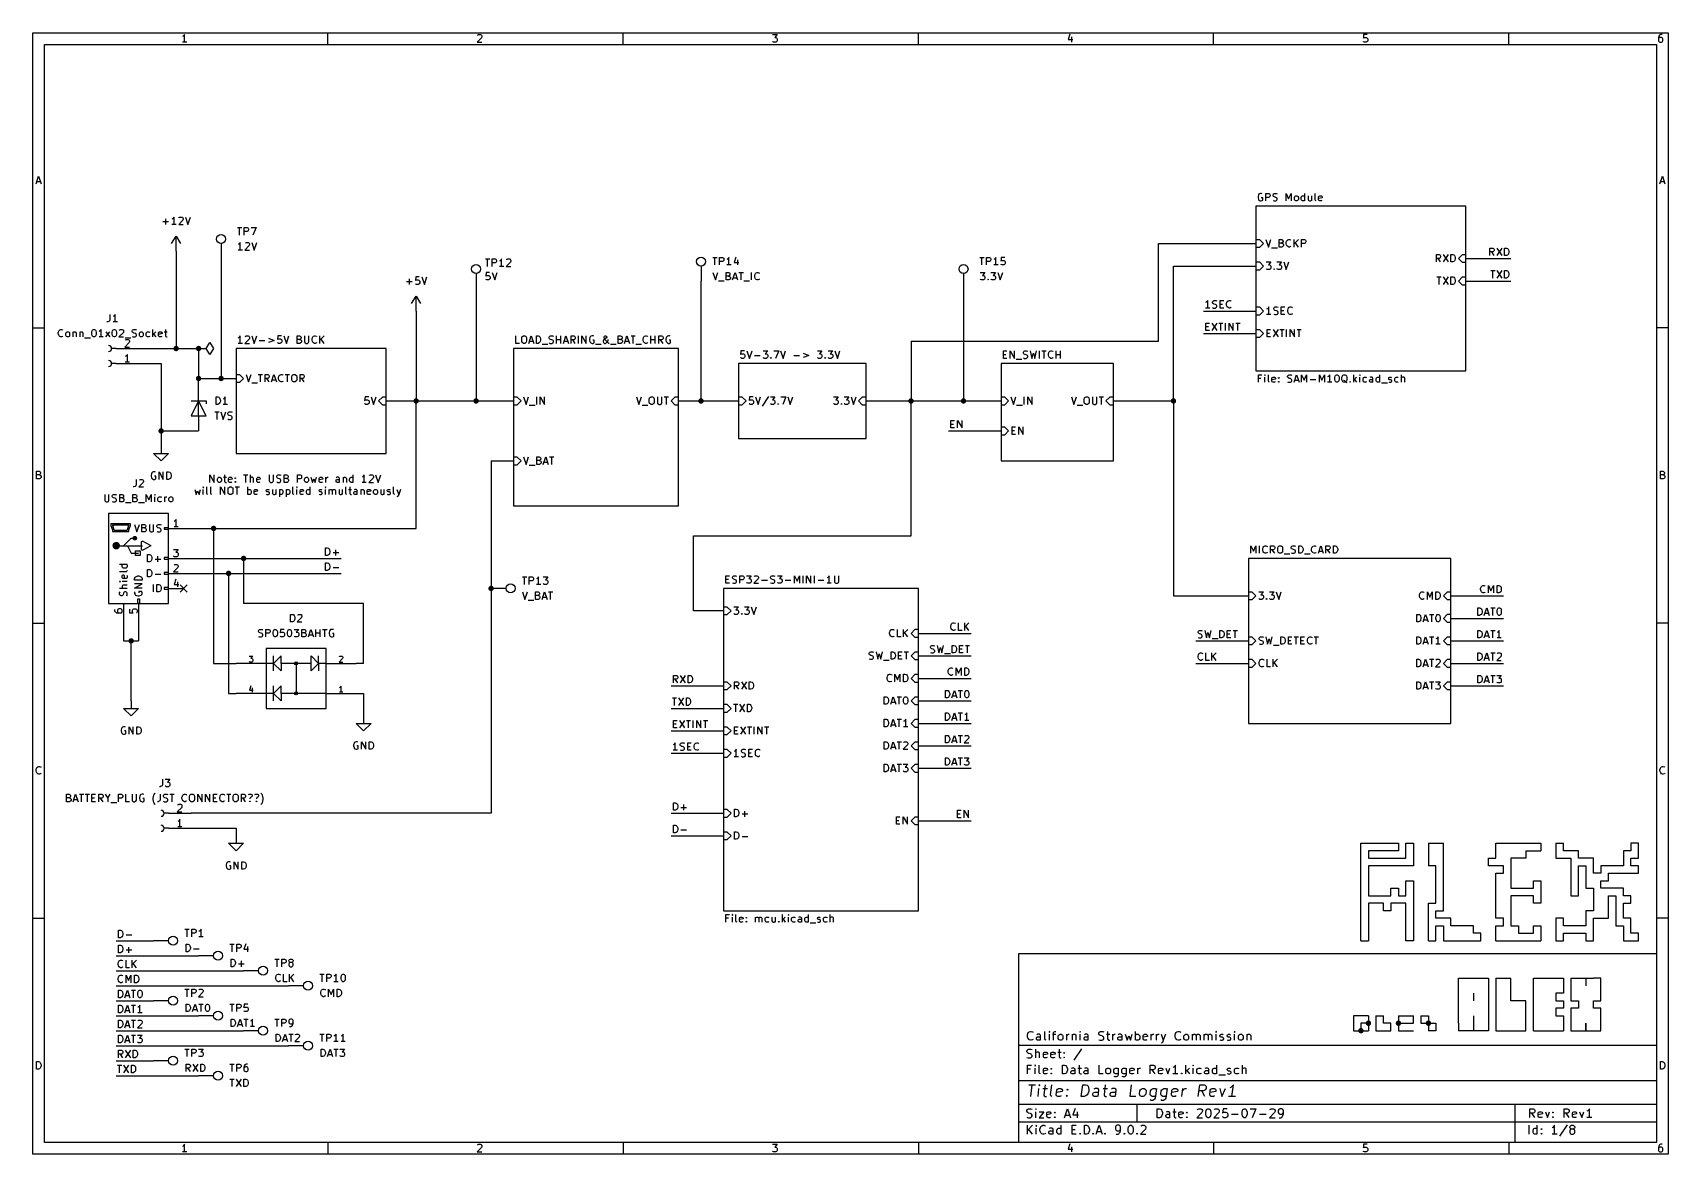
# Model space of a CAD drawing. Extents: x 0.4 to 11.3, y -7.9 to -0.4.
import ezdxf

# ---------------------------------------------------------------- set-up
doc = ezdxf.new("R2010")
doc.units = 0
doc.header["$MEASUREMENT"] = 0
for name, color, linetype in [('BLUE2', 5, 'CONTINUOUS'), ('BLUE3', 171, 'CONTINUOUS'), ('BROWN2', 54, 'CONTINUOUS'), ('CYAN2', 4, 'CONTINUOUS'), ('GRAY1', 251, 'CONTINUOUS'), ('GREEN3', 91, 'CONTINUOUS'), ('LYELLOW', 51, 'CONTINUOUS'), ('RED2', 1, 'CONTINUOUS'), ('RED3', 11, 'CONTINUOUS')]:
    doc.layers.add(name, color=color, linetype=linetype)

msp = doc.modelspace()

# ---------------------------------------------------------------- linework, layer by layer
at = {"layer": 'BLUE2', "linetype": 'CONTINUOUS'}
for p, q in [((1.376, -4.076), (1.424, -4.124)), ((1.424, -4.076), (1.376, -4.124))]:
    msp.add_line(p, q, dxfattribs=at)
at = {"layer": 'BLUE3', "linetype": 'CONTINUOUS'}
for p, q in [((1.575, -3.393), (1.575, -3.343)), ((1.575, -3.343), (1.604, -3.393)), ((1.604, -3.393), (1.604, -3.343)), ((1.625, -3.369), (1.628, -3.364)), ((1.625, -3.383), (1.625, -3.369)), ((1.628, -3.364), (1.63, -3.362)), ((1.63, -3.362), (1.635, -3.359)), ((1.635, -3.359), (1.642, -3.359)), ((1.642, -3.359), (1.647, -3.362)), ((1.647, -3.362), (1.649, -3.364)), ((1.649, -3.364), (1.652, -3.369)), ((1.652, -3.369), (1.652, -3.383)), ((1.666, -3.359), (1.685, -3.359)), ((1.673, -3.343), (1.673, -3.386)), ((1.699, -3.367), (1.702, -3.362)), ((1.699, -3.386), (1.699, -3.367)), ((1.723, -3.371), (1.699, -3.376)), ((1.702, -3.362), (1.706, -3.359)), ((1.706, -3.359), (1.716, -3.359)), ((1.716, -3.359), (1.721, -3.362)), ((1.721, -3.362), (1.723, -3.367)), ((1.723, -3.367), (1.723, -3.371)), ((1.742, -3.364), (1.745, -3.362)), ((1.745, -3.367), (1.742, -3.364)), ((1.745, -3.362), (1.747, -3.364)), ((1.745, -3.362), (1.745, -3.367)), ((1.747, -3.364), (1.745, -3.367)), ((1.799, -3.343), (1.828, -3.343)), ((1.814, -3.393), (1.814, -3.343)), ((1.845, -3.393), (1.845, -3.343)), ((1.847, -3.362), (1.845, -3.364)), ((1.852, -3.359), (1.847, -3.362)), ((1.859, -3.359), (1.852, -3.359)), ((1.864, -3.362), (1.859, -3.359)), ((1.866, -3.367), (1.864, -3.362)), ((1.866, -3.393), (1.866, -3.367)), ((1.887, -3.367), (1.89, -3.362)), ((1.887, -3.386), (1.887, -3.367)), ((1.911, -3.371), (1.887, -3.376)), ((1.89, -3.362), (1.895, -3.359)), ((1.895, -3.359), (1.904, -3.359)), ((1.904, -3.359), (1.909, -3.362)), ((1.909, -3.362), (1.911, -3.367)), ((1.911, -3.367), (1.911, -3.371)), ((1.971, -3.343), (1.971, -3.383)), ((1.999, -3.383), (1.999, -3.343)), ((2.021, -3.352), (2.023, -3.347)), ((2.021, -3.357), (2.021, -3.352)), ((2.023, -3.362), (2.021, -3.357)), ((2.023, -3.347), (2.025, -3.345)), ((2.025, -3.364), (2.023, -3.362)), ((2.025, -3.345), (2.03, -3.343)), ((2.03, -3.367), (2.025, -3.364)), ((2.03, -3.343), (2.042, -3.343)), ((2.04, -3.369), (2.03, -3.367)), ((2.045, -3.371), (2.04, -3.369)), ((2.042, -3.343), (2.049, -3.345)), ((2.047, -3.374), (2.045, -3.371)), ((2.049, -3.378), (2.047, -3.374)), ((2.049, -3.383), (2.049, -3.378)), ((2.071, -3.393), (2.071, -3.343)), ((2.071, -3.343), (2.087, -3.343)), ((2.087, -3.367), (2.071, -3.367)), ((2.087, -3.343), (2.092, -3.345)), ((2.092, -3.364), (2.087, -3.367)), ((2.087, -3.367), (2.095, -3.369)), ((2.092, -3.345), (2.095, -3.347)), ((2.095, -3.362), (2.092, -3.364)), ((2.095, -3.347), (2.097, -3.352)), ((2.097, -3.357), (2.095, -3.362)), ((2.095, -3.369), (2.097, -3.371)), ((2.097, -3.352), (2.097, -3.357)), ((2.097, -3.371), (2.099, -3.376)), ((2.099, -3.376), (2.099, -3.383)), ((2.159, -3.393), (2.159, -3.343)), ((2.159, -3.343), (2.178, -3.343)), ((2.178, -3.369), (2.159, -3.369)), ((2.178, -3.343), (2.183, -3.345)), ((2.183, -3.367), (2.178, -3.369)), ((2.183, -3.345), (2.185, -3.347)), ((2.185, -3.364), (2.183, -3.367)), ((2.185, -3.347), (2.187, -3.352)), ((2.187, -3.359), (2.185, -3.364)), ((2.187, -3.352), (2.187, -3.359)), ((2.206, -3.369), (2.209, -3.364)), ((2.206, -3.383), (2.206, -3.369)), ((2.209, -3.364), (2.211, -3.362)), ((2.211, -3.362), (2.216, -3.359)), ((2.216, -3.359), (2.223, -3.359)), ((2.223, -3.359), (2.228, -3.362)), ((2.228, -3.362), (2.23, -3.364)), ((2.23, -3.364), (2.233, -3.369)), ((2.233, -3.369), (2.233, -3.383)), ((2.249, -3.359), (2.259, -3.393)), ((2.259, -3.393), (2.268, -3.369)), ((2.268, -3.369), (2.278, -3.393)), ((2.278, -3.393), (2.287, -3.359)), ((2.304, -3.367), (2.306, -3.362)), ((2.304, -3.386), (2.304, -3.367)), ((2.328, -3.371), (2.304, -3.376)), ((2.306, -3.362), (2.311, -3.359)), ((2.311, -3.359), (2.321, -3.359)), ((2.321, -3.359), (2.325, -3.362)), ((2.325, -3.362), (2.328, -3.367)), ((2.328, -3.367), (2.328, -3.371)), ((2.349, -3.393), (2.349, -3.359)), ((2.349, -3.369), (2.352, -3.364)), ((2.352, -3.364), (2.354, -3.362)), ((2.354, -3.362), (2.359, -3.359)), ((2.359, -3.359), (2.364, -3.359)), ((2.416, -3.381), (2.418, -3.376)), ((2.423, -3.359), (2.418, -3.362)), ((2.418, -3.376), (2.423, -3.374)), ((2.433, -3.359), (2.423, -3.359)), ((2.423, -3.374), (2.435, -3.374)), ((2.437, -3.362), (2.433, -3.359)), ((2.435, -3.374), (2.44, -3.371)), ((2.44, -3.367), (2.437, -3.362)), ((2.44, -3.393), (2.44, -3.367)), ((2.464, -3.359), (2.464, -3.393)), ((2.464, -3.364), (2.466, -3.362)), ((2.466, -3.362), (2.471, -3.359)), ((2.471, -3.359), (2.478, -3.359)), ((2.478, -3.359), (2.483, -3.362)), ((2.483, -3.362), (2.485, -3.367)), ((2.485, -3.367), (2.485, -3.393)), ((2.506, -3.369), (2.509, -3.364)), ((2.506, -3.383), (2.506, -3.369)), ((2.509, -3.364), (2.511, -3.362)), ((2.511, -3.362), (2.516, -3.359)), ((2.516, -3.359), (2.525, -3.359)), ((2.525, -3.359), (2.53, -3.362)), ((2.53, -3.393), (2.53, -3.343)), ((2.595, -3.355), (2.59, -3.357)), ((2.599, -3.35), (2.595, -3.355)), ((2.604, -3.343), (2.599, -3.35)), ((2.604, -3.393), (2.604, -3.343)), ((2.664, -3.364), (2.635, -3.393)), ((2.637, -3.347), (2.64, -3.345)), ((2.64, -3.345), (2.645, -3.343)), ((2.645, -3.343), (2.656, -3.343)), ((2.656, -3.343), (2.661, -3.345)), ((2.661, -3.345), (2.664, -3.347)), ((2.664, -3.347), (2.666, -3.352)), ((2.666, -3.357), (2.664, -3.364)), ((2.666, -3.352), (2.666, -3.357)), ((2.68, -3.343), (2.697, -3.393)), ((2.697, -3.393), (2.714, -3.343)), ((1.474, -3.44), (1.484, -3.473)), ((1.484, -3.473), (1.493, -3.449)), ((1.493, -3.449), (1.503, -3.473)), ((1.503, -3.473), (1.512, -3.44)), ((1.531, -3.423), (1.529, -3.426)), ((1.529, -3.426), (1.531, -3.428)), ((1.534, -3.426), (1.531, -3.423)), ((1.531, -3.423), (1.531, -3.428)), ((1.531, -3.428), (1.534, -3.426)), ((1.531, -3.473), (1.531, -3.44)), ((1.555, -3.466), (1.555, -3.423)), ((1.558, -3.471), (1.555, -3.466)), ((1.562, -3.473), (1.558, -3.471)), ((1.581, -3.466), (1.581, -3.423)), ((1.584, -3.471), (1.581, -3.466)), ((1.589, -3.473), (1.584, -3.471)), ((1.628, -3.388), (1.625, -3.383)), ((1.63, -3.39), (1.628, -3.388)), ((1.635, -3.393), (1.63, -3.39)), ((1.642, -3.393), (1.635, -3.393)), ((1.647, -3.39), (1.642, -3.393)), ((1.646, -3.473), (1.646, -3.423)), ((1.646, -3.423), (1.674, -3.473)), ((1.649, -3.388), (1.647, -3.39)), ((1.652, -3.383), (1.649, -3.388)), ((1.673, -3.386), (1.675, -3.39)), ((1.674, -3.473), (1.674, -3.423)), ((1.675, -3.39), (1.68, -3.393)), ((1.68, -3.393), (1.685, -3.393)), ((1.696, -3.44), (1.698, -3.43)), ((1.696, -3.457), (1.696, -3.44)), ((1.698, -3.466), (1.696, -3.457)), ((1.698, -3.43), (1.703, -3.426)), ((1.703, -3.471), (1.698, -3.466)), ((1.702, -3.39), (1.699, -3.386)), ((1.706, -3.393), (1.702, -3.39)), ((1.703, -3.426), (1.708, -3.423)), ((1.708, -3.473), (1.703, -3.471)), ((1.716, -3.393), (1.706, -3.393)), ((1.708, -3.423), (1.717, -3.423)), ((1.717, -3.473), (1.708, -3.473)), ((1.721, -3.39), (1.716, -3.393)), ((1.717, -3.423), (1.722, -3.426)), ((1.722, -3.471), (1.717, -3.473)), ((1.722, -3.426), (1.727, -3.43)), ((1.727, -3.466), (1.722, -3.471)), ((1.727, -3.43), (1.729, -3.44)), ((1.729, -3.457), (1.727, -3.466)), ((1.729, -3.44), (1.729, -3.457)), ((1.742, -3.39), (1.745, -3.388)), ((1.745, -3.393), (1.742, -3.39)), ((1.743, -3.423), (1.772, -3.423)), ((1.745, -3.388), (1.747, -3.39)), ((1.745, -3.388), (1.745, -3.393)), ((1.747, -3.39), (1.745, -3.393)), ((1.758, -3.473), (1.758, -3.423)), ((1.827, -3.473), (1.827, -3.423)), ((1.827, -3.442), (1.831, -3.44)), ((1.831, -3.473), (1.827, -3.471)), ((1.831, -3.44), (1.841, -3.44)), ((1.841, -3.473), (1.831, -3.473)), ((1.841, -3.44), (1.846, -3.442)), ((1.846, -3.471), (1.841, -3.473)), ((1.846, -3.442), (1.848, -3.445)), ((1.848, -3.468), (1.846, -3.471)), ((1.848, -3.445), (1.85, -3.449)), ((1.85, -3.464), (1.848, -3.468)), ((1.85, -3.449), (1.85, -3.464)), ((1.87, -3.447), (1.872, -3.442)), ((1.87, -3.466), (1.87, -3.447)), ((1.893, -3.452), (1.87, -3.457)), ((1.872, -3.471), (1.87, -3.466)), ((1.872, -3.442), (1.877, -3.44)), ((1.877, -3.473), (1.872, -3.471)), ((1.877, -3.44), (1.886, -3.44)), ((1.886, -3.473), (1.877, -3.473)), ((1.886, -3.44), (1.891, -3.442)), ((1.891, -3.471), (1.886, -3.473)), ((1.89, -3.39), (1.887, -3.386)), ((1.895, -3.393), (1.89, -3.39)), ((1.891, -3.442), (1.893, -3.447)), ((1.893, -3.447), (1.893, -3.452)), ((1.904, -3.393), (1.895, -3.393)), ((1.909, -3.39), (1.904, -3.393)), ((1.95, -3.447), (1.953, -3.442)), ((1.95, -3.449), (1.95, -3.447)), ((1.953, -3.454), (1.95, -3.449)), ((1.95, -3.471), (1.955, -3.473)), ((1.953, -3.442), (1.958, -3.44)), ((1.958, -3.457), (1.953, -3.454)), ((1.955, -3.473), (1.965, -3.473)), ((1.958, -3.44), (1.965, -3.44)), ((1.965, -3.457), (1.958, -3.457)), ((1.965, -3.44), (1.97, -3.442)), ((1.97, -3.459), (1.965, -3.457)), ((1.965, -3.473), (1.97, -3.471)), ((1.972, -3.464), (1.97, -3.459)), ((1.97, -3.471), (1.972, -3.466)), ((1.971, -3.383), (1.973, -3.388)), ((1.972, -3.466), (1.972, -3.464)), ((1.973, -3.388), (1.975, -3.39)), ((1.975, -3.39), (1.98, -3.393)), ((1.98, -3.393), (1.99, -3.393)), ((1.99, -3.393), (1.995, -3.39)), ((1.993, -3.44), (1.993, -3.466)), ((1.993, -3.466), (1.996, -3.471)), ((1.995, -3.39), (1.997, -3.388)), ((1.996, -3.471), (2, -3.473)), ((1.997, -3.388), (1.999, -3.383)), ((2, -3.473), (2.008, -3.473)), ((2.008, -3.473), (2.012, -3.471)), ((2.012, -3.471), (2.015, -3.468)), ((2.015, -3.44), (2.015, -3.473)), ((2.021, -3.39), (2.028, -3.393)), ((2.028, -3.393), (2.04, -3.393)), ((2.039, -3.44), (2.039, -3.49)), ((2.039, -3.442), (2.043, -3.44)), ((2.043, -3.473), (2.039, -3.471)), ((2.04, -3.393), (2.045, -3.39)), ((2.043, -3.44), (2.053, -3.44)), ((2.053, -3.473), (2.043, -3.473)), ((2.045, -3.39), (2.047, -3.388)), ((2.047, -3.388), (2.049, -3.383)), ((2.053, -3.44), (2.058, -3.442)), ((2.058, -3.471), (2.053, -3.473)), ((2.058, -3.442), (2.06, -3.445)), ((2.06, -3.468), (2.058, -3.471)), ((2.06, -3.445), (2.062, -3.449)), ((2.062, -3.464), (2.06, -3.468)), ((2.062, -3.449), (2.062, -3.464)), ((2.09, -3.393), (2.071, -3.393)), ((2.084, -3.44), (2.084, -3.49)), ((2.084, -3.442), (2.089, -3.44)), ((2.089, -3.473), (2.084, -3.471)), ((2.089, -3.44), (2.098, -3.44)), ((2.098, -3.473), (2.089, -3.473)), ((2.095, -3.39), (2.09, -3.393)), ((2.097, -3.388), (2.095, -3.39)), ((2.099, -3.383), (2.097, -3.388)), ((2.098, -3.44), (2.103, -3.442)), ((2.103, -3.471), (2.098, -3.473)), ((2.103, -3.442), (2.105, -3.445)), ((2.105, -3.468), (2.103, -3.471)), ((2.105, -3.445), (2.108, -3.449)), ((2.108, -3.464), (2.105, -3.468)), ((2.108, -3.449), (2.108, -3.464)), ((2.129, -3.466), (2.129, -3.423)), ((2.131, -3.471), (2.129, -3.466)), ((2.136, -3.473), (2.131, -3.471)), ((2.155, -3.423), (2.153, -3.426)), ((2.153, -3.426), (2.155, -3.428)), ((2.158, -3.426), (2.155, -3.423)), ((2.155, -3.423), (2.155, -3.428)), ((2.155, -3.428), (2.158, -3.426)), ((2.155, -3.473), (2.155, -3.44)), ((2.177, -3.447), (2.179, -3.442)), ((2.177, -3.466), (2.177, -3.447)), ((2.2, -3.452), (2.177, -3.457)), ((2.179, -3.471), (2.177, -3.466)), ((2.179, -3.442), (2.184, -3.44)), ((2.184, -3.473), (2.179, -3.471)), ((2.184, -3.44), (2.193, -3.44)), ((2.193, -3.473), (2.184, -3.473)), ((2.193, -3.44), (2.198, -3.442)), ((2.198, -3.471), (2.193, -3.473)), ((2.198, -3.442), (2.2, -3.447)), ((2.2, -3.447), (2.2, -3.452)), ((2.209, -3.388), (2.206, -3.383)), ((2.211, -3.39), (2.209, -3.388)), ((2.216, -3.393), (2.211, -3.39)), ((2.223, -3.393), (2.216, -3.393)), ((2.22, -3.449), (2.222, -3.445)), ((2.22, -3.464), (2.22, -3.449)), ((2.222, -3.468), (2.22, -3.464)), ((2.222, -3.445), (2.224, -3.442)), ((2.224, -3.471), (2.222, -3.468)), ((2.228, -3.39), (2.223, -3.393)), ((2.224, -3.442), (2.229, -3.44)), ((2.229, -3.473), (2.224, -3.471)), ((2.23, -3.388), (2.228, -3.39)), ((2.229, -3.44), (2.239, -3.44)), ((2.239, -3.473), (2.229, -3.473)), ((2.233, -3.383), (2.23, -3.388)), ((2.239, -3.44), (2.243, -3.442)), ((2.243, -3.471), (2.239, -3.473)), ((2.243, -3.473), (2.243, -3.423)), ((2.303, -3.447), (2.305, -3.442)), ((2.303, -3.449), (2.303, -3.447)), ((2.305, -3.454), (2.303, -3.449)), ((2.303, -3.471), (2.308, -3.473)), ((2.306, -3.39), (2.304, -3.386)), ((2.305, -3.442), (2.31, -3.44)), ((2.31, -3.457), (2.305, -3.454)), ((2.311, -3.393), (2.306, -3.39)), ((2.308, -3.473), (2.317, -3.473)), ((2.31, -3.44), (2.317, -3.44)), ((2.317, -3.457), (2.31, -3.457)), ((2.321, -3.393), (2.311, -3.393)), ((2.317, -3.44), (2.322, -3.442)), ((2.322, -3.459), (2.317, -3.457)), ((2.317, -3.473), (2.322, -3.471)), ((2.325, -3.39), (2.321, -3.393)), ((2.324, -3.464), (2.322, -3.459)), ((2.322, -3.471), (2.324, -3.466)), ((2.324, -3.466), (2.324, -3.464)), ((2.346, -3.423), (2.343, -3.426)), ((2.343, -3.426), (2.346, -3.428)), ((2.348, -3.426), (2.346, -3.423)), ((2.346, -3.423), (2.346, -3.428)), ((2.346, -3.428), (2.348, -3.426)), ((2.346, -3.473), (2.346, -3.44)), ((2.37, -3.473), (2.37, -3.44)), ((2.37, -3.445), (2.372, -3.442)), ((2.372, -3.442), (2.377, -3.44)), ((2.377, -3.44), (2.384, -3.44)), ((2.384, -3.44), (2.389, -3.442)), ((2.389, -3.442), (2.391, -3.447)), ((2.391, -3.447), (2.393, -3.442)), ((2.391, -3.447), (2.391, -3.473)), ((2.393, -3.442), (2.398, -3.44)), ((2.398, -3.44), (2.405, -3.44)), ((2.405, -3.44), (2.41, -3.442)), ((2.41, -3.442), (2.412, -3.447)), ((2.412, -3.447), (2.412, -3.473)), ((2.416, -3.386), (2.416, -3.381)), ((2.418, -3.39), (2.416, -3.386)), ((2.423, -3.393), (2.418, -3.39)), ((2.435, -3.393), (2.423, -3.393)), ((2.44, -3.39), (2.435, -3.393)), ((2.436, -3.44), (2.436, -3.466)), ((2.436, -3.466), (2.439, -3.471)), ((2.439, -3.471), (2.443, -3.473)), ((2.443, -3.473), (2.45, -3.473)), ((2.45, -3.473), (2.455, -3.471)), ((2.455, -3.471), (2.458, -3.468)), ((2.458, -3.44), (2.458, -3.473)), ((2.481, -3.466), (2.481, -3.423)), ((2.484, -3.471), (2.481, -3.466)), ((2.489, -3.473), (2.484, -3.471)), ((2.5, -3.44), (2.52, -3.44)), ((2.509, -3.388), (2.506, -3.383)), ((2.508, -3.423), (2.508, -3.466)), ((2.508, -3.466), (2.51, -3.471)), ((2.511, -3.39), (2.509, -3.388)), ((2.51, -3.471), (2.515, -3.473)), ((2.516, -3.393), (2.511, -3.39)), ((2.515, -3.473), (2.52, -3.473)), ((2.525, -3.393), (2.516, -3.393)), ((2.53, -3.39), (2.525, -3.393)), ((2.534, -3.461), (2.536, -3.457)), ((2.534, -3.466), (2.534, -3.461)), ((2.536, -3.471), (2.534, -3.466)), ((2.541, -3.44), (2.536, -3.442)), ((2.536, -3.457), (2.541, -3.454)), ((2.541, -3.473), (2.536, -3.471)), ((2.55, -3.44), (2.541, -3.44)), ((2.541, -3.454), (2.553, -3.454)), ((2.553, -3.473), (2.541, -3.473)), ((2.555, -3.442), (2.55, -3.44)), ((2.553, -3.454), (2.558, -3.452)), ((2.558, -3.471), (2.553, -3.473)), ((2.558, -3.447), (2.555, -3.442)), ((2.558, -3.473), (2.558, -3.447)), ((2.581, -3.44), (2.581, -3.473)), ((2.581, -3.445), (2.584, -3.442)), ((2.584, -3.442), (2.589, -3.44)), ((2.589, -3.44), (2.596, -3.44)), ((2.618, -3.393), (2.59, -3.393)), ((2.596, -3.44), (2.6, -3.442)), ((2.6, -3.442), (2.603, -3.447)), ((2.603, -3.447), (2.603, -3.473)), ((2.624, -3.447), (2.627, -3.442)), ((2.624, -3.466), (2.624, -3.447)), ((2.648, -3.452), (2.624, -3.457)), ((2.627, -3.471), (2.624, -3.466)), ((2.627, -3.442), (2.631, -3.44)), ((2.631, -3.473), (2.627, -3.471)), ((2.631, -3.44), (2.641, -3.44)), ((2.641, -3.473), (2.631, -3.473)), ((2.635, -3.393), (2.666, -3.393)), ((2.641, -3.44), (2.646, -3.442)), ((2.646, -3.471), (2.641, -3.473)), ((2.646, -3.442), (2.648, -3.447)), ((2.648, -3.447), (2.648, -3.452)), ((2.667, -3.449), (2.67, -3.445)), ((2.667, -3.464), (2.667, -3.449)), ((2.67, -3.468), (2.667, -3.464)), ((2.67, -3.445), (2.672, -3.442)), ((2.672, -3.471), (2.67, -3.468)), ((2.672, -3.442), (2.677, -3.44)), ((2.677, -3.473), (2.672, -3.471)), ((2.677, -3.44), (2.684, -3.44)), ((2.684, -3.473), (2.677, -3.473)), ((2.684, -3.44), (2.689, -3.442)), ((2.689, -3.471), (2.684, -3.473)), ((2.689, -3.442), (2.691, -3.445)), ((2.691, -3.468), (2.689, -3.471)), ((2.691, -3.445), (2.693, -3.449)), ((2.693, -3.464), (2.691, -3.468)), ((2.693, -3.449), (2.693, -3.464)), ((2.715, -3.44), (2.715, -3.466)), ((2.715, -3.466), (2.717, -3.471)), ((2.717, -3.471), (2.722, -3.473)), ((2.722, -3.473), (2.729, -3.473)), ((2.729, -3.473), (2.734, -3.471)), ((2.734, -3.471), (2.736, -3.468)), ((2.736, -3.44), (2.736, -3.473)), ((2.758, -3.447), (2.76, -3.442)), ((2.758, -3.449), (2.758, -3.447)), ((2.76, -3.454), (2.758, -3.449)), ((2.758, -3.471), (2.762, -3.473)), ((2.76, -3.442), (2.765, -3.44)), ((2.765, -3.457), (2.76, -3.454)), ((2.762, -3.473), (2.772, -3.473)), ((2.765, -3.44), (2.772, -3.44)), ((2.772, -3.457), (2.765, -3.457)), ((2.772, -3.44), (2.777, -3.442)), ((2.777, -3.459), (2.772, -3.457)), ((2.772, -3.473), (2.777, -3.471)), ((2.779, -3.464), (2.777, -3.459)), ((2.777, -3.471), (2.779, -3.466)), ((2.779, -3.466), (2.779, -3.464)), ((2.8, -3.466), (2.8, -3.423)), ((2.803, -3.471), (2.8, -3.466)), ((2.808, -3.473), (2.803, -3.471)), ((2.822, -3.44), (2.834, -3.473)), ((2.827, -3.487), (2.822, -3.49)), ((2.829, -3.485), (2.827, -3.487)), ((2.834, -3.473), (2.829, -3.485)), ((2.846, -3.44), (2.834, -3.473)), ((9.9, -7), (9.9, -6.7)), ((9.9, -6.7), (10.1, -6.7)), ((10.1, -6.7), (10.1, -6.8)), ((10.15, -6.7), (10.15, -7.05)), ((10.15, -6.7), (10.25, -6.7)), ((10.25, -6.85), (10.25, -6.7)), ((10.4, -7.05), (10.4, -6.7)), ((10.4, -6.7), (10.6, -6.7)), ((10.6, -6.7), (10.6, -6.8)), ((10.65, -6.7), (10.7, -6.7)), ((10.65, -6.7), (10.65, -6.85)), ((10.7, -6.7), (10.75, -6.7)), ((10.75, -6.7), (10.75, -6.75)), ((10.75, -6.7), (10.8, -6.7)), ((10.85, -6.7), (10.8, -6.7)), ((10.85, -6.85), (10.85, -6.7)), ((10, -6.8), (10, -6.85)), ((10.1, -6.8), (10.1, -6.85)), ((10.1, -6.85), (10.1, -7.05)), ((10.35, -6.85), (10.25, -6.85)), ((10.35, -7.05), (10.35, -6.85)), ((10.55, -6.8), (10.55, -6.85)), ((10.6, -6.8), (10.55, -6.8)), ((10.55, -6.85), (10.6, -6.85)), ((10.6, -6.85), (10.6, -6.9)), ((10.65, -6.85), (10.7, -6.85)), ((10.7, -6.85), (10.7, -6.9)), ((10.8, -6.9), (10.8, -6.85)), ((10.8, -6.85), (10.85, -6.85)), ((10, -6.95), (10, -7.05)), ((10.55, -6.9), (10.55, -6.95)), ((10.6, -6.9), (10.55, -6.9)), ((10.55, -6.95), (10.6, -6.95)), ((10.6, -6.95), (10.6, -7.05)), ((10.65, -6.9), (10.65, -7.05)), ((10.7, -6.9), (10.65, -6.9)), ((10.85, -6.9), (10.8, -6.9)), ((10.85, -7.05), (10.85, -6.9)), ((9.9, -7), (9.9, -7.05)), ((10, -7.05), (9.9, -7.05)), ((10.1, -7.05), (10, -7.05)), ((10.15, -7.05), (10.35, -7.05)), ((10.4, -7.05), (10.6, -7.05)), ((10.65, -7.05), (10.75, -7.05)), ((10.75, -7), (10.75, -7.05)), ((10.75, -7.05), (10.75, -7)), ((10.75, -7.05), (10.85, -7.05))]:
    msp.add_line(p, q, dxfattribs=at)
at = {"layer": 'BROWN2', "linetype": 'CONTINUOUS'}
for p, q in [((8.566, -2.725), (8.566, -2.675)), ((8.566, -2.675), (8.59, -2.675)), ((8.583, -2.699), (8.566, -2.699)), ((8.609, -2.675), (8.606, -2.677)), ((8.606, -2.677), (8.609, -2.68)), ((8.611, -2.677), (8.609, -2.675)), ((8.609, -2.675), (8.609, -2.68)), ((8.609, -2.68), (8.611, -2.677)), ((8.609, -2.725), (8.609, -2.692)), ((8.633, -2.718), (8.633, -2.675)), ((8.635, -2.723), (8.633, -2.718)), ((8.64, -2.725), (8.635, -2.723)), ((8.656, -2.699), (8.659, -2.694)), ((8.656, -2.718), (8.656, -2.699)), ((8.68, -2.704), (8.656, -2.708)), ((8.659, -2.723), (8.656, -2.718)), ((8.659, -2.694), (8.664, -2.692)), ((8.664, -2.725), (8.659, -2.723)), ((8.664, -2.692), (8.673, -2.692)), ((8.673, -2.725), (8.664, -2.725)), ((8.673, -2.692), (8.678, -2.694)), ((8.678, -2.723), (8.673, -2.725)), ((8.678, -2.694), (8.68, -2.699)), ((8.68, -2.699), (8.68, -2.704)), ((8.699, -2.696), (8.702, -2.694)), ((8.702, -2.699), (8.699, -2.696)), ((8.699, -2.723), (8.702, -2.72)), ((8.702, -2.725), (8.699, -2.723)), ((8.702, -2.694), (8.704, -2.696)), ((8.702, -2.694), (8.702, -2.699)), ((8.704, -2.696), (8.702, -2.699)), ((8.702, -2.72), (8.704, -2.723)), ((8.702, -2.72), (8.702, -2.725)), ((8.704, -2.723), (8.702, -2.725)), ((8.761, -2.685), (8.764, -2.68)), ((8.761, -2.689), (8.761, -2.685)), ((8.764, -2.694), (8.761, -2.689)), ((8.761, -2.723), (8.768, -2.725)), ((8.764, -2.68), (8.766, -2.677)), ((8.766, -2.696), (8.764, -2.694)), ((8.766, -2.677), (8.771, -2.675)), ((8.771, -2.699), (8.766, -2.696)), ((8.768, -2.725), (8.78, -2.725)), ((8.771, -2.675), (8.783, -2.675)), ((8.78, -2.701), (8.771, -2.699)), ((8.785, -2.704), (8.78, -2.701)), ((8.78, -2.725), (8.785, -2.723)), ((8.783, -2.675), (8.79, -2.677)), ((8.787, -2.706), (8.785, -2.704)), ((8.785, -2.723), (8.787, -2.72)), ((8.79, -2.711), (8.787, -2.706)), ((8.787, -2.72), (8.79, -2.716)), ((8.79, -2.716), (8.79, -2.711)), ((8.804, -2.725), (8.821, -2.675)), ((8.809, -2.711), (8.833, -2.711)), ((8.821, -2.675), (8.837, -2.725)), ((8.854, -2.725), (8.854, -2.675)), ((8.854, -2.675), (8.871, -2.711)), ((8.871, -2.711), (8.887, -2.675)), ((8.887, -2.675), (8.887, -2.725)), ((8.911, -2.706), (8.949, -2.706)), ((8.973, -2.725), (8.973, -2.675)), ((8.973, -2.675), (8.99, -2.711)), ((8.99, -2.711), (9.006, -2.675)), ((9.006, -2.675), (9.006, -2.725)), ((9.033, -2.687), (9.028, -2.689)), ((9.056, -2.725), (9.028, -2.725)), ((9.037, -2.682), (9.033, -2.687)), ((9.042, -2.675), (9.037, -2.682)), ((9.042, -2.725), (9.042, -2.675)), ((9.076, -2.694), (9.078, -2.685)), ((9.076, -2.706), (9.076, -2.694)), ((9.078, -2.716), (9.076, -2.706)), ((9.078, -2.685), (9.08, -2.68)), ((9.08, -2.72), (9.078, -2.716)), ((9.08, -2.68), (9.083, -2.677)), ((9.083, -2.723), (9.08, -2.72)), ((9.083, -2.677), (9.087, -2.675)), ((9.087, -2.725), (9.083, -2.723)), ((9.087, -2.675), (9.092, -2.675)), ((9.092, -2.725), (9.087, -2.725)), ((9.092, -2.675), (9.097, -2.677)), ((9.097, -2.723), (9.092, -2.725)), ((9.097, -2.677), (9.099, -2.68)), ((9.099, -2.72), (9.097, -2.723)), ((9.099, -2.68), (9.102, -2.685)), ((9.102, -2.716), (9.099, -2.72)), ((9.102, -2.685), (9.104, -2.694)), ((9.104, -2.706), (9.102, -2.716)), ((9.104, -2.694), (9.104, -2.706)), ((9.123, -2.692), (9.126, -2.682)), ((9.123, -2.708), (9.123, -2.692)), ((9.126, -2.718), (9.123, -2.708)), ((9.126, -2.682), (9.13, -2.677)), ((9.13, -2.723), (9.126, -2.718)), ((9.13, -2.677), (9.135, -2.675)), ((9.135, -2.725), (9.13, -2.723)), ((9.137, -2.713), (9.133, -2.713)), ((9.135, -2.675), (9.145, -2.675)), ((9.145, -2.725), (9.135, -2.725)), ((9.142, -2.716), (9.137, -2.713)), ((9.149, -2.723), (9.142, -2.716)), ((9.145, -2.675), (9.149, -2.677)), ((9.149, -2.723), (9.145, -2.725)), ((9.149, -2.677), (9.154, -2.682)), ((9.154, -2.718), (9.149, -2.723)), ((9.154, -2.727), (9.149, -2.723)), ((9.154, -2.682), (9.156, -2.692)), ((9.156, -2.708), (9.154, -2.718)), ((9.156, -2.692), (9.156, -2.708)), ((9.176, -2.723), (9.178, -2.72)), ((9.178, -2.725), (9.176, -2.723)), ((9.178, -2.72), (9.18, -2.723)), ((9.178, -2.72), (9.178, -2.725)), ((9.18, -2.723), (9.178, -2.725)), ((9.202, -2.725), (9.202, -2.675)), ((9.221, -2.692), (9.202, -2.711)), ((9.206, -2.706), (9.221, -2.725)), ((9.242, -2.675), (9.24, -2.677)), ((9.24, -2.677), (9.242, -2.68)), ((9.245, -2.677), (9.242, -2.675)), ((9.242, -2.675), (9.242, -2.68)), ((9.242, -2.68), (9.245, -2.677)), ((9.242, -2.725), (9.242, -2.692)), ((9.264, -2.701), (9.266, -2.696)), ((9.264, -2.716), (9.264, -2.701)), ((9.266, -2.72), (9.264, -2.716)), ((9.266, -2.696), (9.268, -2.694)), ((9.268, -2.723), (9.266, -2.72)), ((9.268, -2.694), (9.273, -2.692)), ((9.273, -2.725), (9.268, -2.723)), ((9.273, -2.692), (9.283, -2.692)), ((9.283, -2.725), (9.273, -2.725)), ((9.283, -2.692), (9.287, -2.694)), ((9.287, -2.723), (9.283, -2.725)), ((9.306, -2.713), (9.309, -2.708)), ((9.306, -2.718), (9.306, -2.713)), ((9.309, -2.723), (9.306, -2.718)), ((9.314, -2.692), (9.309, -2.694)), ((9.309, -2.708), (9.314, -2.706)), ((9.314, -2.725), (9.309, -2.723)), ((9.323, -2.692), (9.314, -2.692)), ((9.314, -2.706), (9.326, -2.706)), ((9.326, -2.725), (9.314, -2.725)), ((9.328, -2.694), (9.323, -2.692)), ((9.326, -2.706), (9.33, -2.704)), ((9.33, -2.723), (9.326, -2.725)), ((9.33, -2.699), (9.328, -2.694)), ((9.33, -2.725), (9.33, -2.699)), ((9.352, -2.701), (9.354, -2.696)), ((9.352, -2.716), (9.352, -2.701)), ((9.354, -2.72), (9.352, -2.716)), ((9.354, -2.696), (9.356, -2.694)), ((9.356, -2.723), (9.354, -2.72)), ((9.356, -2.694), (9.361, -2.692)), ((9.361, -2.725), (9.356, -2.723)), ((9.361, -2.692), (9.371, -2.692)), ((9.371, -2.725), (9.361, -2.725)), ((9.371, -2.692), (9.376, -2.694)), ((9.376, -2.723), (9.371, -2.725)), ((9.376, -2.725), (9.376, -2.675)), ((9.435, -2.699), (9.437, -2.694)), ((9.435, -2.701), (9.435, -2.699)), ((9.437, -2.706), (9.435, -2.701)), ((9.435, -2.723), (9.44, -2.725)), ((9.437, -2.694), (9.442, -2.692)), ((9.442, -2.708), (9.437, -2.706)), ((9.44, -2.725), (9.449, -2.725)), ((9.442, -2.692), (9.449, -2.692)), ((9.449, -2.708), (9.442, -2.708)), ((9.449, -2.692), (9.454, -2.694)), ((9.454, -2.711), (9.449, -2.708)), ((9.449, -2.725), (9.454, -2.723)), ((9.456, -2.716), (9.454, -2.711)), ((9.454, -2.723), (9.456, -2.718)), ((9.456, -2.718), (9.456, -2.716)), ((9.476, -2.701), (9.478, -2.696)), ((9.476, -2.716), (9.476, -2.701)), ((9.478, -2.72), (9.476, -2.716)), ((9.478, -2.696), (9.48, -2.694)), ((9.48, -2.723), (9.478, -2.72)), ((9.48, -2.694), (9.485, -2.692)), ((9.485, -2.725), (9.48, -2.723)), ((9.485, -2.692), (9.495, -2.692)), ((9.495, -2.725), (9.485, -2.725)), ((9.495, -2.692), (9.499, -2.694)), ((9.499, -2.723), (9.495, -2.725)), ((9.521, -2.725), (9.521, -2.675)), ((9.523, -2.694), (9.521, -2.696)), ((9.528, -2.692), (9.523, -2.694)), ((9.535, -2.692), (9.528, -2.692)), ((9.54, -2.694), (9.535, -2.692)), ((9.542, -2.699), (9.54, -2.694)), ((9.542, -2.725), (9.542, -2.699)), ((9.159, -2.73), (9.154, -2.727)), ((9.387, -2.73), (9.426, -2.73)), ((5.016, -6.325), (5.016, -6.275)), ((5.016, -6.275), (5.04, -6.275)), ((5.033, -6.299), (5.016, -6.299)), ((5.059, -6.275), (5.056, -6.277)), ((5.056, -6.277), (5.059, -6.28)), ((5.061, -6.277), (5.059, -6.275)), ((5.059, -6.275), (5.059, -6.28)), ((5.059, -6.28), (5.061, -6.277)), ((5.059, -6.325), (5.059, -6.292)), ((5.083, -6.318), (5.083, -6.275)), ((5.085, -6.323), (5.083, -6.318)), ((5.09, -6.325), (5.085, -6.323)), ((5.106, -6.299), (5.109, -6.294)), ((5.106, -6.318), (5.106, -6.299)), ((5.13, -6.304), (5.106, -6.308)), ((5.109, -6.323), (5.106, -6.318)), ((5.109, -6.294), (5.114, -6.292)), ((5.114, -6.325), (5.109, -6.323)), ((5.114, -6.292), (5.123, -6.292)), ((5.123, -6.325), (5.114, -6.325)), ((5.123, -6.292), (5.128, -6.294)), ((5.128, -6.323), (5.123, -6.325)), ((5.128, -6.294), (5.13, -6.299)), ((5.13, -6.299), (5.13, -6.304)), ((5.149, -6.296), (5.152, -6.294)), ((5.152, -6.299), (5.149, -6.296)), ((5.149, -6.323), (5.152, -6.32)), ((5.152, -6.325), (5.149, -6.323)), ((5.152, -6.294), (5.154, -6.296)), ((5.152, -6.294), (5.152, -6.299)), ((5.154, -6.296), (5.152, -6.299)), ((5.152, -6.32), (5.154, -6.323)), ((5.152, -6.32), (5.152, -6.325)), ((5.154, -6.323), (5.152, -6.325)), ((5.214, -6.325), (5.214, -6.292)), ((5.214, -6.296), (5.216, -6.294)), ((5.216, -6.294), (5.221, -6.292)), ((5.221, -6.292), (5.228, -6.292)), ((5.228, -6.292), (5.233, -6.294)), ((5.233, -6.294), (5.235, -6.299)), ((5.235, -6.299), (5.237, -6.294)), ((5.235, -6.299), (5.235, -6.325)), ((5.237, -6.294), (5.242, -6.292)), ((5.242, -6.292), (5.249, -6.292)), ((5.249, -6.292), (5.254, -6.294)), ((5.254, -6.294), (5.256, -6.299)), ((5.256, -6.299), (5.256, -6.325)), ((5.278, -6.301), (5.28, -6.296)), ((5.278, -6.316), (5.278, -6.301)), ((5.28, -6.32), (5.278, -6.316)), ((5.28, -6.296), (5.283, -6.294)), ((5.283, -6.323), (5.28, -6.32)), ((5.283, -6.294), (5.287, -6.292)), ((5.287, -6.325), (5.283, -6.323)), ((5.287, -6.292), (5.297, -6.292)), ((5.297, -6.325), (5.287, -6.325)), ((5.297, -6.292), (5.302, -6.294)), ((5.302, -6.323), (5.297, -6.325)), ((5.323, -6.292), (5.323, -6.318)), ((5.323, -6.318), (5.326, -6.323)), ((5.326, -6.323), (5.33, -6.325)), ((5.33, -6.325), (5.337, -6.325)), ((5.337, -6.325), (5.342, -6.323)), ((5.342, -6.323), (5.345, -6.32)), ((5.345, -6.292), (5.345, -6.325)), ((5.366, -6.323), (5.368, -6.32)), ((5.368, -6.325), (5.366, -6.323)), ((5.368, -6.32), (5.371, -6.323)), ((5.368, -6.32), (5.368, -6.325)), ((5.371, -6.323), (5.368, -6.325)), ((5.392, -6.325), (5.392, -6.275)), ((5.411, -6.292), (5.392, -6.311)), ((5.397, -6.306), (5.411, -6.325)), ((5.433, -6.275), (5.43, -6.277)), ((5.43, -6.277), (5.433, -6.28)), ((5.435, -6.277), (5.433, -6.275)), ((5.433, -6.275), (5.433, -6.28)), ((5.433, -6.28), (5.435, -6.277)), ((5.433, -6.325), (5.433, -6.292)), ((5.454, -6.301), (5.456, -6.296)), ((5.454, -6.316), (5.454, -6.301)), ((5.456, -6.32), (5.454, -6.316)), ((5.456, -6.296), (5.459, -6.294)), ((5.459, -6.323), (5.456, -6.32)), ((5.459, -6.294), (5.464, -6.292)), ((5.464, -6.325), (5.459, -6.323)), ((5.464, -6.292), (5.473, -6.292)), ((5.473, -6.325), (5.464, -6.325)), ((5.473, -6.292), (5.478, -6.294)), ((5.478, -6.323), (5.473, -6.325)), ((5.497, -6.313), (5.499, -6.308)), ((5.497, -6.318), (5.497, -6.313)), ((5.499, -6.323), (5.497, -6.318)), ((5.504, -6.292), (5.499, -6.294)), ((5.499, -6.308), (5.504, -6.306)), ((5.504, -6.325), (5.499, -6.323)), ((5.514, -6.292), (5.504, -6.292)), ((5.504, -6.306), (5.516, -6.306)), ((5.516, -6.325), (5.504, -6.325)), ((5.518, -6.294), (5.514, -6.292)), ((5.516, -6.306), (5.521, -6.304)), ((5.521, -6.323), (5.516, -6.325)), ((5.521, -6.299), (5.518, -6.294)), ((5.521, -6.325), (5.521, -6.299)), ((5.542, -6.301), (5.545, -6.296)), ((5.542, -6.316), (5.542, -6.301)), ((5.545, -6.32), (5.542, -6.316)), ((5.545, -6.296), (5.547, -6.294)), ((5.547, -6.323), (5.545, -6.32)), ((5.547, -6.294), (5.552, -6.292)), ((5.552, -6.325), (5.547, -6.323)), ((5.552, -6.292), (5.561, -6.292)), ((5.561, -6.325), (5.552, -6.325)), ((5.561, -6.292), (5.566, -6.294)), ((5.566, -6.323), (5.561, -6.325)), ((5.566, -6.325), (5.566, -6.275)), ((5.626, -6.299), (5.628, -6.294)), ((5.626, -6.301), (5.626, -6.299)), ((5.628, -6.306), (5.626, -6.301)), ((5.626, -6.323), (5.63, -6.325)), ((5.628, -6.294), (5.633, -6.292)), ((5.633, -6.308), (5.628, -6.306)), ((5.63, -6.325), (5.64, -6.325)), ((5.633, -6.292), (5.64, -6.292)), ((5.64, -6.308), (5.633, -6.308)), ((5.64, -6.292), (5.645, -6.294)), ((5.645, -6.311), (5.64, -6.308)), ((5.64, -6.325), (5.645, -6.323)), ((5.647, -6.316), (5.645, -6.311)), ((5.645, -6.323), (5.647, -6.318)), ((5.647, -6.318), (5.647, -6.316)), ((5.666, -6.301), (5.668, -6.296)), ((5.666, -6.316), (5.666, -6.301)), ((5.668, -6.32), (5.666, -6.316)), ((5.668, -6.296), (5.671, -6.294)), ((5.671, -6.323), (5.668, -6.32)), ((5.671, -6.294), (5.676, -6.292)), ((5.676, -6.325), (5.671, -6.323)), ((5.676, -6.292), (5.685, -6.292)), ((5.685, -6.325), (5.676, -6.325)), ((5.685, -6.292), (5.69, -6.294)), ((5.69, -6.323), (5.685, -6.325)), ((5.711, -6.325), (5.711, -6.275)), ((5.714, -6.294), (5.711, -6.296)), ((5.718, -6.292), (5.714, -6.294)), ((5.726, -6.292), (5.718, -6.292)), ((5.73, -6.294), (5.726, -6.292)), ((5.733, -6.299), (5.73, -6.294)), ((5.733, -6.325), (5.733, -6.299)), ((5.578, -6.33), (5.616, -6.33))]:
    msp.add_line(p, q, dxfattribs=at)
at = {"layer": 'CYAN2', "linetype": 'CONTINUOUS'}
for p, q in [((8.566, -1.477), (8.564, -1.487)), ((8.564, -1.487), (8.564, -1.494)), ((8.564, -1.494), (8.566, -1.504)), ((8.568, -1.473), (8.566, -1.477)), ((8.566, -1.504), (8.568, -1.508)), ((8.573, -1.468), (8.568, -1.473)), ((8.568, -1.508), (8.573, -1.513)), ((8.58, -1.466), (8.573, -1.468)), ((8.573, -1.513), (8.58, -1.516)), ((8.587, -1.466), (8.58, -1.466)), ((8.58, -1.516), (8.585, -1.516)), ((8.595, -1.494), (8.585, -1.494)), ((8.585, -1.516), (8.592, -1.513)), ((8.592, -1.468), (8.587, -1.466)), ((8.592, -1.513), (8.595, -1.511)), ((8.595, -1.511), (8.595, -1.494)), ((8.616, -1.516), (8.616, -1.466)), ((8.616, -1.466), (8.635, -1.466)), ((8.635, -1.492), (8.616, -1.492)), ((8.635, -1.466), (8.64, -1.468)), ((8.64, -1.489), (8.635, -1.492)), ((8.64, -1.468), (8.642, -1.47)), ((8.642, -1.487), (8.64, -1.489)), ((8.642, -1.47), (8.645, -1.475)), ((8.645, -1.482), (8.642, -1.487)), ((8.645, -1.475), (8.645, -1.482)), ((8.664, -1.475), (8.666, -1.47)), ((8.664, -1.48), (8.664, -1.475)), ((8.666, -1.485), (8.664, -1.48)), ((8.664, -1.513), (8.671, -1.516)), ((8.666, -1.47), (8.668, -1.468)), ((8.668, -1.487), (8.666, -1.485)), ((8.668, -1.468), (8.673, -1.466)), ((8.673, -1.489), (8.668, -1.487)), ((8.671, -1.516), (8.683, -1.516)), ((8.673, -1.466), (8.685, -1.466)), ((8.683, -1.492), (8.673, -1.489)), ((8.687, -1.494), (8.683, -1.492)), ((8.683, -1.516), (8.687, -1.513)), ((8.685, -1.466), (8.692, -1.468)), ((8.69, -1.496), (8.687, -1.494)), ((8.687, -1.513), (8.69, -1.511)), ((8.692, -1.501), (8.69, -1.496)), ((8.69, -1.511), (8.692, -1.506)), ((8.692, -1.506), (8.692, -1.501)), ((8.752, -1.516), (8.752, -1.466)), ((8.752, -1.466), (8.768, -1.501)), ((8.768, -1.501), (8.785, -1.466)), ((8.785, -1.466), (8.785, -1.516)), ((8.806, -1.492), (8.809, -1.487)), ((8.806, -1.506), (8.806, -1.492)), ((8.809, -1.511), (8.806, -1.506)), ((8.809, -1.487), (8.811, -1.485)), ((8.811, -1.513), (8.809, -1.511)), ((8.811, -1.485), (8.816, -1.482)), ((8.816, -1.516), (8.811, -1.513)), ((8.816, -1.482), (8.823, -1.482)), ((8.823, -1.516), (8.816, -1.516)), ((8.823, -1.482), (8.828, -1.485)), ((8.828, -1.513), (8.823, -1.516)), ((8.828, -1.485), (8.83, -1.487)), ((8.83, -1.511), (8.828, -1.513)), ((8.83, -1.487), (8.833, -1.492)), ((8.833, -1.506), (8.83, -1.511)), ((8.833, -1.492), (8.833, -1.506)), ((8.852, -1.492), (8.854, -1.487)), ((8.852, -1.506), (8.852, -1.492)), ((8.854, -1.511), (8.852, -1.506)), ((8.854, -1.487), (8.856, -1.485)), ((8.856, -1.513), (8.854, -1.511)), ((8.856, -1.485), (8.861, -1.482)), ((8.861, -1.516), (8.856, -1.513)), ((8.861, -1.482), (8.871, -1.482)), ((8.871, -1.516), (8.861, -1.516)), ((8.871, -1.482), (8.876, -1.485)), ((8.876, -1.513), (8.871, -1.516)), ((8.876, -1.516), (8.876, -1.466)), ((8.899, -1.482), (8.899, -1.508)), ((8.899, -1.508), (8.902, -1.513)), ((8.902, -1.513), (8.906, -1.516)), ((8.906, -1.516), (8.914, -1.516)), ((8.914, -1.516), (8.918, -1.513)), ((8.918, -1.513), (8.921, -1.511)), ((8.921, -1.482), (8.921, -1.516)), ((8.945, -1.508), (8.945, -1.466)), ((8.947, -1.513), (8.945, -1.508)), ((8.952, -1.516), (8.947, -1.513)), ((8.968, -1.489), (8.971, -1.485)), ((8.968, -1.508), (8.968, -1.489)), ((8.992, -1.494), (8.968, -1.499)), ((8.971, -1.513), (8.968, -1.508)), ((8.971, -1.485), (8.976, -1.482)), ((8.976, -1.516), (8.971, -1.513)), ((8.976, -1.482), (8.985, -1.482)), ((8.985, -1.516), (8.976, -1.516)), ((8.985, -1.482), (8.99, -1.485)), ((8.99, -1.513), (8.985, -1.516)), ((8.99, -1.485), (8.992, -1.489)), ((8.992, -1.489), (8.992, -1.494)), ((1.281, -1.673), (1.281, -1.635)), ((1.326, -1.635), (1.321, -1.637)), ((1.331, -1.63), (1.326, -1.635)), ((1.336, -1.623), (1.331, -1.63)), ((1.336, -1.673), (1.336, -1.623)), ((1.369, -1.628), (1.371, -1.625)), ((1.371, -1.625), (1.376, -1.623)), ((1.376, -1.623), (1.388, -1.623)), ((1.388, -1.623), (1.393, -1.625)), ((1.393, -1.625), (1.395, -1.628)), ((1.395, -1.628), (1.398, -1.632)), ((1.398, -1.632), (1.398, -1.637)), ((1.412, -1.623), (1.429, -1.673)), ((1.429, -1.673), (1.445, -1.623)), ((1.262, -1.654), (1.3, -1.654)), ((1.35, -1.673), (1.321, -1.673)), ((1.395, -1.644), (1.367, -1.673)), ((1.367, -1.673), (1.398, -1.673)), ((1.398, -1.637), (1.395, -1.644)), ((1.759, -1.693), (1.788, -1.693)), ((1.773, -1.743), (1.773, -1.693)), ((1.804, -1.743), (1.804, -1.693)), ((1.804, -1.693), (1.823, -1.693)), ((1.823, -1.719), (1.804, -1.719)), ((1.823, -1.693), (1.828, -1.695)), ((1.828, -1.717), (1.823, -1.719)), ((1.828, -1.695), (1.831, -1.698)), ((1.831, -1.714), (1.828, -1.717)), ((1.831, -1.698), (1.833, -1.702)), ((1.833, -1.709), (1.831, -1.714)), ((1.833, -1.702), (1.833, -1.709)), ((1.85, -1.693), (1.883, -1.693)), ((1.883, -1.693), (1.862, -1.743)), ((1.769, -1.805), (1.764, -1.807)), ((1.792, -1.843), (1.764, -1.843)), ((1.773, -1.8), (1.769, -1.805)), ((1.778, -1.793), (1.773, -1.8)), ((1.778, -1.843), (1.778, -1.793)), ((1.838, -1.814), (1.809, -1.843)), ((1.809, -1.843), (1.84, -1.843)), ((1.812, -1.798), (1.814, -1.795)), ((1.814, -1.795), (1.819, -1.793)), ((1.819, -1.793), (1.831, -1.793)), ((1.831, -1.793), (1.835, -1.795)), ((1.835, -1.795), (1.838, -1.798)), ((1.838, -1.798), (1.84, -1.802)), ((1.84, -1.807), (1.838, -1.814)), ((1.84, -1.802), (1.84, -1.807)), ((1.854, -1.793), (1.871, -1.843)), ((1.871, -1.843), (1.888, -1.793)), ((8.575, -1.775), (8.55, -1.775)), ((8.55, -1.775), (8.55, -1.825)), ((8.55, -1.825), (8.575, -1.825)), ((8.6, -1.8), (8.575, -1.775)), ((8.575, -1.825), (8.6, -1.8)), ((8.616, -1.773), (8.633, -1.823)), ((8.633, -1.823), (8.65, -1.773)), ((8.654, -1.828), (8.693, -1.828)), ((8.704, -1.823), (8.704, -1.773)), ((8.704, -1.773), (8.721, -1.773)), ((8.721, -1.797), (8.704, -1.797)), ((8.724, -1.823), (8.704, -1.823)), ((8.721, -1.773), (8.726, -1.775)), ((8.726, -1.794), (8.721, -1.797)), ((8.721, -1.797), (8.728, -1.799)), ((8.728, -1.82), (8.724, -1.823)), ((8.726, -1.775), (8.728, -1.778)), ((8.728, -1.792), (8.726, -1.794)), ((8.728, -1.778), (8.731, -1.782)), ((8.731, -1.787), (8.728, -1.792)), ((8.728, -1.799), (8.731, -1.801)), ((8.731, -1.818), (8.728, -1.82)), ((8.731, -1.782), (8.731, -1.787)), ((8.731, -1.801), (8.733, -1.806)), ((8.733, -1.813), (8.731, -1.818)), ((8.733, -1.806), (8.733, -1.813)), ((8.752, -1.794), (8.754, -1.785)), ((8.752, -1.801), (8.752, -1.794)), ((8.754, -1.811), (8.752, -1.801)), ((8.754, -1.785), (8.757, -1.78)), ((8.757, -1.816), (8.754, -1.811)), ((8.757, -1.78), (8.762, -1.775)), ((8.762, -1.82), (8.757, -1.816)), ((8.762, -1.775), (8.769, -1.773)), ((8.769, -1.823), (8.762, -1.82)), ((8.769, -1.773), (8.774, -1.773)), ((8.774, -1.823), (8.769, -1.823)), ((8.774, -1.773), (8.781, -1.775)), ((8.781, -1.82), (8.774, -1.823)), ((8.781, -1.775), (8.783, -1.778)), ((8.783, -1.818), (8.781, -1.82)), ((8.804, -1.823), (8.804, -1.773)), ((8.833, -1.773), (8.804, -1.801)), ((8.833, -1.823), (8.812, -1.794)), ((8.854, -1.823), (8.854, -1.773)), ((8.854, -1.773), (8.874, -1.773)), ((8.874, -1.799), (8.854, -1.799)), ((8.874, -1.773), (8.878, -1.775)), ((8.878, -1.797), (8.874, -1.799)), ((8.878, -1.775), (8.881, -1.778)), ((8.881, -1.794), (8.878, -1.797)), ((8.881, -1.778), (8.883, -1.782)), ((8.883, -1.789), (8.881, -1.794)), ((8.883, -1.782), (8.883, -1.789)), ((3.413, -1.903), (3.442, -1.903)), ((3.427, -1.953), (3.427, -1.903)), ((3.458, -1.953), (3.458, -1.903)), ((3.458, -1.903), (3.477, -1.903)), ((3.477, -1.929), (3.458, -1.929)), ((3.477, -1.903), (3.482, -1.905)), ((3.482, -1.927), (3.477, -1.929)), ((3.482, -1.905), (3.485, -1.908)), ((3.485, -1.924), (3.482, -1.927)), ((3.485, -1.908), (3.487, -1.912)), ((3.487, -1.919), (3.485, -1.924)), ((3.487, -1.912), (3.487, -1.919)), ((3.511, -1.915), (3.506, -1.917)), ((3.535, -1.953), (3.506, -1.953)), ((3.515, -1.91), (3.511, -1.915)), ((3.52, -1.903), (3.515, -1.91)), ((3.52, -1.953), (3.52, -1.903)), ((3.58, -1.924), (3.551, -1.953)), ((3.551, -1.953), (3.582, -1.953)), ((3.554, -1.908), (3.556, -1.905)), ((3.556, -1.905), (3.561, -1.903)), ((3.561, -1.903), (3.573, -1.903)), ((3.573, -1.903), (3.577, -1.905)), ((3.577, -1.905), (3.58, -1.908)), ((3.58, -1.908), (3.582, -1.912)), ((3.582, -1.917), (3.58, -1.924)), ((3.582, -1.912), (3.582, -1.917)), ((4.929, -1.893), (4.958, -1.893)), ((4.943, -1.943), (4.943, -1.893)), ((4.974, -1.943), (4.974, -1.893)), ((4.974, -1.893), (4.993, -1.893)), ((4.993, -1.919), (4.974, -1.919)), ((4.993, -1.893), (4.998, -1.895)), ((4.998, -1.917), (4.993, -1.919)), ((4.998, -1.895), (5.001, -1.898)), ((5.001, -1.914), (4.998, -1.917)), ((5.001, -1.898), (5.003, -1.902)), ((5.003, -1.909), (5.001, -1.914)), ((5.003, -1.902), (5.003, -1.909)), ((5.027, -1.905), (5.022, -1.907)), ((5.051, -1.943), (5.022, -1.943)), ((5.032, -1.9), (5.027, -1.905)), ((5.036, -1.893), (5.032, -1.9)), ((5.036, -1.943), (5.036, -1.893)), ((5.082, -1.89), (5.07, -1.926)), ((5.07, -1.926), (5.101, -1.926)), ((5.093, -1.909), (5.093, -1.943)), ((6.709, -1.893), (6.738, -1.893)), ((6.723, -1.943), (6.723, -1.893)), ((6.754, -1.943), (6.754, -1.893)), ((6.754, -1.893), (6.773, -1.893)), ((6.773, -1.919), (6.754, -1.919)), ((6.773, -1.893), (6.778, -1.895)), ((6.778, -1.917), (6.773, -1.919)), ((6.778, -1.895), (6.781, -1.898)), ((6.781, -1.914), (6.778, -1.917)), ((6.781, -1.898), (6.783, -1.902)), ((6.783, -1.909), (6.781, -1.914)), ((6.783, -1.902), (6.783, -1.909)), ((6.807, -1.905), (6.802, -1.907)), ((6.831, -1.943), (6.802, -1.943)), ((6.812, -1.9), (6.807, -1.905)), ((6.816, -1.893), (6.812, -1.9)), ((6.816, -1.943), (6.816, -1.893)), ((6.852, -1.893), (6.85, -1.917)), ((6.85, -1.917), (6.852, -1.914)), ((6.852, -1.94), (6.85, -1.938)), ((6.876, -1.893), (6.852, -1.893)), ((6.852, -1.914), (6.857, -1.912)), ((6.857, -1.943), (6.852, -1.94)), ((6.857, -1.912), (6.869, -1.912)), ((6.869, -1.943), (6.857, -1.943)), ((6.869, -1.912), (6.873, -1.914)), ((6.873, -1.94), (6.869, -1.943)), ((6.873, -1.914), (6.876, -1.917)), ((6.876, -1.938), (6.873, -1.94)), ((6.876, -1.917), (6.878, -1.921)), ((6.878, -1.933), (6.876, -1.938)), ((6.878, -1.921), (6.878, -1.933)), ((8.575, -1.925), (8.55, -1.925)), ((8.55, -1.925), (8.55, -1.975)), ((8.6, -1.95), (8.575, -1.925)), ((8.575, -1.975), (8.6, -1.95)), ((8.619, -1.923), (8.65, -1.923)), ((8.65, -1.923), (8.633, -1.942)), ((8.633, -1.942), (8.64, -1.942)), ((8.64, -1.942), (8.645, -1.944)), ((8.645, -1.944), (8.647, -1.947)), ((8.647, -1.947), (8.65, -1.951)), ((8.65, -1.951), (8.65, -1.963)), ((8.69, -1.923), (8.721, -1.923)), ((8.721, -1.923), (8.704, -1.942)), ((8.704, -1.942), (8.712, -1.942)), ((8.712, -1.942), (8.716, -1.944)), ((8.716, -1.944), (8.719, -1.947)), ((8.719, -1.947), (8.721, -1.951)), ((8.721, -1.951), (8.721, -1.963)), ((8.735, -1.923), (8.752, -1.973)), ((8.752, -1.973), (8.769, -1.923)), ((9.753, -1.923), (9.753, -1.873)), ((9.753, -1.873), (9.772, -1.873)), ((9.772, -1.899), (9.753, -1.899)), ((9.781, -1.923), (9.765, -1.899)), ((9.772, -1.873), (9.776, -1.875)), ((9.776, -1.897), (9.772, -1.899)), ((9.776, -1.875), (9.779, -1.878)), ((9.779, -1.894), (9.776, -1.897)), ((9.779, -1.878), (9.781, -1.882)), ((9.781, -1.889), (9.779, -1.894)), ((9.781, -1.882), (9.781, -1.889)), ((9.798, -1.873), (9.831, -1.923)), ((9.831, -1.873), (9.798, -1.923)), ((9.85, -1.923), (9.85, -1.873)), ((9.85, -1.873), (9.862, -1.873)), ((9.862, -1.923), (9.85, -1.923)), ((9.862, -1.873), (9.869, -1.875)), ((9.869, -1.92), (9.862, -1.923)), ((9.869, -1.875), (9.874, -1.88)), ((9.874, -1.916), (9.869, -1.92)), ((9.874, -1.88), (9.876, -1.885)), ((9.876, -1.911), (9.874, -1.916)), ((9.876, -1.885), (9.879, -1.894)), ((9.879, -1.901), (9.876, -1.911)), ((9.879, -1.894), (9.879, -1.901)), ((9.925, -1.875), (9.9, -1.9)), ((9.9, -1.9), (9.925, -1.925)), ((9.95, -1.875), (9.925, -1.875)), ((9.925, -1.925), (9.95, -1.925)), ((9.95, -1.925), (9.95, -1.875)), ((2.886, -2.054), (2.924, -2.054)), ((2.905, -2.073), (2.905, -2.035)), ((2.948, -2.023), (2.945, -2.047)), ((2.945, -2.047), (2.948, -2.044)), ((2.948, -2.07), (2.945, -2.068)), ((2.971, -2.023), (2.948, -2.023)), ((2.948, -2.044), (2.952, -2.042)), ((2.952, -2.073), (2.948, -2.07)), ((2.952, -2.042), (2.964, -2.042)), ((2.964, -2.042), (2.969, -2.044)), ((2.969, -2.07), (2.964, -2.073)), ((2.969, -2.044), (2.971, -2.047)), ((2.971, -2.068), (2.969, -2.07)), ((2.971, -2.047), (2.974, -2.051)), ((2.974, -2.063), (2.971, -2.068)), ((2.974, -2.051), (2.974, -2.063)), ((2.988, -2.023), (3.005, -2.073)), ((3.005, -2.073), (3.021, -2.023)), ((3.417, -1.993), (3.414, -2.017)), ((3.414, -2.017), (3.417, -2.014)), ((3.417, -2.04), (3.414, -2.038)), ((3.44, -1.993), (3.417, -1.993)), ((3.417, -2.014), (3.421, -2.012)), ((3.421, -2.043), (3.417, -2.04)), ((3.421, -2.012), (3.433, -2.012)), ((3.433, -2.043), (3.421, -2.043)), ((3.433, -2.012), (3.438, -2.014)), ((3.438, -2.04), (3.433, -2.043)), ((3.438, -2.014), (3.44, -2.017)), ((3.44, -2.038), (3.438, -2.04)), ((3.44, -2.017), (3.443, -2.021)), ((3.443, -2.033), (3.44, -2.038)), ((3.443, -2.021), (3.443, -2.033)), ((3.457, -1.993), (3.474, -2.043)), ((3.474, -2.043), (3.49, -1.993)), ((4.929, -1.993), (4.946, -2.043)), ((4.946, -2.043), (4.962, -1.993)), ((4.967, -2.048), (5.005, -2.048)), ((5.017, -2.043), (5.017, -1.993)), ((5.017, -1.993), (5.034, -1.993)), ((5.034, -2.017), (5.017, -2.017)), ((5.036, -2.043), (5.017, -2.043)), ((5.034, -1.993), (5.039, -1.995)), ((5.039, -2.014), (5.034, -2.017)), ((5.034, -2.017), (5.041, -2.019)), ((5.041, -2.04), (5.036, -2.043)), ((5.039, -1.995), (5.041, -1.998)), ((5.041, -2.012), (5.039, -2.014)), ((5.041, -1.998), (5.043, -2.002)), ((5.043, -2.007), (5.041, -2.012)), ((5.041, -2.019), (5.043, -2.021)), ((5.043, -2.038), (5.041, -2.04)), ((5.043, -2.002), (5.043, -2.007)), ((5.043, -2.021), (5.046, -2.026)), ((5.046, -2.033), (5.043, -2.038)), ((5.046, -2.026), (5.046, -2.033)), ((5.06, -2.043), (5.077, -1.993)), ((5.065, -2.029), (5.089, -2.029)), ((5.077, -1.993), (5.093, -2.043)), ((5.103, -1.993), (5.132, -1.993)), ((5.117, -2.043), (5.117, -1.993)), ((5.136, -2.048), (5.174, -2.048)), ((5.186, -2.043), (5.186, -1.993)), ((5.208, -2.014), (5.21, -2.005)), ((5.208, -2.021), (5.208, -2.014)), ((5.21, -2.031), (5.208, -2.021)), ((5.21, -2.005), (5.212, -2)), ((5.212, -2.036), (5.21, -2.031)), ((5.212, -2), (5.217, -1.995)), ((5.217, -2.04), (5.212, -2.036)), ((5.217, -1.995), (5.224, -1.993)), ((5.224, -2.043), (5.217, -2.04)), ((5.224, -1.993), (5.229, -1.993)), ((5.229, -2.043), (5.224, -2.043)), ((5.229, -1.993), (5.236, -1.995)), ((5.236, -2.04), (5.229, -2.043)), ((5.236, -1.995), (5.239, -1.998)), ((5.239, -2.038), (5.236, -2.04)), ((6.712, -1.993), (6.742, -1.993)), ((6.714, -2.04), (6.712, -2.038)), ((6.719, -2.043), (6.714, -2.04)), ((6.733, -2.043), (6.719, -2.043)), ((6.742, -1.993), (6.726, -2.012)), ((6.726, -2.012), (6.733, -2.012)), ((6.733, -2.012), (6.738, -2.014)), ((6.738, -2.04), (6.733, -2.043)), ((6.738, -2.014), (6.74, -2.017)), ((6.74, -2.038), (6.738, -2.04)), ((6.74, -2.017), (6.742, -2.021)), ((6.742, -2.033), (6.74, -2.038)), ((6.742, -2.021), (6.742, -2.033)), ((6.762, -2.04), (6.764, -2.038)), ((6.764, -2.043), (6.762, -2.04)), ((6.764, -2.038), (6.766, -2.04)), ((6.764, -2.038), (6.764, -2.043)), ((6.766, -2.04), (6.764, -2.043)), ((6.783, -1.993), (6.814, -1.993)), ((6.785, -2.04), (6.783, -2.038)), ((6.79, -2.043), (6.785, -2.04)), ((6.804, -2.043), (6.79, -2.043)), ((6.814, -1.993), (6.797, -2.012)), ((6.797, -2.012), (6.804, -2.012)), ((6.804, -2.012), (6.809, -2.014)), ((6.809, -2.04), (6.804, -2.043)), ((6.809, -2.014), (6.812, -2.017)), ((6.812, -2.038), (6.809, -2.04)), ((6.812, -2.017), (6.814, -2.021)), ((6.814, -2.033), (6.812, -2.038)), ((6.814, -2.021), (6.814, -2.033)), ((6.828, -1.993), (6.845, -2.043)), ((6.845, -2.043), (6.862, -1.993)), ((8.55, -1.975), (8.575, -1.975)), ((8.621, -1.97), (8.619, -1.968)), ((8.626, -1.973), (8.621, -1.97)), ((8.64, -1.973), (8.626, -1.973)), ((8.645, -1.97), (8.64, -1.973)), ((8.647, -1.968), (8.645, -1.97)), ((8.65, -1.963), (8.647, -1.968)), ((8.669, -1.97), (8.671, -1.968)), ((8.671, -1.973), (8.669, -1.97)), ((8.671, -1.968), (8.674, -1.97)), ((8.671, -1.968), (8.671, -1.973)), ((8.674, -1.97), (8.671, -1.973)), ((8.693, -1.97), (8.69, -1.968)), ((8.697, -1.973), (8.693, -1.97)), ((8.712, -1.973), (8.697, -1.973)), ((8.716, -1.97), (8.712, -1.973)), ((8.719, -1.968), (8.716, -1.97)), ((8.721, -1.963), (8.719, -1.968)), ((9.757, -2.023), (9.786, -2.023)), ((9.772, -2.073), (9.772, -2.023)), ((9.798, -2.023), (9.831, -2.073)), ((9.831, -2.023), (9.798, -2.073)), ((9.85, -2.073), (9.85, -2.023)), ((9.85, -2.023), (9.862, -2.023)), ((9.862, -2.023), (9.869, -2.025)), ((9.869, -2.07), (9.862, -2.073)), ((9.869, -2.025), (9.874, -2.03)), ((9.874, -2.066), (9.869, -2.07)), ((9.874, -2.03), (9.876, -2.035)), ((9.876, -2.061), (9.874, -2.066)), ((9.876, -2.035), (9.879, -2.044)), ((9.879, -2.051), (9.876, -2.061)), ((9.879, -2.044), (9.879, -2.051)), ((9.925, -2.025), (9.9, -2.05)), ((9.9, -2.05), (9.925, -2.075)), ((9.95, -2.025), (9.925, -2.025)), ((9.95, -2.075), (9.95, -2.025)), ((2.964, -2.073), (2.952, -2.073)), ((9.862, -2.073), (9.85, -2.073)), ((9.925, -2.075), (9.95, -2.075)), ((0.908, -2.273), (0.908, -2.309)), ((0.935, -2.285), (0.93, -2.287)), ((0.939, -2.28), (0.935, -2.285)), ((0.944, -2.273), (0.939, -2.28)), ((0.944, -2.323), (0.944, -2.273)), ((8.575, -2.225), (8.55, -2.225)), ((8.55, -2.225), (8.55, -2.275)), ((8.55, -2.275), (8.575, -2.275)), ((8.6, -2.25), (8.575, -2.225)), ((8.575, -2.275), (8.6, -2.25)), ((8.626, -2.235), (8.621, -2.237)), ((8.65, -2.273), (8.621, -2.273)), ((8.631, -2.23), (8.626, -2.235)), ((8.635, -2.223), (8.631, -2.23)), ((8.635, -2.273), (8.635, -2.223)), ((8.669, -2.232), (8.671, -2.228)), ((8.669, -2.237), (8.669, -2.232)), ((8.671, -2.242), (8.669, -2.237)), ((8.669, -2.27), (8.676, -2.273)), ((8.671, -2.228), (8.674, -2.225)), ((8.674, -2.244), (8.671, -2.242)), ((8.674, -2.225), (8.678, -2.223)), ((8.678, -2.247), (8.674, -2.244)), ((8.676, -2.273), (8.688, -2.273)), ((8.678, -2.223), (8.69, -2.223)), ((8.688, -2.249), (8.678, -2.247)), ((8.693, -2.251), (8.688, -2.249)), ((8.688, -2.273), (8.693, -2.27)), ((8.69, -2.223), (8.697, -2.225)), ((8.695, -2.254), (8.693, -2.251)), ((8.693, -2.27), (8.695, -2.268)), ((8.697, -2.259), (8.695, -2.254)), ((8.695, -2.268), (8.697, -2.263)), ((8.697, -2.263), (8.697, -2.259)), ((8.719, -2.273), (8.719, -2.223)), ((8.719, -2.223), (8.743, -2.223)), ((8.719, -2.247), (8.735, -2.247)), ((8.743, -2.273), (8.719, -2.273)), ((8.762, -2.244), (8.764, -2.235)), ((8.762, -2.251), (8.762, -2.244)), ((8.764, -2.261), (8.762, -2.251)), ((8.764, -2.235), (8.766, -2.23)), ((8.766, -2.266), (8.764, -2.261)), ((8.766, -2.23), (8.771, -2.225)), ((8.771, -2.27), (8.766, -2.266)), ((8.771, -2.225), (8.778, -2.223)), ((8.778, -2.273), (8.771, -2.27)), ((8.778, -2.223), (8.783, -2.223)), ((8.783, -2.273), (8.778, -2.273)), ((8.783, -2.223), (8.79, -2.225)), ((8.79, -2.27), (8.783, -2.273)), ((8.79, -2.225), (8.793, -2.228)), ((8.793, -2.268), (8.79, -2.27)), ((0.564, -2.394), (0.567, -2.385)), ((0.564, -2.401), (0.564, -2.394)), ((0.567, -2.385), (0.569, -2.38)), ((0.569, -2.38), (0.574, -2.375)), ((0.574, -2.375), (0.581, -2.373)), ((0.581, -2.373), (0.586, -2.373)), ((0.586, -2.373), (0.593, -2.375)), ((0.593, -2.375), (0.595, -2.378)), ((0.614, -2.399), (0.617, -2.394)), ((0.614, -2.413), (0.614, -2.399)), ((0.617, -2.394), (0.619, -2.392)), ((0.619, -2.392), (0.624, -2.389)), ((0.624, -2.389), (0.631, -2.389)), ((0.631, -2.389), (0.636, -2.392)), ((0.636, -2.392), (0.638, -2.394)), ((0.638, -2.394), (0.64, -2.399)), ((0.64, -2.399), (0.64, -2.413)), ((0.662, -2.389), (0.662, -2.423)), ((0.662, -2.394), (0.664, -2.392)), ((0.664, -2.392), (0.669, -2.389)), ((0.669, -2.389), (0.676, -2.389)), ((0.676, -2.389), (0.681, -2.392)), ((0.681, -2.392), (0.683, -2.397)), ((0.683, -2.397), (0.683, -2.423)), ((0.707, -2.389), (0.707, -2.423)), ((0.707, -2.394), (0.71, -2.392)), ((0.71, -2.392), (0.714, -2.389)), ((0.714, -2.389), (0.721, -2.389)), ((0.721, -2.389), (0.726, -2.392)), ((0.726, -2.392), (0.729, -2.397)), ((0.729, -2.397), (0.729, -2.423)), ((0.788, -2.392), (0.79, -2.382)), ((0.788, -2.404), (0.788, -2.392)), ((0.79, -2.382), (0.793, -2.378)), ((0.793, -2.378), (0.795, -2.375)), ((0.795, -2.375), (0.8, -2.373)), ((0.8, -2.373), (0.805, -2.373)), ((0.805, -2.373), (0.81, -2.375)), ((0.81, -2.375), (0.812, -2.378)), ((0.812, -2.378), (0.814, -2.382)), ((0.814, -2.382), (0.817, -2.392)), ((0.817, -2.392), (0.817, -2.404)), ((0.84, -2.385), (0.836, -2.387)), ((0.845, -2.38), (0.84, -2.385)), ((0.85, -2.373), (0.845, -2.38)), ((0.85, -2.423), (0.85, -2.373)), ((0.881, -2.423), (0.907, -2.389)), ((0.881, -2.389), (0.907, -2.423)), ((0.894, -2.323), (0.889, -2.323)), ((0.901, -2.32), (0.894, -2.323)), ((0.906, -2.316), (0.901, -2.32)), ((0.908, -2.309), (0.906, -2.316)), ((0.924, -2.392), (0.926, -2.382)), ((0.924, -2.404), (0.924, -2.392)), ((0.926, -2.382), (0.929, -2.378)), ((0.929, -2.378), (0.931, -2.375)), ((0.958, -2.323), (0.93, -2.323)), ((0.931, -2.375), (0.936, -2.373)), ((0.936, -2.373), (0.94, -2.373)), ((0.94, -2.373), (0.945, -2.375)), ((0.945, -2.375), (0.948, -2.378)), ((0.948, -2.378), (0.95, -2.382)), ((0.95, -2.382), (0.952, -2.392)), ((0.952, -2.392), (0.952, -2.404)), ((0.998, -2.394), (0.969, -2.423)), ((0.971, -2.378), (0.974, -2.375)), ((0.974, -2.375), (0.979, -2.373)), ((0.979, -2.373), (0.99, -2.373)), ((0.99, -2.373), (0.995, -2.375)), ((0.995, -2.375), (0.998, -2.378)), ((0.998, -2.378), (1, -2.382)), ((1, -2.387), (0.998, -2.394)), ((1, -2.382), (1, -2.387)), ((1.057, -2.382), (1.06, -2.378)), ((1.057, -2.387), (1.057, -2.382)), ((1.06, -2.392), (1.057, -2.387)), ((1.06, -2.378), (1.062, -2.375)), ((1.062, -2.394), (1.06, -2.392)), ((1.062, -2.375), (1.067, -2.373)), ((1.067, -2.397), (1.062, -2.394)), ((1.067, -2.373), (1.079, -2.373)), ((1.076, -2.399), (1.067, -2.397)), ((1.081, -2.401), (1.076, -2.399)), ((1.079, -2.373), (1.086, -2.375)), ((1.105, -2.399), (1.107, -2.394)), ((1.105, -2.413), (1.105, -2.399)), ((1.107, -2.394), (1.11, -2.392)), ((1.11, -2.392), (1.114, -2.389)), ((1.114, -2.389), (1.121, -2.389)), ((1.121, -2.389), (1.126, -2.392)), ((1.126, -2.392), (1.129, -2.394)), ((1.129, -2.394), (1.131, -2.399)), ((1.131, -2.399), (1.131, -2.413)), ((1.15, -2.399), (1.152, -2.394)), ((1.15, -2.413), (1.15, -2.399)), ((1.152, -2.394), (1.155, -2.392)), ((1.155, -2.392), (1.16, -2.389)), ((1.16, -2.389), (1.169, -2.389)), ((1.169, -2.389), (1.174, -2.392)), ((1.195, -2.423), (1.195, -2.373)), ((1.214, -2.389), (1.195, -2.409)), ((1.233, -2.397), (1.236, -2.392)), ((1.233, -2.416), (1.233, -2.397)), ((1.236, -2.392), (1.24, -2.389)), ((1.24, -2.389), (1.25, -2.389)), ((1.25, -2.389), (1.255, -2.392)), ((1.255, -2.392), (1.257, -2.397)), ((1.257, -2.397), (1.257, -2.401)), ((1.271, -2.389), (1.29, -2.389)), ((1.279, -2.373), (1.279, -2.416)), ((8.575, -2.375), (8.55, -2.375)), ((8.55, -2.375), (8.55, -2.425)), ((8.6, -2.4), (8.575, -2.375)), ((8.624, -2.423), (8.624, -2.373)), ((8.624, -2.373), (8.647, -2.373)), ((8.624, -2.397), (8.64, -2.397)), ((8.664, -2.373), (8.697, -2.423)), ((8.697, -2.373), (8.664, -2.423)), ((8.709, -2.373), (8.738, -2.373)), ((8.724, -2.423), (8.724, -2.373)), ((8.754, -2.423), (8.754, -2.373)), ((8.778, -2.423), (8.778, -2.373)), ((8.778, -2.373), (8.807, -2.423)), ((8.807, -2.423), (8.807, -2.373)), ((8.824, -2.373), (8.852, -2.373)), ((8.838, -2.423), (8.838, -2.373)), ((0.567, -2.411), (0.564, -2.401)), ((0.569, -2.416), (0.567, -2.411)), ((0.574, -2.42), (0.569, -2.416)), ((0.581, -2.423), (0.574, -2.42)), ((0.586, -2.423), (0.581, -2.423)), ((0.593, -2.42), (0.586, -2.423)), ((0.595, -2.418), (0.593, -2.42)), ((0.617, -2.418), (0.614, -2.413)), ((0.619, -2.42), (0.617, -2.418)), ((0.624, -2.423), (0.619, -2.42)), ((0.631, -2.423), (0.624, -2.423)), ((0.636, -2.42), (0.631, -2.423)), ((0.638, -2.418), (0.636, -2.42)), ((0.64, -2.413), (0.638, -2.418)), ((0.74, -2.428), (0.779, -2.428)), ((0.79, -2.413), (0.788, -2.404)), ((0.793, -2.418), (0.79, -2.413)), ((0.795, -2.42), (0.793, -2.418)), ((0.8, -2.423), (0.795, -2.42)), ((0.805, -2.423), (0.8, -2.423)), ((0.81, -2.42), (0.805, -2.423)), ((0.812, -2.418), (0.81, -2.42)), ((0.814, -2.413), (0.812, -2.418)), ((0.817, -2.404), (0.814, -2.413)), ((0.864, -2.423), (0.836, -2.423)), ((0.926, -2.413), (0.924, -2.404)), ((0.929, -2.418), (0.926, -2.413)), ((0.931, -2.42), (0.929, -2.418)), ((0.936, -2.423), (0.931, -2.42)), ((0.94, -2.423), (0.936, -2.423)), ((0.945, -2.42), (0.94, -2.423)), ((0.948, -2.418), (0.945, -2.42)), ((0.95, -2.413), (0.948, -2.418)), ((0.952, -2.404), (0.95, -2.413)), ((0.969, -2.423), (1, -2.423)), ((1.01, -2.428), (1.048, -2.428)), ((1.057, -2.42), (1.064, -2.423)), ((1.064, -2.423), (1.076, -2.423)), ((1.076, -2.423), (1.081, -2.42)), ((1.083, -2.404), (1.081, -2.401)), ((1.081, -2.42), (1.083, -2.418)), ((1.086, -2.409), (1.083, -2.404)), ((1.083, -2.418), (1.086, -2.413)), ((1.086, -2.413), (1.086, -2.409)), ((1.107, -2.418), (1.105, -2.413)), ((1.11, -2.42), (1.107, -2.418)), ((1.114, -2.423), (1.11, -2.42)), ((1.121, -2.423), (1.114, -2.423)), ((1.126, -2.42), (1.121, -2.423)), ((1.129, -2.418), (1.126, -2.42)), ((1.131, -2.413), (1.129, -2.418)), ((1.152, -2.418), (1.15, -2.413)), ((1.155, -2.42), (1.152, -2.418)), ((1.16, -2.423), (1.155, -2.42)), ((1.169, -2.423), (1.16, -2.423)), ((1.174, -2.42), (1.169, -2.423)), ((1.2, -2.404), (1.214, -2.423)), ((1.257, -2.401), (1.233, -2.406)), ((1.236, -2.42), (1.233, -2.416)), ((1.24, -2.423), (1.236, -2.42)), ((1.25, -2.423), (1.24, -2.423)), ((1.255, -2.42), (1.25, -2.423)), ((1.279, -2.416), (1.281, -2.42)), ((1.281, -2.42), (1.286, -2.423)), ((1.286, -2.423), (1.29, -2.423)), ((1.768, -2.427), (1.764, -2.43)), ((1.792, -2.466), (1.764, -2.466)), ((1.773, -2.423), (1.768, -2.427)), ((1.778, -2.416), (1.773, -2.423)), ((1.778, -2.466), (1.778, -2.416)), ((1.837, -2.437), (1.809, -2.466)), ((1.809, -2.466), (1.84, -2.466)), ((1.811, -2.42), (1.814, -2.418)), ((1.814, -2.418), (1.818, -2.416)), ((1.818, -2.416), (1.83, -2.416)), ((1.83, -2.416), (1.835, -2.418)), ((1.835, -2.418), (1.837, -2.42)), ((1.837, -2.42), (1.84, -2.425)), ((1.84, -2.43), (1.837, -2.437)), ((1.84, -2.425), (1.84, -2.43)), ((1.854, -2.416), (1.871, -2.466)), ((1.871, -2.466), (1.887, -2.416)), ((1.904, -2.446), (1.942, -2.446)), ((1.966, -2.432), (2.004, -2.446)), ((2.004, -2.446), (1.966, -2.461)), ((2.028, -2.416), (2.026, -2.439)), ((2.026, -2.439), (2.028, -2.437)), ((2.028, -2.463), (2.026, -2.461)), ((2.052, -2.416), (2.028, -2.416)), ((2.028, -2.437), (2.033, -2.435)), ((2.033, -2.466), (2.028, -2.463)), ((2.033, -2.435), (2.045, -2.435)), ((2.045, -2.466), (2.033, -2.466)), ((2.045, -2.435), (2.049, -2.437)), ((2.049, -2.463), (2.045, -2.466)), ((2.049, -2.437), (2.052, -2.439)), ((2.052, -2.461), (2.049, -2.463)), ((2.052, -2.439), (2.054, -2.444)), ((2.054, -2.456), (2.052, -2.461)), ((2.054, -2.444), (2.054, -2.456)), ((2.068, -2.416), (2.085, -2.466)), ((2.085, -2.466), (2.102, -2.416)), ((2.156, -2.466), (2.156, -2.416)), ((2.156, -2.416), (2.173, -2.416)), ((2.173, -2.439), (2.156, -2.439)), ((2.176, -2.466), (2.156, -2.466)), ((2.173, -2.416), (2.178, -2.418)), ((2.178, -2.437), (2.173, -2.439)), ((2.173, -2.439), (2.18, -2.442)), ((2.18, -2.463), (2.176, -2.466)), ((2.178, -2.418), (2.18, -2.42)), ((2.18, -2.435), (2.178, -2.437)), ((2.18, -2.42), (2.183, -2.425)), ((2.183, -2.43), (2.18, -2.435)), ((2.18, -2.442), (2.183, -2.444)), ((2.183, -2.461), (2.18, -2.463)), ((2.183, -2.425), (2.183, -2.43)), ((2.183, -2.444), (2.185, -2.449)), ((2.185, -2.456), (2.183, -2.461)), ((2.185, -2.449), (2.185, -2.456)), ((2.206, -2.416), (2.206, -2.456)), ((2.206, -2.456), (2.209, -2.461)), ((2.209, -2.461), (2.211, -2.463)), ((2.211, -2.463), (2.216, -2.466)), ((2.216, -2.466), (2.226, -2.466)), ((2.226, -2.466), (2.23, -2.463)), ((2.23, -2.463), (2.233, -2.461)), ((2.233, -2.461), (2.235, -2.456)), ((2.235, -2.456), (2.235, -2.416)), ((2.256, -2.437), (2.259, -2.427)), ((2.256, -2.444), (2.256, -2.437)), ((2.259, -2.454), (2.256, -2.444)), ((2.259, -2.427), (2.261, -2.423)), ((2.261, -2.458), (2.259, -2.454)), ((2.261, -2.423), (2.266, -2.418)), ((2.266, -2.463), (2.261, -2.458)), ((2.266, -2.418), (2.273, -2.416)), ((2.273, -2.466), (2.266, -2.463)), ((2.273, -2.416), (2.278, -2.416)), ((2.278, -2.466), (2.273, -2.466)), ((2.278, -2.416), (2.285, -2.418)), ((2.285, -2.463), (2.278, -2.466)), ((2.285, -2.418), (2.287, -2.42)), ((2.287, -2.461), (2.285, -2.463)), ((2.309, -2.466), (2.309, -2.416)), ((2.337, -2.416), (2.309, -2.444)), ((2.337, -2.466), (2.316, -2.437)), ((3.616, -2.466), (3.616, -2.416)), ((3.64, -2.466), (3.616, -2.466)), ((3.654, -2.432), (3.656, -2.423)), ((3.654, -2.449), (3.654, -2.432)), ((3.656, -2.458), (3.654, -2.449)), ((3.656, -2.423), (3.661, -2.418)), ((3.661, -2.463), (3.656, -2.458)), ((3.661, -2.418), (3.666, -2.416)), ((3.666, -2.466), (3.661, -2.463)), ((3.666, -2.416), (3.676, -2.416)), ((3.676, -2.466), (3.666, -2.466)), ((3.676, -2.416), (3.68, -2.418)), ((3.68, -2.463), (3.676, -2.466)), ((3.68, -2.418), (3.685, -2.423)), ((3.685, -2.458), (3.68, -2.463)), ((3.685, -2.423), (3.687, -2.432)), ((3.687, -2.449), (3.685, -2.458)), ((3.687, -2.432), (3.687, -2.449)), ((3.702, -2.466), (3.718, -2.416)), ((3.706, -2.451), (3.73, -2.451)), ((3.718, -2.416), (3.735, -2.466)), ((3.752, -2.466), (3.752, -2.416)), ((3.752, -2.416), (3.764, -2.416)), ((3.764, -2.466), (3.752, -2.466)), ((3.764, -2.416), (3.771, -2.418)), ((3.771, -2.463), (3.764, -2.466)), ((3.771, -2.418), (3.776, -2.423)), ((3.776, -2.458), (3.771, -2.463)), ((3.776, -2.423), (3.778, -2.427)), ((3.778, -2.454), (3.776, -2.458)), ((3.778, -2.427), (3.78, -2.437)), ((3.78, -2.444), (3.778, -2.454)), ((3.78, -2.437), (3.78, -2.444)), ((3.79, -2.47), (3.828, -2.47)), ((3.837, -2.425), (3.84, -2.42)), ((3.837, -2.43), (3.837, -2.425)), ((3.84, -2.435), (3.837, -2.43)), ((3.837, -2.463), (3.845, -2.466)), ((3.84, -2.42), (3.842, -2.418)), ((3.842, -2.437), (3.84, -2.435)), ((3.842, -2.418), (3.847, -2.416)), ((3.847, -2.439), (3.842, -2.437)), ((3.845, -2.466), (3.856, -2.466)), ((3.847, -2.416), (3.859, -2.416)), ((3.856, -2.442), (3.847, -2.439)), ((3.861, -2.444), (3.856, -2.442)), ((3.856, -2.466), (3.861, -2.463)), ((3.859, -2.416), (3.866, -2.418)), ((3.864, -2.446), (3.861, -2.444)), ((3.861, -2.463), (3.864, -2.461)), ((3.866, -2.451), (3.864, -2.446)), ((3.864, -2.461), (3.866, -2.456)), ((3.866, -2.456), (3.866, -2.451)), ((3.887, -2.466), (3.887, -2.416)), ((3.887, -2.439), (3.916, -2.439)), ((3.916, -2.466), (3.916, -2.416)), ((3.933, -2.466), (3.949, -2.416)), ((3.937, -2.451), (3.961, -2.451)), ((3.949, -2.416), (3.966, -2.466)), ((3.983, -2.466), (3.983, -2.416)), ((3.983, -2.416), (4.002, -2.416)), ((4.002, -2.442), (3.983, -2.442)), ((4.011, -2.466), (3.995, -2.442)), ((4.002, -2.416), (4.006, -2.418)), ((4.006, -2.439), (4.002, -2.442)), ((4.006, -2.418), (4.009, -2.42)), ((4.009, -2.437), (4.006, -2.439)), ((4.009, -2.42), (4.011, -2.425)), ((4.011, -2.432), (4.009, -2.437)), ((4.011, -2.425), (4.011, -2.432)), ((4.033, -2.466), (4.033, -2.416)), ((4.056, -2.466), (4.056, -2.416)), ((4.056, -2.416), (4.085, -2.466)), ((4.085, -2.466), (4.085, -2.416)), ((4.109, -2.427), (4.106, -2.437)), ((4.106, -2.437), (4.106, -2.444)), ((4.106, -2.444), (4.109, -2.454)), ((4.111, -2.423), (4.109, -2.427)), ((4.109, -2.454), (4.111, -2.458)), ((4.116, -2.418), (4.111, -2.423)), ((4.111, -2.458), (4.116, -2.463)), ((4.123, -2.416), (4.116, -2.418)), ((4.116, -2.463), (4.123, -2.466)), ((4.13, -2.416), (4.123, -2.416)), ((4.123, -2.466), (4.128, -2.466)), ((4.137, -2.444), (4.128, -2.444)), ((4.128, -2.466), (4.135, -2.463)), ((4.135, -2.418), (4.13, -2.416)), ((4.135, -2.463), (4.137, -2.461)), ((4.137, -2.461), (4.137, -2.444)), ((4.147, -2.47), (4.185, -2.47)), ((4.199, -2.444), (4.197, -2.449)), ((4.197, -2.449), (4.197, -2.456)), ((4.197, -2.456), (4.199, -2.461)), ((4.202, -2.442), (4.199, -2.444)), ((4.199, -2.461), (4.202, -2.463)), ((4.216, -2.432), (4.202, -2.442)), ((4.202, -2.463), (4.206, -2.466)), ((4.204, -2.423), (4.206, -2.418)), ((4.204, -2.427), (4.204, -2.423)), ((4.206, -2.435), (4.204, -2.427)), ((4.206, -2.418), (4.211, -2.416)), ((4.211, -2.442), (4.206, -2.435)), ((4.206, -2.466), (4.214, -2.466)), ((4.211, -2.416), (4.214, -2.416)), ((4.223, -2.456), (4.211, -2.442)), ((4.214, -2.416), (4.218, -2.418)), ((4.214, -2.466), (4.218, -2.463)), ((4.218, -2.43), (4.216, -2.432)), ((4.218, -2.418), (4.221, -2.423)), ((4.221, -2.425), (4.218, -2.43)), ((4.218, -2.463), (4.221, -2.461)), ((4.221, -2.423), (4.221, -2.425)), ((4.221, -2.461), (4.228, -2.451)), ((4.23, -2.463), (4.223, -2.456)), ((4.228, -2.451), (4.23, -2.444)), ((4.23, -2.444), (4.23, -2.439)), ((4.235, -2.466), (4.23, -2.463)), ((4.237, -2.466), (4.235, -2.466)), ((4.247, -2.47), (4.285, -2.47)), ((4.297, -2.466), (4.297, -2.416)), ((4.297, -2.416), (4.314, -2.416)), ((4.314, -2.439), (4.297, -2.439)), ((4.316, -2.466), (4.297, -2.466)), ((4.314, -2.416), (4.318, -2.418)), ((4.318, -2.437), (4.314, -2.439)), ((4.314, -2.439), (4.321, -2.442)), ((4.321, -2.463), (4.316, -2.466)), ((4.318, -2.418), (4.321, -2.42)), ((4.321, -2.435), (4.318, -2.437)), ((4.321, -2.42), (4.323, -2.425)), ((4.323, -2.43), (4.321, -2.435)), ((4.321, -2.442), (4.323, -2.444)), ((4.323, -2.461), (4.321, -2.463)), ((4.323, -2.425), (4.323, -2.43)), ((4.323, -2.444), (4.326, -2.449)), ((4.326, -2.456), (4.323, -2.461)), ((4.326, -2.449), (4.326, -2.456)), ((4.34, -2.466), (4.356, -2.416)), ((4.345, -2.451), (4.368, -2.451)), ((4.356, -2.416), (4.373, -2.466)), ((4.383, -2.416), (4.411, -2.416)), ((4.397, -2.466), (4.397, -2.416)), ((4.416, -2.47), (4.454, -2.47)), ((4.464, -2.437), (4.466, -2.427)), ((4.464, -2.444), (4.464, -2.437)), ((4.466, -2.454), (4.464, -2.444)), ((4.466, -2.427), (4.468, -2.423)), ((4.468, -2.458), (4.466, -2.454)), ((4.468, -2.423), (4.473, -2.418)), ((4.473, -2.463), (4.468, -2.458)), ((4.473, -2.418), (4.48, -2.416)), ((4.48, -2.466), (4.473, -2.463)), ((4.48, -2.416), (4.485, -2.416)), ((4.485, -2.466), (4.48, -2.466)), ((4.485, -2.416), (4.492, -2.418)), ((4.492, -2.463), (4.485, -2.466)), ((4.492, -2.418), (4.495, -2.42)), ((4.495, -2.461), (4.492, -2.463)), ((4.516, -2.466), (4.516, -2.416)), ((4.516, -2.439), (4.545, -2.439)), ((4.545, -2.466), (4.545, -2.416)), ((4.568, -2.466), (4.568, -2.416)), ((4.568, -2.416), (4.587, -2.416)), ((4.587, -2.442), (4.568, -2.442)), ((4.597, -2.466), (4.58, -2.442)), ((4.587, -2.416), (4.592, -2.418)), ((4.592, -2.439), (4.587, -2.442)), ((4.592, -2.418), (4.595, -2.42)), ((4.595, -2.437), (4.592, -2.439)), ((4.595, -2.42), (4.597, -2.425)), ((4.597, -2.432), (4.595, -2.437)), ((4.597, -2.425), (4.597, -2.432)), ((4.618, -2.427), (4.616, -2.437)), ((4.616, -2.437), (4.616, -2.444)), ((4.616, -2.444), (4.618, -2.454)), ((4.621, -2.423), (4.618, -2.427)), ((4.618, -2.454), (4.621, -2.458)), ((4.626, -2.418), (4.621, -2.423)), ((4.621, -2.458), (4.626, -2.463)), ((4.633, -2.416), (4.626, -2.418)), ((4.626, -2.463), (4.633, -2.466)), ((4.64, -2.416), (4.633, -2.416)), ((4.633, -2.466), (4.637, -2.466)), ((4.647, -2.444), (4.637, -2.444)), ((4.637, -2.466), (4.645, -2.463)), ((4.645, -2.418), (4.64, -2.416)), ((4.645, -2.463), (4.647, -2.461)), ((4.647, -2.461), (4.647, -2.444)), ((8.55, -2.425), (8.575, -2.425)), ((8.575, -2.425), (8.6, -2.4)), ((8.647, -2.423), (8.624, -2.423)), ((5.116, -2.516), (5.114, -2.539)), ((5.114, -2.539), (5.116, -2.537)), ((5.116, -2.563), (5.114, -2.561)), ((5.14, -2.516), (5.116, -2.516)), ((5.116, -2.537), (5.121, -2.535)), ((5.121, -2.566), (5.116, -2.563)), ((5.121, -2.535), (5.133, -2.535)), ((5.133, -2.566), (5.121, -2.566)), ((5.133, -2.535), (5.137, -2.537)), ((5.137, -2.563), (5.133, -2.566)), ((5.137, -2.537), (5.14, -2.539)), ((5.14, -2.561), (5.137, -2.563)), ((5.14, -2.539), (5.142, -2.544)), ((5.142, -2.556), (5.14, -2.561)), ((5.142, -2.544), (5.142, -2.556)), ((5.156, -2.516), (5.173, -2.566)), ((5.173, -2.566), (5.19, -2.516)), ((5.206, -2.546), (5.245, -2.546)), ((5.264, -2.516), (5.295, -2.516)), ((5.266, -2.563), (5.264, -2.561)), ((5.271, -2.566), (5.266, -2.563)), ((5.285, -2.566), (5.271, -2.566)), ((5.295, -2.516), (5.278, -2.535)), ((5.278, -2.535), (5.285, -2.535)), ((5.285, -2.535), (5.29, -2.537)), ((5.29, -2.563), (5.285, -2.566)), ((5.29, -2.537), (5.292, -2.539)), ((5.292, -2.561), (5.29, -2.563)), ((5.292, -2.539), (5.295, -2.544)), ((5.295, -2.556), (5.292, -2.561)), ((5.295, -2.544), (5.295, -2.556)), ((5.314, -2.563), (5.316, -2.561)), ((5.316, -2.566), (5.314, -2.563)), ((5.316, -2.561), (5.318, -2.563)), ((5.316, -2.561), (5.316, -2.566)), ((5.318, -2.563), (5.316, -2.566)), ((5.335, -2.516), (5.368, -2.516)), ((5.368, -2.516), (5.347, -2.566)), ((5.38, -2.516), (5.397, -2.566)), ((5.397, -2.566), (5.414, -2.516)), ((5.468, -2.546), (5.506, -2.546)), ((5.53, -2.532), (5.568, -2.546)), ((5.568, -2.546), (5.53, -2.561)), ((5.626, -2.516), (5.656, -2.516)), ((5.628, -2.563), (5.626, -2.561)), ((5.633, -2.566), (5.628, -2.563)), ((5.647, -2.566), (5.633, -2.566)), ((5.656, -2.516), (5.64, -2.535)), ((5.64, -2.535), (5.647, -2.535)), ((5.647, -2.535), (5.652, -2.537)), ((5.652, -2.563), (5.647, -2.566)), ((5.652, -2.537), (5.654, -2.539)), ((5.654, -2.561), (5.652, -2.563)), ((5.654, -2.539), (5.656, -2.544)), ((5.656, -2.556), (5.654, -2.561)), ((5.656, -2.544), (5.656, -2.556)), ((5.676, -2.563), (5.678, -2.561)), ((5.678, -2.566), (5.676, -2.563)), ((5.678, -2.561), (5.68, -2.563)), ((5.678, -2.561), (5.678, -2.566)), ((5.68, -2.563), (5.678, -2.566)), ((5.697, -2.516), (5.728, -2.516)), ((5.699, -2.563), (5.697, -2.561)), ((5.704, -2.566), (5.699, -2.563)), ((5.718, -2.566), (5.704, -2.566)), ((5.728, -2.516), (5.711, -2.535)), ((5.711, -2.535), (5.718, -2.535)), ((5.718, -2.535), (5.723, -2.537)), ((5.723, -2.563), (5.718, -2.566)), ((5.723, -2.537), (5.726, -2.539)), ((5.726, -2.561), (5.723, -2.563)), ((5.726, -2.539), (5.728, -2.544)), ((5.728, -2.556), (5.726, -2.561)), ((5.728, -2.544), (5.728, -2.556)), ((5.742, -2.516), (5.759, -2.566)), ((5.759, -2.566), (5.776, -2.516)), ((6.866, -2.566), (6.866, -2.516)), ((6.866, -2.516), (6.89, -2.516)), ((6.866, -2.539), (6.883, -2.539)), ((6.89, -2.566), (6.866, -2.566)), ((6.911, -2.566), (6.911, -2.516)), ((6.911, -2.516), (6.94, -2.566)), ((6.94, -2.566), (6.94, -2.516)), ((6.952, -2.57), (6.99, -2.57)), ((6.999, -2.525), (7.002, -2.52)), ((6.999, -2.53), (6.999, -2.525)), ((7.002, -2.535), (6.999, -2.53)), ((6.999, -2.563), (7.006, -2.566)), ((7.002, -2.52), (7.004, -2.518)), ((7.004, -2.537), (7.002, -2.535)), ((7.004, -2.518), (7.009, -2.516)), ((7.009, -2.539), (7.004, -2.537)), ((7.006, -2.566), (7.018, -2.566)), ((7.009, -2.516), (7.021, -2.516)), ((7.018, -2.542), (7.009, -2.539)), ((7.023, -2.544), (7.018, -2.542)), ((7.018, -2.566), (7.023, -2.563)), ((7.021, -2.516), (7.028, -2.518)), ((7.026, -2.546), (7.023, -2.544)), ((7.023, -2.563), (7.026, -2.561)), ((7.028, -2.551), (7.026, -2.546)), ((7.026, -2.561), (7.028, -2.556)), ((7.028, -2.556), (7.028, -2.551)), ((7.045, -2.516), (7.056, -2.566)), ((7.056, -2.566), (7.066, -2.53)), ((7.066, -2.53), (7.076, -2.566)), ((7.076, -2.566), (7.087, -2.516)), ((7.106, -2.566), (7.106, -2.516)), ((7.123, -2.516), (7.152, -2.516)), ((7.137, -2.566), (7.137, -2.516)), ((7.166, -2.537), (7.168, -2.527)), ((7.166, -2.544), (7.166, -2.537)), ((7.168, -2.554), (7.166, -2.544)), ((7.168, -2.527), (7.171, -2.523)), ((7.171, -2.558), (7.168, -2.554)), ((7.171, -2.523), (7.176, -2.518)), ((7.176, -2.563), (7.171, -2.558)), ((7.176, -2.518), (7.183, -2.516)), ((7.183, -2.566), (7.176, -2.563)), ((7.183, -2.516), (7.187, -2.516)), ((7.187, -2.566), (7.183, -2.566)), ((7.187, -2.516), (7.195, -2.518)), ((7.195, -2.563), (7.187, -2.566)), ((7.195, -2.518), (7.197, -2.52)), ((7.197, -2.561), (7.195, -2.563)), ((7.218, -2.566), (7.218, -2.516)), ((7.218, -2.539), (7.247, -2.539)), ((7.247, -2.566), (7.247, -2.516)), ((1.775, -2.675), (1.75, -2.675)), ((1.75, -2.675), (1.75, -2.725)), ((1.75, -2.725), (1.775, -2.725)), ((1.8, -2.7), (1.775, -2.675)), ((1.775, -2.725), (1.8, -2.7)), ((1.816, -2.673), (1.833, -2.723)), ((1.833, -2.723), (1.85, -2.673)), ((1.897, -2.673), (1.926, -2.673)), ((1.912, -2.723), (1.912, -2.673)), ((1.943, -2.723), (1.943, -2.673)), ((1.943, -2.673), (1.962, -2.673)), ((1.962, -2.699), (1.943, -2.699)), ((1.971, -2.723), (1.954, -2.699)), ((1.962, -2.673), (1.966, -2.675)), ((1.966, -2.697), (1.962, -2.699)), ((1.966, -2.675), (1.969, -2.678)), ((1.969, -2.694), (1.966, -2.697)), ((1.969, -2.678), (1.971, -2.682)), ((1.971, -2.689), (1.969, -2.694)), ((1.971, -2.682), (1.971, -2.689)), ((1.985, -2.723), (2.002, -2.673)), ((1.99, -2.709), (2.014, -2.709)), ((2.002, -2.673), (2.019, -2.723)), ((2.033, -2.694), (2.035, -2.685)), ((2.033, -2.701), (2.033, -2.694)), ((2.035, -2.711), (2.033, -2.701)), ((2.035, -2.685), (2.038, -2.68)), ((2.038, -2.716), (2.035, -2.711)), ((2.038, -2.68), (2.043, -2.675)), ((2.043, -2.72), (2.038, -2.716)), ((2.043, -2.675), (2.05, -2.673)), ((2.05, -2.723), (2.043, -2.72)), ((2.05, -2.673), (2.054, -2.673)), ((2.054, -2.723), (2.05, -2.723)), ((2.054, -2.673), (2.062, -2.675)), ((2.062, -2.72), (2.054, -2.723)), ((2.062, -2.675), (2.064, -2.678)), ((2.064, -2.718), (2.062, -2.72)), ((2.078, -2.673), (2.107, -2.673)), ((2.093, -2.723), (2.093, -2.673)), ((2.121, -2.689), (2.124, -2.68)), ((2.121, -2.706), (2.121, -2.689)), ((2.124, -2.716), (2.121, -2.706)), ((2.124, -2.68), (2.128, -2.675)), ((2.128, -2.72), (2.124, -2.716)), ((2.128, -2.675), (2.133, -2.673)), ((2.133, -2.723), (2.128, -2.72)), ((2.133, -2.673), (2.143, -2.673)), ((2.143, -2.723), (2.133, -2.723)), ((2.143, -2.673), (2.147, -2.675)), ((2.147, -2.72), (2.143, -2.723)), ((2.147, -2.675), (2.152, -2.68)), ((2.152, -2.716), (2.147, -2.72)), ((2.152, -2.68), (2.154, -2.689)), ((2.154, -2.706), (2.152, -2.716)), ((2.154, -2.689), (2.154, -2.706)), ((2.176, -2.723), (2.176, -2.673)), ((2.176, -2.673), (2.195, -2.673)), ((2.195, -2.699), (2.176, -2.699)), ((2.204, -2.723), (2.188, -2.699)), ((2.195, -2.673), (2.2, -2.675)), ((2.2, -2.697), (2.195, -2.699)), ((2.2, -2.675), (2.202, -2.678)), ((2.202, -2.694), (2.2, -2.697)), ((2.202, -2.678), (2.204, -2.682)), ((2.204, -2.689), (2.202, -2.694)), ((2.204, -2.682), (2.204, -2.689)), ((1.616, -2.873), (1.616, -2.823)), ((1.616, -2.823), (1.628, -2.823)), ((1.628, -2.823), (1.635, -2.825)), ((1.635, -2.825), (1.64, -2.83)), ((1.64, -2.83), (1.642, -2.835)), ((1.642, -2.835), (1.645, -2.844)), ((1.669, -2.835), (1.664, -2.837)), ((1.673, -2.83), (1.669, -2.835)), ((1.678, -2.823), (1.673, -2.83)), ((1.678, -2.873), (1.678, -2.823)), ((1.854, -2.728), (1.893, -2.728)), ((2.61, -2.823), (2.607, -2.847)), ((2.634, -2.823), (2.61, -2.823)), ((2.65, -2.823), (2.667, -2.873)), ((2.667, -2.873), (2.684, -2.823)), ((2.725, -2.825), (2.7, -2.85)), ((2.75, -2.825), (2.725, -2.825)), ((2.75, -2.875), (2.75, -2.825)), ((3.625, -2.825), (3.6, -2.825)), ((3.6, -2.825), (3.6, -2.875)), ((3.65, -2.85), (3.625, -2.825)), ((3.666, -2.823), (3.683, -2.873)), ((3.683, -2.873), (3.7, -2.823)), ((3.754, -2.873), (3.754, -2.823)), ((3.778, -2.873), (3.778, -2.823)), ((3.778, -2.823), (3.807, -2.873)), ((3.807, -2.873), (3.807, -2.823)), ((4.419, -2.823), (4.436, -2.873)), ((4.436, -2.873), (4.453, -2.823)), ((4.505, -2.839), (4.507, -2.83)), ((4.507, -2.83), (4.512, -2.825)), ((4.512, -2.825), (4.517, -2.823)), ((4.517, -2.823), (4.526, -2.823)), ((4.526, -2.823), (4.531, -2.825)), ((4.531, -2.825), (4.536, -2.83)), ((4.536, -2.83), (4.538, -2.839)), ((4.56, -2.823), (4.56, -2.863)), ((4.588, -2.863), (4.588, -2.823)), ((4.605, -2.823), (4.634, -2.823)), ((4.619, -2.873), (4.619, -2.823)), ((4.675, -2.825), (4.65, -2.85)), ((4.7, -2.825), (4.675, -2.825)), ((4.7, -2.875), (4.7, -2.825)), ((5.125, -2.825), (5.1, -2.825)), ((5.1, -2.825), (5.1, -2.875)), ((5.15, -2.85), (5.125, -2.825)), ((5.174, -2.823), (5.171, -2.847)), ((5.197, -2.823), (5.174, -2.823)), ((5.214, -2.823), (5.231, -2.873)), ((5.231, -2.873), (5.247, -2.823)), ((5.3, -2.82), (5.257, -2.885)), ((5.312, -2.823), (5.343, -2.823)), ((5.343, -2.823), (5.326, -2.842)), ((5.383, -2.823), (5.416, -2.823)), ((5.416, -2.823), (5.395, -2.873)), ((5.428, -2.823), (5.445, -2.873)), ((5.445, -2.873), (5.462, -2.823)), ((5.734, -2.823), (5.765, -2.823)), ((5.765, -2.823), (5.748, -2.842)), ((5.805, -2.823), (5.836, -2.823)), ((5.836, -2.823), (5.819, -2.842)), ((5.85, -2.823), (5.867, -2.873)), ((5.867, -2.873), (5.884, -2.823)), ((5.925, -2.825), (5.9, -2.85)), ((5.95, -2.825), (5.925, -2.825)), ((5.95, -2.875), (5.95, -2.825)), ((6.875, -2.825), (6.85, -2.825)), ((6.85, -2.825), (6.85, -2.875)), ((6.9, -2.85), (6.875, -2.825)), ((6.916, -2.823), (6.933, -2.873)), ((6.933, -2.873), (6.95, -2.823)), ((7.004, -2.873), (7.004, -2.823)), ((7.028, -2.873), (7.028, -2.823)), ((7.028, -2.823), (7.057, -2.873)), ((7.057, -2.873), (7.057, -2.823)), ((7.319, -2.823), (7.336, -2.873)), ((7.336, -2.873), (7.353, -2.823)), ((7.405, -2.839), (7.407, -2.83)), ((7.407, -2.83), (7.412, -2.825)), ((7.412, -2.825), (7.417, -2.823)), ((7.417, -2.823), (7.426, -2.823)), ((7.426, -2.823), (7.431, -2.825)), ((7.431, -2.825), (7.436, -2.83)), ((7.436, -2.83), (7.438, -2.839)), ((7.46, -2.823), (7.46, -2.863)), ((7.488, -2.863), (7.488, -2.823)), ((7.505, -2.823), (7.534, -2.823)), ((7.519, -2.873), (7.519, -2.823)), ((7.575, -2.825), (7.55, -2.85)), ((7.6, -2.825), (7.575, -2.825)), ((7.6, -2.875), (7.6, -2.825)), ((1.609, -2.923), (1.638, -2.923)), ((1.628, -2.873), (1.616, -2.873)), ((1.623, -2.973), (1.623, -2.923)), ((1.635, -2.87), (1.628, -2.873)), ((1.64, -2.866), (1.635, -2.87)), ((1.642, -2.861), (1.64, -2.866)), ((1.645, -2.851), (1.642, -2.861)), ((1.645, -2.844), (1.645, -2.851)), ((1.647, -2.923), (1.664, -2.973)), ((1.692, -2.873), (1.664, -2.873)), ((1.664, -2.973), (1.681, -2.923)), ((1.695, -2.932), (1.697, -2.928)), ((1.695, -2.937), (1.695, -2.932)), ((1.697, -2.942), (1.695, -2.937)), ((1.697, -2.928), (1.7, -2.925)), ((1.7, -2.944), (1.697, -2.942)), ((1.7, -2.925), (1.704, -2.923)), ((1.704, -2.947), (1.7, -2.944)), ((1.704, -2.923), (1.716, -2.923)), ((1.716, -2.923), (1.723, -2.925)), ((2.607, -2.847), (2.61, -2.844)), ((2.61, -2.87), (2.607, -2.868)), ((2.61, -2.844), (2.615, -2.842)), ((2.615, -2.873), (2.61, -2.87)), ((2.615, -2.842), (2.626, -2.842)), ((2.626, -2.873), (2.615, -2.873)), ((2.626, -2.842), (2.631, -2.844)), ((2.631, -2.87), (2.626, -2.873)), ((2.631, -2.844), (2.634, -2.847)), ((2.634, -2.868), (2.631, -2.87)), ((2.634, -2.847), (2.636, -2.851)), ((2.636, -2.863), (2.634, -2.868)), ((2.636, -2.851), (2.636, -2.863)), ((2.7, -2.85), (2.725, -2.875)), ((2.725, -2.875), (2.75, -2.875)), ((3.6, -2.875), (3.625, -2.875)), ((3.625, -2.875), (3.65, -2.85)), ((3.704, -2.878), (3.743, -2.878)), ((4.457, -2.878), (4.496, -2.878)), ((4.505, -2.856), (4.505, -2.839)), ((4.507, -2.866), (4.505, -2.856)), ((4.512, -2.87), (4.507, -2.866)), ((4.517, -2.873), (4.512, -2.87)), ((4.526, -2.873), (4.517, -2.873)), ((4.531, -2.87), (4.526, -2.873)), ((4.536, -2.866), (4.531, -2.87)), ((4.538, -2.856), (4.536, -2.866)), ((4.538, -2.839), (4.538, -2.856)), ((4.56, -2.863), (4.562, -2.868)), ((4.562, -2.868), (4.565, -2.87)), ((4.565, -2.87), (4.569, -2.873)), ((4.569, -2.873), (4.579, -2.873)), ((4.579, -2.873), (4.584, -2.87)), ((4.584, -2.87), (4.586, -2.868)), ((4.586, -2.868), (4.588, -2.863)), ((4.65, -2.85), (4.675, -2.875)), ((4.675, -2.875), (4.7, -2.875)), ((5.1, -2.875), (5.125, -2.875)), ((5.125, -2.875), (5.15, -2.85)), ((5.171, -2.847), (5.174, -2.844)), ((5.174, -2.87), (5.171, -2.868)), ((5.174, -2.844), (5.178, -2.842)), ((5.178, -2.873), (5.174, -2.87)), ((5.178, -2.842), (5.19, -2.842)), ((5.19, -2.873), (5.178, -2.873)), ((5.19, -2.842), (5.195, -2.844)), ((5.195, -2.87), (5.19, -2.873)), ((5.195, -2.844), (5.197, -2.847)), ((5.197, -2.868), (5.195, -2.87)), ((5.197, -2.847), (5.2, -2.851)), ((5.2, -2.863), (5.197, -2.868)), ((5.2, -2.851), (5.2, -2.863)), ((5.314, -2.87), (5.312, -2.868)), ((5.319, -2.873), (5.314, -2.87)), ((5.333, -2.873), (5.319, -2.873)), ((5.326, -2.842), (5.333, -2.842)), ((5.333, -2.842), (5.338, -2.844)), ((5.338, -2.87), (5.333, -2.873)), ((5.338, -2.844), (5.34, -2.847)), ((5.34, -2.868), (5.338, -2.87)), ((5.34, -2.847), (5.343, -2.851)), ((5.343, -2.863), (5.34, -2.868)), ((5.343, -2.851), (5.343, -2.863)), ((5.362, -2.87), (5.364, -2.868)), ((5.364, -2.873), (5.362, -2.87)), ((5.364, -2.868), (5.366, -2.87)), ((5.364, -2.868), (5.364, -2.873)), ((5.366, -2.87), (5.364, -2.873)), ((5.736, -2.87), (5.734, -2.868)), ((5.741, -2.873), (5.736, -2.87)), ((5.755, -2.873), (5.741, -2.873)), ((5.748, -2.842), (5.755, -2.842)), ((5.755, -2.842), (5.76, -2.844)), ((5.76, -2.87), (5.755, -2.873)), ((5.76, -2.844), (5.762, -2.847)), ((5.762, -2.868), (5.76, -2.87)), ((5.762, -2.847), (5.765, -2.851)), ((5.765, -2.863), (5.762, -2.868)), ((5.765, -2.851), (5.765, -2.863)), ((5.784, -2.87), (5.786, -2.868)), ((5.786, -2.873), (5.784, -2.87)), ((5.786, -2.868), (5.788, -2.87)), ((5.786, -2.868), (5.786, -2.873)), ((5.788, -2.87), (5.786, -2.873)), ((5.807, -2.87), (5.805, -2.868)), ((5.812, -2.873), (5.807, -2.87)), ((5.826, -2.873), (5.812, -2.873)), ((5.819, -2.842), (5.826, -2.842)), ((5.826, -2.842), (5.831, -2.844)), ((5.831, -2.87), (5.826, -2.873)), ((5.831, -2.844), (5.834, -2.847)), ((5.834, -2.868), (5.831, -2.87)), ((5.834, -2.847), (5.836, -2.851)), ((5.836, -2.863), (5.834, -2.868)), ((5.836, -2.851), (5.836, -2.863)), ((5.9, -2.85), (5.925, -2.875)), ((5.925, -2.875), (5.95, -2.875)), ((6.85, -2.875), (6.875, -2.875)), ((6.875, -2.875), (6.9, -2.85)), ((6.954, -2.878), (6.993, -2.878)), ((7.357, -2.878), (7.396, -2.878)), ((7.405, -2.856), (7.405, -2.839)), ((7.407, -2.866), (7.405, -2.856)), ((7.412, -2.87), (7.407, -2.866)), ((7.417, -2.873), (7.412, -2.87)), ((7.426, -2.873), (7.417, -2.873)), ((7.431, -2.87), (7.426, -2.873)), ((7.436, -2.866), (7.431, -2.87)), ((7.438, -2.856), (7.436, -2.866)), ((7.438, -2.839), (7.438, -2.856)), ((7.46, -2.863), (7.462, -2.868)), ((7.462, -2.868), (7.465, -2.87)), ((7.465, -2.87), (7.469, -2.873)), ((7.469, -2.873), (7.479, -2.873)), ((7.479, -2.873), (7.484, -2.87)), ((7.484, -2.87), (7.486, -2.868)), ((7.486, -2.868), (7.488, -2.863)), ((7.55, -2.85), (7.575, -2.875)), ((7.575, -2.875), (7.6, -2.875)), ((1.695, -2.97), (1.702, -2.973)), ((1.702, -2.973), (1.714, -2.973)), ((1.714, -2.949), (1.704, -2.947)), ((1.719, -2.951), (1.714, -2.949)), ((1.714, -2.973), (1.719, -2.97)), ((1.721, -2.954), (1.719, -2.951)), ((1.719, -2.97), (1.721, -2.968)), ((1.723, -2.959), (1.721, -2.954)), ((1.721, -2.968), (1.723, -2.963)), ((1.723, -2.963), (1.723, -2.959)), ((6.875, -3.025), (6.85, -3.025)), ((6.85, -3.025), (6.85, -3.075)), ((6.9, -3.05), (6.875, -3.025)), ((6.875, -3.075), (6.9, -3.05)), ((6.924, -3.073), (6.924, -3.023)), ((6.924, -3.023), (6.947, -3.023)), ((6.924, -3.047), (6.94, -3.047)), ((6.969, -3.073), (6.969, -3.023)), ((6.969, -3.023), (6.997, -3.073)), ((6.997, -3.073), (6.997, -3.023)), ((6.85, -3.075), (6.875, -3.075)), ((6.947, -3.073), (6.924, -3.073)), ((3.625, -3.225), (3.6, -3.225)), ((3.6, -3.225), (3.6, -3.275)), ((3.65, -3.25), (3.625, -3.225)), ((3.625, -3.275), (3.65, -3.25)), ((3.666, -3.223), (3.683, -3.273)), ((3.683, -3.273), (3.7, -3.223)), ((3.754, -3.273), (3.754, -3.223)), ((3.754, -3.223), (3.771, -3.223)), ((3.771, -3.247), (3.754, -3.247)), ((3.771, -3.223), (3.776, -3.225)), ((3.776, -3.244), (3.771, -3.247)), ((3.771, -3.247), (3.778, -3.249)), ((3.778, -3.27), (3.774, -3.273)), ((3.776, -3.225), (3.778, -3.228)), ((3.778, -3.242), (3.776, -3.244)), ((3.778, -3.228), (3.781, -3.232)), ((3.781, -3.237), (3.778, -3.242)), ((3.778, -3.249), (3.781, -3.251)), ((3.781, -3.268), (3.778, -3.27)), ((3.781, -3.232), (3.781, -3.237)), ((3.781, -3.251), (3.783, -3.256)), ((3.783, -3.263), (3.781, -3.268)), ((3.783, -3.256), (3.783, -3.263)), ((3.797, -3.273), (3.814, -3.223)), ((3.802, -3.259), (3.826, -3.259)), ((3.814, -3.223), (3.831, -3.273)), ((3.84, -3.223), (3.869, -3.223)), ((3.854, -3.273), (3.854, -3.223)), ((1.083, -3.373), (1.083, -3.409)), ((1.083, -3.373), (1.083, -3.409)), ((1.105, -3.378), (1.107, -3.375)), ((1.105, -3.378), (1.107, -3.375)), ((1.107, -3.375), (1.112, -3.373)), ((1.107, -3.375), (1.112, -3.373)), ((1.112, -3.373), (1.124, -3.373)), ((1.112, -3.373), (1.124, -3.373)), ((1.124, -3.373), (1.129, -3.375)), ((1.124, -3.373), (1.129, -3.375)), ((1.129, -3.375), (1.131, -3.378)), ((1.129, -3.375), (1.131, -3.378)), ((1.131, -3.378), (1.133, -3.382)), ((1.131, -3.378), (1.133, -3.382)), ((1.186, -3.335), (1.183, -3.344)), ((1.186, -3.335), (1.183, -3.344)), ((1.183, -3.344), (1.183, -3.351)), ((1.183, -3.344), (1.183, -3.351)), ((1.183, -3.351), (1.186, -3.361)), ((1.183, -3.351), (1.186, -3.361)), ((1.188, -3.33), (1.186, -3.335)), ((1.188, -3.33), (1.186, -3.335)), ((1.186, -3.361), (1.188, -3.366)), ((1.186, -3.361), (1.188, -3.366)), ((1.193, -3.325), (1.188, -3.33)), ((1.193, -3.325), (1.188, -3.33)), ((1.188, -3.366), (1.193, -3.37)), ((1.188, -3.366), (1.193, -3.37)), ((1.2, -3.323), (1.193, -3.325)), ((1.2, -3.323), (1.193, -3.325)), ((1.193, -3.37), (1.2, -3.373)), ((1.193, -3.37), (1.2, -3.373)), ((1.207, -3.323), (1.2, -3.323)), ((1.207, -3.323), (1.2, -3.323)), ((1.2, -3.373), (1.205, -3.373)), ((1.2, -3.373), (1.205, -3.373)), ((1.214, -3.351), (1.205, -3.351)), ((1.214, -3.351), (1.205, -3.351)), ((1.205, -3.373), (1.212, -3.37)), ((1.205, -3.373), (1.212, -3.37)), ((1.212, -3.325), (1.207, -3.323)), ((1.212, -3.325), (1.207, -3.323)), ((1.212, -3.37), (1.214, -3.368)), ((1.212, -3.37), (1.214, -3.368)), ((1.214, -3.368), (1.214, -3.351)), ((1.214, -3.368), (1.214, -3.351)), ((1.236, -3.373), (1.236, -3.323)), ((1.236, -3.323), (1.264, -3.373)), ((1.236, -3.373), (1.236, -3.323)), ((1.236, -3.323), (1.264, -3.373)), ((1.264, -3.373), (1.264, -3.323)), ((1.264, -3.373), (1.264, -3.323)), ((1.288, -3.373), (1.288, -3.323)), ((1.288, -3.323), (1.3, -3.323)), ((1.288, -3.373), (1.288, -3.323)), ((1.288, -3.323), (1.3, -3.323)), ((1.3, -3.373), (1.288, -3.373)), ((1.3, -3.373), (1.288, -3.373)), ((1.3, -3.323), (1.307, -3.325)), ((1.3, -3.323), (1.307, -3.325)), ((1.307, -3.37), (1.3, -3.373)), ((1.307, -3.37), (1.3, -3.373)), ((1.307, -3.325), (1.312, -3.33)), ((1.307, -3.325), (1.312, -3.33)), ((1.312, -3.366), (1.307, -3.37)), ((1.312, -3.366), (1.307, -3.37)), ((1.312, -3.33), (1.314, -3.335)), ((1.312, -3.33), (1.314, -3.335)), ((1.314, -3.361), (1.312, -3.366)), ((1.314, -3.361), (1.312, -3.366)), ((1.314, -3.335), (1.317, -3.344)), ((1.314, -3.335), (1.317, -3.344)), ((1.317, -3.351), (1.314, -3.361)), ((1.317, -3.351), (1.314, -3.361)), ((1.317, -3.344), (1.317, -3.351)), ((1.317, -3.344), (1.317, -3.351)), ((3.6, -3.275), (3.625, -3.275)), ((3.704, -3.278), (3.743, -3.278)), ((3.774, -3.273), (3.754, -3.273)), ((0.874, -3.473), (0.874, -3.513)), ((0.874, -3.473), (0.874, -3.513)), ((0.902, -3.513), (0.902, -3.473)), ((0.902, -3.513), (0.902, -3.473)), ((0.924, -3.482), (0.926, -3.478)), ((0.924, -3.482), (0.926, -3.478)), ((0.924, -3.487), (0.924, -3.482)), ((0.924, -3.487), (0.924, -3.482)), ((0.926, -3.492), (0.924, -3.487)), ((0.926, -3.492), (0.924, -3.487)), ((0.926, -3.478), (0.929, -3.475)), ((0.926, -3.478), (0.929, -3.475)), ((0.929, -3.475), (0.933, -3.473)), ((0.929, -3.475), (0.933, -3.473)), ((0.933, -3.473), (0.945, -3.473)), ((0.933, -3.473), (0.945, -3.473)), ((0.945, -3.473), (0.952, -3.475)), ((0.945, -3.473), (0.952, -3.475)), ((0.974, -3.523), (0.974, -3.473)), ((0.974, -3.473), (0.99, -3.473)), ((0.974, -3.523), (0.974, -3.473)), ((0.974, -3.473), (0.99, -3.473)), ((0.99, -3.473), (0.995, -3.475)), ((0.99, -3.473), (0.995, -3.475)), ((0.995, -3.475), (0.998, -3.478)), ((0.995, -3.475), (0.998, -3.478)), ((0.998, -3.478), (1, -3.482)), ((0.998, -3.478), (1, -3.482)), ((1, -3.487), (0.998, -3.492)), ((1, -3.487), (0.998, -3.492)), ((1, -3.482), (1, -3.487)), ((1, -3.482), (1, -3.487)), ((1.062, -3.523), (1.062, -3.473)), ((1.062, -3.473), (1.079, -3.473)), ((1.062, -3.523), (1.062, -3.473)), ((1.062, -3.473), (1.079, -3.473)), ((1.069, -3.423), (1.064, -3.423)), ((1.069, -3.423), (1.064, -3.423)), ((1.076, -3.42), (1.069, -3.423)), ((1.076, -3.42), (1.069, -3.423)), ((1.081, -3.416), (1.076, -3.42)), ((1.081, -3.416), (1.076, -3.42)), ((1.079, -3.473), (1.083, -3.475)), ((1.079, -3.473), (1.083, -3.475)), ((1.083, -3.409), (1.081, -3.416)), ((1.083, -3.409), (1.081, -3.416)), ((1.083, -3.475), (1.086, -3.478)), ((1.083, -3.475), (1.086, -3.478)), ((1.086, -3.478), (1.088, -3.482)), ((1.086, -3.478), (1.088, -3.482)), ((1.088, -3.487), (1.086, -3.492)), ((1.088, -3.487), (1.086, -3.492)), ((1.088, -3.482), (1.088, -3.487)), ((1.088, -3.482), (1.088, -3.487)), ((1.131, -3.394), (1.102, -3.423)), ((1.131, -3.394), (1.102, -3.423)), ((1.102, -3.423), (1.133, -3.423)), ((1.102, -3.423), (1.133, -3.423)), ((1.133, -3.387), (1.131, -3.394)), ((1.133, -3.387), (1.131, -3.394)), ((1.133, -3.382), (1.133, -3.387)), ((1.133, -3.382), (1.133, -3.387)), ((1.15, -3.523), (1.15, -3.473)), ((1.15, -3.473), (1.167, -3.509)), ((1.15, -3.523), (1.15, -3.473)), ((1.15, -3.473), (1.167, -3.509)), ((1.167, -3.509), (1.183, -3.473)), ((1.167, -3.509), (1.183, -3.473)), ((1.183, -3.473), (1.183, -3.523)), ((1.183, -3.473), (1.183, -3.523)), ((1.207, -3.473), (1.205, -3.475)), ((1.207, -3.473), (1.205, -3.475)), ((1.205, -3.475), (1.207, -3.478)), ((1.205, -3.475), (1.207, -3.478)), ((1.21, -3.475), (1.207, -3.473)), ((1.207, -3.473), (1.207, -3.478)), ((1.21, -3.475), (1.207, -3.473)), ((1.207, -3.473), (1.207, -3.478)), ((1.207, -3.478), (1.21, -3.475)), ((1.207, -3.478), (1.21, -3.475)), ((1.207, -3.523), (1.207, -3.489)), ((1.207, -3.523), (1.207, -3.489)), ((1.233, -3.492), (1.238, -3.489)), ((1.233, -3.492), (1.238, -3.489)), ((1.238, -3.489), (1.248, -3.489)), ((1.238, -3.489), (1.248, -3.489)), ((1.248, -3.489), (1.252, -3.492)), ((1.248, -3.489), (1.252, -3.492)), ((1.274, -3.523), (1.274, -3.489)), ((1.274, -3.523), (1.274, -3.489)), ((1.279, -3.492), (1.283, -3.489)), ((1.279, -3.492), (1.283, -3.489)), ((1.283, -3.489), (1.288, -3.489)), ((1.283, -3.489), (1.288, -3.489)), ((1.307, -3.492), (1.312, -3.489)), ((1.307, -3.492), (1.312, -3.489)), ((1.312, -3.489), (1.319, -3.489)), ((1.312, -3.489), (1.319, -3.489)), ((1.319, -3.489), (1.324, -3.492)), ((1.319, -3.489), (1.324, -3.492)), ((0.874, -3.513), (0.876, -3.518)), ((0.874, -3.513), (0.876, -3.518)), ((0.876, -3.518), (0.879, -3.52)), ((0.876, -3.518), (0.879, -3.52)), ((0.879, -3.52), (0.883, -3.523)), ((0.879, -3.52), (0.883, -3.523)), ((0.883, -3.523), (0.893, -3.523)), ((0.883, -3.523), (0.893, -3.523)), ((0.893, -3.523), (0.898, -3.52)), ((0.893, -3.523), (0.898, -3.52)), ((0.898, -3.52), (0.9, -3.518)), ((0.898, -3.52), (0.9, -3.518)), ((0.9, -3.518), (0.902, -3.513)), ((0.9, -3.518), (0.902, -3.513)), ((0.924, -3.52), (0.931, -3.523)), ((0.924, -3.52), (0.931, -3.523)), ((0.929, -3.494), (0.926, -3.492)), ((0.929, -3.494), (0.926, -3.492)), ((0.933, -3.497), (0.929, -3.494)), ((0.933, -3.497), (0.929, -3.494)), ((0.931, -3.523), (0.943, -3.523)), ((0.931, -3.523), (0.943, -3.523)), ((0.943, -3.499), (0.933, -3.497)), ((0.943, -3.499), (0.933, -3.497)), ((0.948, -3.501), (0.943, -3.499)), ((0.948, -3.501), (0.943, -3.499)), ((0.943, -3.523), (0.948, -3.52)), ((0.943, -3.523), (0.948, -3.52)), ((0.95, -3.504), (0.948, -3.501)), ((0.95, -3.504), (0.948, -3.501)), ((0.948, -3.52), (0.95, -3.518)), ((0.948, -3.52), (0.95, -3.518)), ((0.952, -3.509), (0.95, -3.504)), ((0.952, -3.509), (0.95, -3.504)), ((0.95, -3.518), (0.952, -3.513)), ((0.95, -3.518), (0.952, -3.513)), ((0.952, -3.513), (0.952, -3.509)), ((0.952, -3.513), (0.952, -3.509)), ((0.99, -3.497), (0.974, -3.497)), ((0.99, -3.497), (0.974, -3.497)), ((0.993, -3.523), (0.974, -3.523)), ((0.993, -3.523), (0.974, -3.523)), ((0.995, -3.494), (0.99, -3.497)), ((0.995, -3.494), (0.99, -3.497)), ((0.99, -3.497), (0.998, -3.499)), ((0.99, -3.497), (0.998, -3.499)), ((0.998, -3.52), (0.993, -3.523)), ((0.998, -3.52), (0.993, -3.523)), ((0.998, -3.492), (0.995, -3.494)), ((0.998, -3.492), (0.995, -3.494)), ((0.998, -3.499), (1, -3.501)), ((0.998, -3.499), (1, -3.501)), ((1, -3.518), (0.998, -3.52)), ((1, -3.518), (0.998, -3.52)), ((1, -3.501), (1.002, -3.506)), ((1, -3.501), (1.002, -3.506)), ((1.002, -3.513), (1, -3.518)), ((1.002, -3.513), (1, -3.518)), ((1.002, -3.506), (1.002, -3.513)), ((1.002, -3.506), (1.002, -3.513)), ((1.012, -3.528), (1.05, -3.528)), ((1.012, -3.528), (1.05, -3.528)), ((1.079, -3.497), (1.062, -3.497)), ((1.079, -3.497), (1.062, -3.497)), ((1.081, -3.523), (1.062, -3.523)), ((1.081, -3.523), (1.062, -3.523)), ((1.083, -3.494), (1.079, -3.497)), ((1.083, -3.494), (1.079, -3.497)), ((1.079, -3.497), (1.086, -3.499)), ((1.079, -3.497), (1.086, -3.499)), ((1.086, -3.52), (1.081, -3.523)), ((1.086, -3.52), (1.081, -3.523)), ((1.086, -3.492), (1.083, -3.494)), ((1.086, -3.492), (1.083, -3.494)), ((1.086, -3.499), (1.088, -3.501)), ((1.086, -3.499), (1.088, -3.501)), ((1.088, -3.518), (1.086, -3.52)), ((1.088, -3.518), (1.086, -3.52)), ((1.088, -3.501), (1.09, -3.506)), ((1.088, -3.501), (1.09, -3.506)), ((1.09, -3.513), (1.088, -3.518)), ((1.09, -3.513), (1.088, -3.518)), ((1.09, -3.506), (1.09, -3.513)), ((1.09, -3.506), (1.09, -3.513)), ((1.1, -3.528), (1.138, -3.528)), ((1.1, -3.528), (1.138, -3.528)), ((1.229, -3.499), (1.231, -3.494)), ((1.229, -3.499), (1.231, -3.494)), ((1.229, -3.513), (1.229, -3.499)), ((1.229, -3.513), (1.229, -3.499)), ((1.231, -3.518), (1.229, -3.513)), ((1.231, -3.518), (1.229, -3.513)), ((1.231, -3.494), (1.233, -3.492)), ((1.231, -3.494), (1.233, -3.492)), ((1.233, -3.52), (1.231, -3.518)), ((1.233, -3.52), (1.231, -3.518)), ((1.238, -3.523), (1.233, -3.52)), ((1.238, -3.523), (1.233, -3.52)), ((1.248, -3.523), (1.238, -3.523)), ((1.248, -3.523), (1.238, -3.523)), ((1.252, -3.52), (1.248, -3.523)), ((1.252, -3.52), (1.248, -3.523)), ((1.274, -3.499), (1.276, -3.494)), ((1.274, -3.499), (1.276, -3.494)), ((1.276, -3.494), (1.279, -3.492)), ((1.276, -3.494), (1.279, -3.492)), ((1.302, -3.499), (1.305, -3.494)), ((1.302, -3.499), (1.305, -3.494)), ((1.302, -3.513), (1.302, -3.499)), ((1.302, -3.513), (1.302, -3.499)), ((1.305, -3.518), (1.302, -3.513)), ((1.305, -3.518), (1.302, -3.513)), ((1.305, -3.494), (1.307, -3.492)), ((1.305, -3.494), (1.307, -3.492)), ((1.307, -3.52), (1.305, -3.518)), ((1.307, -3.52), (1.305, -3.518)), ((1.312, -3.523), (1.307, -3.52)), ((1.312, -3.523), (1.307, -3.52)), ((1.319, -3.523), (1.312, -3.523)), ((1.319, -3.523), (1.312, -3.523)), ((1.324, -3.52), (1.319, -3.523)), ((1.324, -3.52), (1.319, -3.523)), ((1.324, -3.492), (1.326, -3.494)), ((1.324, -3.492), (1.326, -3.494)), ((1.326, -3.518), (1.324, -3.52)), ((1.326, -3.518), (1.324, -3.52)), ((1.326, -3.494), (1.329, -3.499)), ((1.326, -3.494), (1.329, -3.499)), ((1.329, -3.513), (1.326, -3.518)), ((1.329, -3.513), (1.326, -3.518)), ((1.329, -3.499), (1.329, -3.513)), ((1.329, -3.499), (1.329, -3.513)), ((1.072, -3.673), (1.089, -3.723)), ((1.072, -3.673), (1.089, -3.723)), ((1.089, -3.723), (1.105, -3.673)), ((1.089, -3.723), (1.105, -3.673)), ((1.122, -3.723), (1.122, -3.673)), ((1.122, -3.673), (1.139, -3.673)), ((1.122, -3.723), (1.122, -3.673)), ((1.122, -3.673), (1.139, -3.673)), ((1.139, -3.697), (1.122, -3.697)), ((1.139, -3.697), (1.122, -3.697)), ((1.139, -3.673), (1.143, -3.676)), ((1.139, -3.673), (1.143, -3.676)), ((1.143, -3.695), (1.139, -3.697)), ((1.143, -3.695), (1.139, -3.697)), ((1.139, -3.697), (1.146, -3.699)), ((1.139, -3.697), (1.146, -3.699)), ((1.143, -3.676), (1.146, -3.678)), ((1.143, -3.676), (1.146, -3.678)), ((1.146, -3.692), (1.143, -3.695)), ((1.146, -3.692), (1.143, -3.695)), ((1.146, -3.678), (1.148, -3.683)), ((1.146, -3.678), (1.148, -3.683)), ((1.148, -3.687), (1.146, -3.692)), ((1.148, -3.687), (1.146, -3.692)), ((1.146, -3.699), (1.148, -3.702)), ((1.146, -3.699), (1.148, -3.702)), ((1.148, -3.683), (1.148, -3.687)), ((1.148, -3.683), (1.148, -3.687)), ((1.148, -3.702), (1.15, -3.706)), ((1.148, -3.702), (1.15, -3.706)), ((1.15, -3.706), (1.15, -3.714)), ((1.15, -3.706), (1.15, -3.714)), ((1.172, -3.673), (1.172, -3.714)), ((1.172, -3.673), (1.172, -3.714)), ((1.2, -3.714), (1.2, -3.673)), ((1.2, -3.714), (1.2, -3.673)), ((1.222, -3.683), (1.224, -3.678)), ((1.222, -3.683), (1.224, -3.678)), ((1.222, -3.687), (1.222, -3.683)), ((1.222, -3.687), (1.222, -3.683)), ((1.224, -3.692), (1.222, -3.687)), ((1.224, -3.692), (1.222, -3.687)), ((1.224, -3.678), (1.227, -3.676)), ((1.224, -3.678), (1.227, -3.676)), ((1.227, -3.695), (1.224, -3.692)), ((1.227, -3.695), (1.224, -3.692)), ((1.227, -3.676), (1.231, -3.673)), ((1.227, -3.676), (1.231, -3.673)), ((1.231, -3.697), (1.227, -3.695)), ((1.231, -3.697), (1.227, -3.695)), ((1.231, -3.673), (1.243, -3.673)), ((1.231, -3.673), (1.243, -3.673)), ((1.241, -3.699), (1.231, -3.697)), ((1.241, -3.699), (1.231, -3.697)), ((1.246, -3.702), (1.241, -3.699)), ((1.246, -3.702), (1.241, -3.699)), ((1.243, -3.673), (1.25, -3.676)), ((1.243, -3.673), (1.25, -3.676)), ((1.248, -3.704), (1.246, -3.702)), ((1.248, -3.704), (1.246, -3.702)), ((1.25, -3.709), (1.248, -3.704)), ((1.25, -3.709), (1.248, -3.704)), ((1.141, -3.723), (1.122, -3.723)), ((1.141, -3.723), (1.122, -3.723)), ((1.146, -3.721), (1.141, -3.723)), ((1.146, -3.721), (1.141, -3.723)), ((1.148, -3.718), (1.146, -3.721)), ((1.148, -3.718), (1.146, -3.721)), ((1.15, -3.714), (1.148, -3.718)), ((1.15, -3.714), (1.148, -3.718)), ((1.172, -3.714), (1.174, -3.718)), ((1.172, -3.714), (1.174, -3.718)), ((1.174, -3.718), (1.177, -3.721)), ((1.174, -3.718), (1.177, -3.721)), ((1.177, -3.721), (1.181, -3.723)), ((1.177, -3.721), (1.181, -3.723)), ((1.181, -3.723), (1.191, -3.723)), ((1.181, -3.723), (1.191, -3.723)), ((1.191, -3.723), (1.196, -3.721)), ((1.191, -3.723), (1.196, -3.721)), ((1.196, -3.721), (1.198, -3.718)), ((1.196, -3.721), (1.198, -3.718)), ((1.198, -3.718), (1.2, -3.714)), ((1.198, -3.718), (1.2, -3.714)), ((1.222, -3.721), (1.229, -3.723)), ((1.222, -3.721), (1.229, -3.723)), ((1.229, -3.723), (1.241, -3.723)), ((1.229, -3.723), (1.241, -3.723)), ((1.241, -3.723), (1.246, -3.721)), ((1.241, -3.723), (1.246, -3.721)), ((1.246, -3.721), (1.248, -3.718)), ((1.246, -3.721), (1.248, -3.718)), ((1.248, -3.718), (1.25, -3.714)), ((1.248, -3.718), (1.25, -3.714)), ((1.25, -3.714), (1.25, -3.709)), ((1.25, -3.714), (1.25, -3.709)), ((8.516, -3.866), (8.516, -3.816)), ((8.516, -3.816), (8.533, -3.851)), ((8.533, -3.851), (8.549, -3.816)), ((8.549, -3.816), (8.549, -3.866)), ((8.573, -3.866), (8.573, -3.816)), ((8.604, -3.818), (8.611, -3.816)), ((8.611, -3.816), (8.616, -3.816)), ((8.616, -3.816), (8.623, -3.818)), ((8.647, -3.866), (8.647, -3.816)), ((8.647, -3.816), (8.666, -3.816)), ((8.666, -3.816), (8.671, -3.818)), ((8.702, -3.818), (8.706, -3.816)), ((8.706, -3.816), (8.716, -3.816)), ((8.716, -3.816), (8.721, -3.818)), ((8.79, -3.818), (8.795, -3.816)), ((8.795, -3.816), (8.806, -3.816)), ((8.806, -3.816), (8.814, -3.818)), ((8.835, -3.866), (8.835, -3.816)), ((8.835, -3.816), (8.847, -3.816)), ((8.847, -3.816), (8.854, -3.818)), ((8.93, -3.818), (8.937, -3.816)), ((8.937, -3.816), (8.942, -3.816)), ((8.942, -3.816), (8.949, -3.818)), ((8.966, -3.866), (8.983, -3.816)), ((8.983, -3.816), (8.999, -3.866)), ((9.016, -3.866), (9.016, -3.816)), ((9.016, -3.816), (9.035, -3.816)), ((9.035, -3.816), (9.04, -3.818)), ((9.066, -3.866), (9.066, -3.816)), ((9.066, -3.816), (9.078, -3.816)), ((9.078, -3.816), (9.085, -3.818)), ((1.16, -3.923), (1.16, -3.873)), ((1.16, -3.873), (1.172, -3.873)), ((1.16, -3.923), (1.16, -3.873)), ((1.16, -3.873), (1.172, -3.873)), ((1.172, -3.923), (1.16, -3.923)), ((1.172, -3.923), (1.16, -3.923)), ((1.172, -3.873), (1.179, -3.876)), ((1.172, -3.873), (1.179, -3.876)), ((1.179, -3.921), (1.172, -3.923)), ((1.179, -3.921), (1.172, -3.923)), ((1.179, -3.876), (1.184, -3.88)), ((1.179, -3.876), (1.184, -3.88)), ((1.184, -3.916), (1.179, -3.921)), ((1.184, -3.916), (1.179, -3.921)), ((1.184, -3.88), (1.186, -3.885)), ((1.184, -3.88), (1.186, -3.885)), ((1.186, -3.911), (1.184, -3.916)), ((1.186, -3.911), (1.184, -3.916)), ((1.186, -3.885), (1.189, -3.895)), ((1.186, -3.885), (1.189, -3.895)), ((1.189, -3.902), (1.186, -3.911)), ((1.189, -3.902), (1.186, -3.911)), ((1.189, -3.895), (1.189, -3.902)), ((1.189, -3.895), (1.189, -3.902)), ((1.21, -3.904), (1.248, -3.904)), ((1.21, -3.904), (1.248, -3.904)), ((1.229, -3.923), (1.229, -3.885)), ((1.229, -3.923), (1.229, -3.885)), ((8.595, -3.837), (8.597, -3.827)), ((8.595, -3.844), (8.595, -3.837)), ((8.597, -3.854), (8.595, -3.844)), ((8.597, -3.827), (8.599, -3.823)), ((8.599, -3.858), (8.597, -3.854)), ((8.599, -3.823), (8.604, -3.818)), ((8.604, -3.863), (8.599, -3.858)), ((8.611, -3.866), (8.604, -3.863)), ((8.616, -3.866), (8.611, -3.866)), ((8.623, -3.863), (8.616, -3.866)), ((8.623, -3.818), (8.626, -3.82)), ((8.626, -3.861), (8.623, -3.863)), ((8.666, -3.842), (8.647, -3.842)), ((8.676, -3.866), (8.659, -3.842)), ((8.671, -3.839), (8.666, -3.842)), ((8.671, -3.818), (8.673, -3.82)), ((8.673, -3.837), (8.671, -3.839)), ((8.673, -3.82), (8.676, -3.825)), ((8.676, -3.832), (8.673, -3.837)), ((8.676, -3.825), (8.676, -3.832)), ((8.695, -3.832), (8.697, -3.823)), ((8.695, -3.849), (8.695, -3.832)), ((8.697, -3.858), (8.695, -3.849)), ((8.697, -3.823), (8.702, -3.818)), ((8.702, -3.863), (8.697, -3.858)), ((8.706, -3.866), (8.702, -3.863)), ((8.716, -3.866), (8.706, -3.866)), ((8.721, -3.863), (8.716, -3.866)), ((8.721, -3.818), (8.726, -3.823)), ((8.726, -3.858), (8.721, -3.863)), ((8.726, -3.823), (8.728, -3.832)), ((8.728, -3.849), (8.726, -3.858)), ((8.728, -3.832), (8.728, -3.849)), ((8.737, -3.87), (8.776, -3.87)), ((8.785, -3.825), (8.787, -3.82)), ((8.785, -3.83), (8.785, -3.825)), ((8.787, -3.835), (8.785, -3.83)), ((8.785, -3.863), (8.792, -3.866)), ((8.787, -3.82), (8.79, -3.818)), ((8.79, -3.837), (8.787, -3.835)), ((8.795, -3.839), (8.79, -3.837)), ((8.792, -3.866), (8.804, -3.866)), ((8.804, -3.842), (8.795, -3.839)), ((8.809, -3.844), (8.804, -3.842)), ((8.804, -3.866), (8.809, -3.863)), ((8.811, -3.846), (8.809, -3.844)), ((8.809, -3.863), (8.811, -3.861)), ((8.814, -3.851), (8.811, -3.846)), ((8.811, -3.861), (8.814, -3.856)), ((8.814, -3.856), (8.814, -3.851)), ((8.847, -3.866), (8.835, -3.866)), ((8.854, -3.863), (8.847, -3.866)), ((8.854, -3.818), (8.859, -3.823)), ((8.859, -3.858), (8.854, -3.863)), ((8.859, -3.823), (8.861, -3.827)), ((8.861, -3.854), (8.859, -3.858)), ((8.861, -3.827), (8.864, -3.837)), ((8.864, -3.844), (8.861, -3.854)), ((8.864, -3.837), (8.864, -3.844)), ((8.873, -3.87), (8.911, -3.87)), ((8.921, -3.837), (8.923, -3.827)), ((8.921, -3.844), (8.921, -3.837)), ((8.923, -3.854), (8.921, -3.844)), ((8.923, -3.827), (8.926, -3.823)), ((8.926, -3.858), (8.923, -3.854)), ((8.926, -3.823), (8.93, -3.818)), ((8.93, -3.863), (8.926, -3.858)), ((8.937, -3.866), (8.93, -3.863)), ((8.942, -3.866), (8.937, -3.866)), ((8.949, -3.863), (8.942, -3.866)), ((8.949, -3.818), (8.952, -3.82)), ((8.952, -3.861), (8.949, -3.863)), ((8.971, -3.851), (8.995, -3.851)), ((9.035, -3.842), (9.016, -3.842)), ((9.045, -3.866), (9.028, -3.842)), ((9.04, -3.839), (9.035, -3.842)), ((9.04, -3.818), (9.042, -3.82)), ((9.042, -3.837), (9.04, -3.839)), ((9.042, -3.82), (9.045, -3.825)), ((9.045, -3.832), (9.042, -3.837)), ((9.045, -3.825), (9.045, -3.832)), ((9.078, -3.866), (9.066, -3.866)), ((9.085, -3.863), (9.078, -3.866)), ((9.085, -3.818), (9.09, -3.823)), ((9.09, -3.858), (9.085, -3.863)), ((9.09, -3.823), (9.092, -3.827)), ((9.092, -3.854), (9.09, -3.858)), ((9.092, -3.827), (9.095, -3.837)), ((9.095, -3.844), (9.092, -3.854)), ((9.095, -3.837), (9.095, -3.844)), ((1.023, -3.941), (0.973, -3.941)), ((1.023, -3.941), (0.973, -3.941)), ((1.016, -3.989), (0.973, -3.989)), ((1.016, -3.989), (0.973, -3.989)), ((0.99, -3.946), (0.992, -3.941)), ((0.99, -3.946), (0.992, -3.941)), ((0.99, -3.955), (0.99, -3.946)), ((0.99, -3.955), (0.99, -3.946)), ((0.992, -3.96), (0.99, -3.955)), ((0.992, -3.96), (0.99, -3.955)), ((0.99, -4.017), (0.992, -4.012)), ((0.99, -4.017), (0.992, -4.012)), ((0.99, -4.027), (0.99, -4.017)), ((0.99, -4.027), (0.99, -4.017)), ((0.992, -4.031), (0.99, -4.027)), ((0.992, -4.031), (0.99, -4.027)), ((0.995, -3.962), (0.992, -3.96)), ((0.995, -3.962), (0.992, -3.96)), ((0.992, -4.012), (0.997, -4.01)), ((0.992, -4.012), (0.997, -4.01)), ((0.997, -4.034), (0.992, -4.031)), ((0.997, -4.034), (0.992, -4.031)), ((0.999, -3.965), (0.995, -3.962)), ((0.999, -3.965), (0.995, -3.962)), ((0.997, -4.01), (1.002, -4.01)), ((0.997, -4.01), (1.002, -4.01)), ((1.016, -4.034), (0.997, -4.034)), ((1.016, -4.034), (0.997, -4.034)), ((1.014, -3.965), (0.999, -3.965)), ((1.014, -3.965), (0.999, -3.965)), ((1.002, -4.01), (1.006, -4.034)), ((1.002, -4.01), (1.006, -4.034)), ((1.018, -3.962), (1.014, -3.965)), ((1.018, -3.962), (1.014, -3.965)), ((1.021, -3.986), (1.016, -3.989)), ((1.021, -3.986), (1.016, -3.989)), ((1.021, -4.031), (1.016, -4.034)), ((1.021, -4.031), (1.016, -4.034)), ((1.021, -3.96), (1.018, -3.962)), ((1.021, -3.96), (1.018, -3.962)), ((1.021, -3.941), (1.023, -3.946)), ((1.021, -3.941), (1.023, -3.946)), ((1.023, -3.955), (1.021, -3.96)), ((1.023, -3.955), (1.021, -3.96)), ((1.023, -3.981), (1.021, -3.986)), ((1.023, -3.981), (1.021, -3.986)), ((1.021, -4.012), (1.023, -4.017)), ((1.021, -4.012), (1.023, -4.017)), ((1.023, -4.027), (1.021, -4.031)), ((1.023, -4.027), (1.021, -4.031)), ((1.023, -3.946), (1.023, -3.955)), ((1.023, -3.946), (1.023, -3.955)), ((1.023, -4.017), (1.023, -4.027)), ((1.023, -4.017), (1.023, -4.027)), ((1.073, -4.034), (1.076, -4.027)), ((1.073, -4.034), (1.076, -4.027)), ((1.073, -4.046), (1.073, -4.034)), ((1.073, -4.046), (1.073, -4.034)), ((1.076, -4.027), (1.08, -4.022)), ((1.076, -4.027), (1.08, -4.022)), ((1.08, -4.022), (1.085, -4.02)), ((1.08, -4.022), (1.085, -4.02)), ((1.085, -4.02), (1.095, -4.017)), ((1.085, -4.02), (1.095, -4.017)), ((1.095, -4.017), (1.102, -4.017)), ((1.095, -4.017), (1.102, -4.017)), ((1.102, -4.017), (1.111, -4.02)), ((1.102, -4.017), (1.111, -4.02)), ((1.111, -4.02), (1.116, -4.022)), ((1.111, -4.02), (1.116, -4.022)), ((1.116, -4.022), (1.121, -4.027)), ((1.116, -4.022), (1.121, -4.027)), ((1.121, -4.027), (1.123, -4.034)), ((1.121, -4.027), (1.123, -4.034)), ((1.123, -4.034), (1.123, -4.046)), ((1.123, -4.034), (1.123, -4.046)), ((1.16, -4.023), (1.16, -3.973)), ((1.16, -3.973), (1.172, -3.973)), ((1.16, -4.023), (1.16, -3.973)), ((1.16, -3.973), (1.172, -3.973)), ((1.172, -4.023), (1.16, -4.023)), ((1.172, -4.023), (1.16, -4.023)), ((1.172, -3.973), (1.179, -3.976)), ((1.172, -3.973), (1.179, -3.976)), ((1.179, -4.021), (1.172, -4.023)), ((1.179, -4.021), (1.172, -4.023)), ((1.179, -3.976), (1.184, -3.98)), ((1.179, -3.976), (1.184, -3.98)), ((1.184, -4.016), (1.179, -4.021)), ((1.184, -4.016), (1.179, -4.021)), ((1.184, -3.98), (1.186, -3.985)), ((1.184, -3.98), (1.186, -3.985)), ((1.186, -4.011), (1.184, -4.016)), ((1.186, -4.011), (1.184, -4.016)), ((1.186, -3.985), (1.189, -3.995)), ((1.186, -3.985), (1.189, -3.995)), ((1.189, -4.002), (1.186, -4.011)), ((1.189, -4.002), (1.186, -4.011)), ((1.189, -3.995), (1.189, -4.002)), ((1.189, -3.995), (1.189, -4.002)), ((1.21, -4.004), (1.248, -4.004)), ((1.21, -4.004), (1.248, -4.004)), ((3.659, -4.023), (3.688, -4.023)), ((3.673, -4.073), (3.673, -4.023)), ((3.704, -4.073), (3.704, -4.023)), ((3.704, -4.023), (3.723, -4.023)), ((3.723, -4.023), (3.728, -4.025)), ((3.728, -4.025), (3.731, -4.028)), ((3.731, -4.028), (3.733, -4.032)), ((3.733, -4.032), (3.733, -4.039)), ((3.757, -4.035), (3.752, -4.037)), ((3.762, -4.03), (3.757, -4.035)), ((3.766, -4.023), (3.762, -4.03)), ((3.766, -4.073), (3.766, -4.023)), ((3.797, -4.023), (3.828, -4.023)), ((3.828, -4.023), (3.812, -4.042)), ((5.016, -4.066), (5.016, -4.016)), ((5.016, -4.016), (5.04, -4.016)), ((5.059, -4.025), (5.061, -4.02)), ((5.059, -4.03), (5.059, -4.025)), ((5.061, -4.035), (5.059, -4.03)), ((5.061, -4.02), (5.064, -4.018)), ((5.064, -4.037), (5.061, -4.035)), ((5.064, -4.018), (5.068, -4.016)), ((5.068, -4.016), (5.08, -4.016)), ((5.08, -4.016), (5.087, -4.018)), ((5.109, -4.066), (5.109, -4.016)), ((5.109, -4.016), (5.128, -4.016)), ((5.128, -4.016), (5.133, -4.018)), ((5.133, -4.018), (5.135, -4.02)), ((5.135, -4.02), (5.137, -4.025)), ((5.137, -4.032), (5.135, -4.037)), ((5.137, -4.025), (5.137, -4.032)), ((5.154, -4.016), (5.185, -4.016)), ((5.185, -4.016), (5.168, -4.035)), ((5.168, -4.035), (5.176, -4.035)), ((5.176, -4.035), (5.18, -4.037)), ((5.204, -4.02), (5.206, -4.018)), ((5.206, -4.018), (5.211, -4.016)), ((5.211, -4.016), (5.223, -4.016)), ((5.223, -4.016), (5.228, -4.018)), ((5.228, -4.018), (5.23, -4.02)), ((5.23, -4.02), (5.233, -4.025)), ((5.233, -4.03), (5.23, -4.037)), ((5.233, -4.025), (5.233, -4.03)), ((5.314, -4.025), (5.316, -4.02)), ((5.314, -4.03), (5.314, -4.025)), ((5.316, -4.035), (5.314, -4.03)), ((5.316, -4.02), (5.318, -4.018)), ((5.318, -4.037), (5.316, -4.035)), ((5.318, -4.018), (5.323, -4.016)), ((5.323, -4.016), (5.335, -4.016)), ((5.335, -4.016), (5.342, -4.018)), ((5.359, -4.016), (5.39, -4.016)), ((5.39, -4.016), (5.373, -4.035)), ((5.373, -4.035), (5.38, -4.035)), ((5.38, -4.035), (5.385, -4.037)), ((5.473, -4.066), (5.473, -4.016)), ((5.473, -4.016), (5.49, -4.051)), ((5.49, -4.051), (5.506, -4.016)), ((5.506, -4.016), (5.506, -4.066)), ((5.53, -4.066), (5.53, -4.016)), ((5.554, -4.066), (5.554, -4.016)), ((5.554, -4.016), (5.583, -4.066)), ((5.583, -4.066), (5.583, -4.016)), ((5.606, -4.066), (5.606, -4.016)), ((5.695, -4.027), (5.69, -4.03)), ((5.699, -4.023), (5.695, -4.027)), ((5.704, -4.016), (5.699, -4.023)), ((5.704, -4.066), (5.704, -4.016)), ((5.74, -4.016), (5.74, -4.056)), ((5.768, -4.056), (5.768, -4.016)), ((0.976, -4.053), (0.973, -4.055)), ((0.976, -4.053), (0.973, -4.055)), ((0.973, -4.055), (0.976, -4.058)), ((0.973, -4.055), (0.978, -4.055)), ((0.973, -4.055), (0.976, -4.058)), ((0.973, -4.055), (0.978, -4.055)), ((1.023, -4.1), (0.973, -4.1)), ((1.023, -4.1), (0.973, -4.1)), ((0.973, -4.129), (0.976, -4.122)), ((0.973, -4.129), (0.976, -4.122)), ((0.973, -4.141), (0.973, -4.129)), ((0.973, -4.141), (0.973, -4.129)), ((0.976, -4.146), (0.973, -4.141)), ((0.976, -4.146), (0.973, -4.141)), ((0.978, -4.055), (0.976, -4.053)), ((0.978, -4.055), (0.976, -4.053)), ((0.976, -4.058), (0.978, -4.055)), ((0.976, -4.058), (0.978, -4.055)), ((1.023, -4.055), (0.99, -4.055)), ((1.023, -4.055), (0.99, -4.055)), ((0.992, -4.081), (0.99, -4.086)), ((0.992, -4.081), (0.99, -4.086)), ((0.99, -4.086), (0.99, -4.093)), ((0.99, -4.086), (0.99, -4.093)), ((0.99, -4.093), (0.992, -4.098)), ((0.99, -4.093), (0.992, -4.098)), ((0.997, -4.079), (0.992, -4.081)), ((0.997, -4.079), (0.992, -4.081)), ((0.992, -4.098), (0.995, -4.1)), ((0.992, -4.098), (0.995, -4.1)), ((0.997, -4.141), (0.995, -4.146)), ((0.997, -4.141), (0.995, -4.146)), ((1.023, -4.079), (0.997, -4.079)), ((1.023, -4.079), (0.997, -4.079)), ((0.999, -4.131), (0.997, -4.141)), ((0.999, -4.131), (0.997, -4.141)), ((1.002, -4.127), (0.999, -4.131)), ((1.002, -4.127), (0.999, -4.131)), ((1.004, -4.124), (1.002, -4.127)), ((1.004, -4.124), (1.002, -4.127)), ((1.009, -4.122), (1.004, -4.124)), ((1.009, -4.122), (1.004, -4.124)), ((1.014, -4.122), (1.009, -4.122)), ((1.014, -4.122), (1.009, -4.122)), ((1.018, -4.124), (1.014, -4.122)), ((1.018, -4.124), (1.014, -4.122)), ((1.021, -4.127), (1.018, -4.124)), ((1.021, -4.127), (1.018, -4.124)), ((1.023, -4.131), (1.021, -4.127)), ((1.023, -4.131), (1.021, -4.127)), ((1.021, -4.15), (1.023, -4.143)), ((1.021, -4.15), (1.023, -4.143)), ((1.023, -4.143), (1.023, -4.131)), ((1.023, -4.143), (1.023, -4.131)), ((1.123, -4.046), (1.073, -4.046)), ((1.123, -4.046), (1.073, -4.046)), ((1.073, -4.098), (1.123, -4.07)), ((1.123, -4.07), (1.073, -4.07)), ((1.073, -4.098), (1.123, -4.07)), ((1.123, -4.07), (1.073, -4.07)), ((1.123, -4.098), (1.073, -4.098)), ((1.123, -4.098), (1.073, -4.098)), ((1.076, -4.122), (1.073, -4.127)), ((1.076, -4.122), (1.073, -4.127)), ((1.073, -4.127), (1.073, -4.134)), ((1.073, -4.127), (1.073, -4.134)), ((1.073, -4.134), (1.076, -4.141)), ((1.073, -4.134), (1.076, -4.141)), ((1.076, -4.141), (1.08, -4.146)), ((1.076, -4.141), (1.08, -4.146)), ((1.118, -4.12), (1.102, -4.12)), ((1.102, -4.12), (1.102, -4.129)), ((1.118, -4.12), (1.102, -4.12)), ((1.102, -4.12), (1.102, -4.129)), ((1.116, -4.146), (1.121, -4.141)), ((1.116, -4.146), (1.121, -4.141)), ((1.121, -4.122), (1.118, -4.12)), ((1.121, -4.122), (1.118, -4.12)), ((1.123, -4.129), (1.121, -4.122)), ((1.123, -4.129), (1.121, -4.122)), ((1.121, -4.141), (1.123, -4.134)), ((1.121, -4.141), (1.123, -4.134)), ((1.123, -4.134), (1.123, -4.129)), ((1.123, -4.134), (1.123, -4.129)), ((1.198, -4.123), (1.198, -4.073)), ((1.198, -4.123), (1.198, -4.073)), ((1.222, -4.123), (1.222, -4.073)), ((1.222, -4.073), (1.234, -4.073)), ((1.222, -4.123), (1.222, -4.073)), ((1.222, -4.073), (1.234, -4.073)), ((1.234, -4.123), (1.222, -4.123)), ((1.234, -4.123), (1.222, -4.123)), ((1.234, -4.073), (1.241, -4.076)), ((1.234, -4.073), (1.241, -4.076)), ((1.241, -4.121), (1.234, -4.123)), ((1.241, -4.121), (1.234, -4.123)), ((1.241, -4.076), (1.246, -4.08)), ((1.241, -4.076), (1.246, -4.08)), ((1.246, -4.116), (1.241, -4.121)), ((1.246, -4.116), (1.241, -4.121)), ((1.246, -4.08), (1.248, -4.085)), ((1.246, -4.08), (1.248, -4.085)), ((1.248, -4.111), (1.246, -4.116)), ((1.248, -4.111), (1.246, -4.116)), ((1.248, -4.085), (1.25, -4.095)), ((1.248, -4.085), (1.25, -4.095)), ((1.25, -4.102), (1.248, -4.111)), ((1.25, -4.102), (1.248, -4.111)), ((1.25, -4.095), (1.25, -4.102)), ((1.25, -4.095), (1.25, -4.102)), ((3.659, -4.123), (3.676, -4.173)), ((3.676, -4.173), (3.692, -4.123)), ((3.723, -4.049), (3.704, -4.049)), ((3.728, -4.047), (3.723, -4.049)), ((3.731, -4.044), (3.728, -4.047)), ((3.733, -4.039), (3.731, -4.044)), ((3.747, -4.173), (3.747, -4.123)), ((3.747, -4.123), (3.764, -4.123)), ((3.781, -4.073), (3.752, -4.073)), ((3.764, -4.123), (3.769, -4.125)), ((3.769, -4.125), (3.771, -4.128)), ((3.771, -4.142), (3.769, -4.144)), ((3.771, -4.128), (3.773, -4.132)), ((3.773, -4.137), (3.771, -4.142)), ((3.773, -4.132), (3.773, -4.137)), ((3.79, -4.173), (3.807, -4.123)), ((3.8, -4.07), (3.797, -4.068)), ((3.804, -4.073), (3.8, -4.07)), ((3.819, -4.073), (3.804, -4.073)), ((3.807, -4.123), (3.823, -4.173)), ((3.812, -4.042), (3.819, -4.042)), ((3.819, -4.042), (3.823, -4.044)), ((3.823, -4.07), (3.819, -4.073)), ((3.823, -4.044), (3.826, -4.047)), ((3.826, -4.068), (3.823, -4.07)), ((3.826, -4.047), (3.828, -4.051)), ((3.828, -4.063), (3.826, -4.068)), ((3.828, -4.051), (3.828, -4.063)), ((3.833, -4.123), (3.862, -4.123)), ((3.847, -4.173), (3.847, -4.123)), ((5.016, -4.039), (5.033, -4.039)), ((5.04, -4.066), (5.016, -4.066)), ((5.059, -4.063), (5.066, -4.066)), ((5.068, -4.039), (5.064, -4.037)), ((5.066, -4.066), (5.078, -4.066)), ((5.078, -4.042), (5.068, -4.039)), ((5.083, -4.044), (5.078, -4.042)), ((5.078, -4.066), (5.083, -4.063)), ((5.085, -4.046), (5.083, -4.044)), ((5.083, -4.063), (5.085, -4.061)), ((5.087, -4.051), (5.085, -4.046)), ((5.085, -4.061), (5.087, -4.056)), ((5.087, -4.056), (5.087, -4.051)), ((5.128, -4.042), (5.109, -4.042)), ((5.133, -4.039), (5.128, -4.042)), ((5.135, -4.037), (5.133, -4.039)), ((5.156, -4.063), (5.154, -4.061)), ((5.161, -4.066), (5.156, -4.063)), ((5.176, -4.066), (5.161, -4.066)), ((5.18, -4.063), (5.176, -4.066)), ((5.18, -4.037), (5.183, -4.039)), ((5.183, -4.061), (5.18, -4.063)), ((5.183, -4.039), (5.185, -4.044)), ((5.185, -4.056), (5.183, -4.061)), ((5.185, -4.044), (5.185, -4.056)), ((5.23, -4.037), (5.202, -4.066)), ((5.202, -4.066), (5.233, -4.066)), ((5.254, -4.046), (5.292, -4.046)), ((5.314, -4.063), (5.321, -4.066)), ((5.323, -4.039), (5.318, -4.037)), ((5.321, -4.066), (5.333, -4.066)), ((5.333, -4.042), (5.323, -4.039)), ((5.337, -4.044), (5.333, -4.042)), ((5.333, -4.066), (5.337, -4.063)), ((5.34, -4.046), (5.337, -4.044)), ((5.337, -4.063), (5.34, -4.061)), ((5.342, -4.051), (5.34, -4.046)), ((5.34, -4.061), (5.342, -4.056)), ((5.342, -4.056), (5.342, -4.051)), ((5.361, -4.063), (5.359, -4.061)), ((5.366, -4.066), (5.361, -4.063)), ((5.38, -4.066), (5.366, -4.066)), ((5.385, -4.063), (5.38, -4.066)), ((5.385, -4.037), (5.387, -4.039)), ((5.387, -4.061), (5.385, -4.063)), ((5.387, -4.039), (5.39, -4.044)), ((5.39, -4.056), (5.387, -4.061)), ((5.39, -4.044), (5.39, -4.056)), ((5.411, -4.046), (5.449, -4.046)), ((5.63, -4.046), (5.668, -4.046)), ((5.718, -4.066), (5.69, -4.066)), ((5.74, -4.056), (5.742, -4.061)), ((5.742, -4.061), (5.745, -4.063)), ((5.745, -4.063), (5.749, -4.066)), ((5.749, -4.066), (5.759, -4.066)), ((5.759, -4.066), (5.764, -4.063)), ((5.764, -4.063), (5.766, -4.061)), ((5.766, -4.061), (5.768, -4.056)), ((8.525, -4.125), (8.5, -4.125)), ((8.5, -4.125), (8.5, -4.175)), ((8.55, -4.15), (8.525, -4.125)), ((8.569, -4.123), (8.6, -4.123)), ((8.6, -4.123), (8.583, -4.142)), ((8.583, -4.142), (8.59, -4.142)), ((8.59, -4.142), (8.595, -4.144)), ((8.64, -4.123), (8.671, -4.123)), ((8.671, -4.123), (8.654, -4.142)), ((8.654, -4.142), (8.662, -4.142)), ((8.662, -4.142), (8.666, -4.144)), ((8.685, -4.123), (8.702, -4.173)), ((8.702, -4.173), (8.719, -4.123)), ((9.641, -4.144), (9.643, -4.135)), ((9.643, -4.135), (9.646, -4.13)), ((9.646, -4.13), (9.65, -4.125)), ((9.65, -4.125), (9.657, -4.123)), ((9.657, -4.123), (9.662, -4.123)), ((9.662, -4.123), (9.669, -4.125)), ((9.669, -4.125), (9.672, -4.128)), ((9.693, -4.173), (9.693, -4.123)), ((9.693, -4.123), (9.71, -4.159)), ((9.71, -4.159), (9.726, -4.123)), ((9.726, -4.123), (9.726, -4.173)), ((9.75, -4.173), (9.75, -4.123)), ((9.75, -4.123), (9.762, -4.123)), ((9.762, -4.123), (9.769, -4.125)), ((9.769, -4.125), (9.774, -4.13)), ((9.774, -4.13), (9.776, -4.135)), ((9.776, -4.135), (9.779, -4.144)), ((9.825, -4.125), (9.8, -4.15)), ((9.85, -4.125), (9.825, -4.125)), ((9.85, -4.175), (9.85, -4.125)), ((0.978, -4.148), (0.976, -4.146)), ((0.978, -4.148), (0.976, -4.146)), ((0.983, -4.15), (0.978, -4.148)), ((0.983, -4.15), (0.978, -4.148)), ((0.987, -4.15), (0.983, -4.15)), ((0.987, -4.15), (0.983, -4.15)), ((0.992, -4.148), (0.987, -4.15)), ((0.992, -4.148), (0.987, -4.15)), ((0.995, -4.146), (0.992, -4.148)), ((0.995, -4.146), (0.992, -4.148)), ((1.08, -4.146), (1.085, -4.148)), ((1.08, -4.146), (1.085, -4.148)), ((1.085, -4.148), (1.095, -4.15)), ((1.085, -4.148), (1.095, -4.15)), ((1.095, -4.15), (1.102, -4.15)), ((1.095, -4.15), (1.102, -4.15)), ((1.102, -4.15), (1.111, -4.148)), ((1.102, -4.15), (1.111, -4.148)), ((1.111, -4.148), (1.116, -4.146)), ((1.111, -4.148), (1.116, -4.146)), ((3.697, -4.178), (3.735, -4.178)), ((3.764, -4.147), (3.747, -4.147)), ((3.766, -4.173), (3.747, -4.173)), ((3.769, -4.144), (3.764, -4.147)), ((3.764, -4.147), (3.771, -4.149)), ((3.771, -4.17), (3.766, -4.173)), ((3.771, -4.149), (3.773, -4.151)), ((3.773, -4.168), (3.771, -4.17)), ((3.773, -4.151), (3.776, -4.156)), ((3.776, -4.163), (3.773, -4.168)), ((3.776, -4.156), (3.776, -4.163)), ((3.795, -4.159), (3.819, -4.159)), ((5.025, -4.225), (5, -4.225)), ((5, -4.225), (5, -4.275)), ((5.05, -4.25), (5.025, -4.225)), ((5.025, -4.275), (5.05, -4.25)), ((5.069, -4.223), (5.1, -4.223)), ((5.1, -4.223), (5.083, -4.242)), ((5.083, -4.242), (5.09, -4.242)), ((5.09, -4.242), (5.095, -4.244)), ((5.095, -4.244), (5.097, -4.247)), ((5.097, -4.247), (5.1, -4.251)), ((5.1, -4.251), (5.1, -4.263)), ((5.14, -4.223), (5.171, -4.223)), ((5.171, -4.223), (5.154, -4.242)), ((5.154, -4.242), (5.162, -4.242)), ((5.162, -4.242), (5.166, -4.244)), ((5.166, -4.244), (5.169, -4.247)), ((5.169, -4.247), (5.171, -4.251)), ((5.171, -4.251), (5.171, -4.263)), ((5.185, -4.223), (5.202, -4.273)), ((5.202, -4.273), (5.219, -4.223)), ((8.5, -4.175), (8.525, -4.175)), ((8.525, -4.175), (8.55, -4.15)), ((8.571, -4.17), (8.569, -4.168)), ((8.576, -4.173), (8.571, -4.17)), ((8.59, -4.173), (8.576, -4.173)), ((8.595, -4.17), (8.59, -4.173)), ((8.595, -4.144), (8.597, -4.147)), ((8.597, -4.168), (8.595, -4.17)), ((8.597, -4.147), (8.6, -4.151)), ((8.6, -4.163), (8.597, -4.168)), ((8.6, -4.151), (8.6, -4.163)), ((8.619, -4.17), (8.621, -4.168)), ((8.621, -4.173), (8.619, -4.17)), ((8.621, -4.168), (8.624, -4.17)), ((8.621, -4.168), (8.621, -4.173)), ((8.624, -4.17), (8.621, -4.173)), ((8.643, -4.17), (8.64, -4.168)), ((8.647, -4.173), (8.643, -4.17)), ((8.662, -4.173), (8.647, -4.173)), ((8.666, -4.17), (8.662, -4.173)), ((8.666, -4.144), (8.669, -4.147)), ((8.669, -4.168), (8.666, -4.17)), ((8.669, -4.147), (8.671, -4.151)), ((8.671, -4.163), (8.669, -4.168)), ((8.671, -4.151), (8.671, -4.163)), ((9.641, -4.151), (9.641, -4.144)), ((9.643, -4.161), (9.641, -4.151)), ((9.646, -4.166), (9.643, -4.161)), ((9.65, -4.17), (9.646, -4.166)), ((9.657, -4.173), (9.65, -4.17)), ((9.662, -4.173), (9.657, -4.173)), ((9.669, -4.17), (9.662, -4.173)), ((9.672, -4.168), (9.669, -4.17)), ((9.762, -4.173), (9.75, -4.173)), ((9.769, -4.17), (9.762, -4.173)), ((9.774, -4.166), (9.769, -4.17)), ((9.776, -4.161), (9.774, -4.166)), ((9.779, -4.151), (9.776, -4.161)), ((9.779, -4.144), (9.779, -4.151)), ((9.8, -4.15), (9.825, -4.175)), ((9.825, -4.175), (9.85, -4.175)), ((2.113, -4.323), (2.113, -4.273)), ((2.113, -4.273), (2.125, -4.273)), ((2.125, -4.323), (2.113, -4.323)), ((2.125, -4.273), (2.132, -4.275)), ((2.132, -4.32), (2.125, -4.323)), ((2.132, -4.275), (2.137, -4.28)), ((2.137, -4.316), (2.132, -4.32)), ((2.137, -4.28), (2.139, -4.285)), ((2.139, -4.311), (2.137, -4.316)), ((2.139, -4.285), (2.142, -4.294)), ((2.142, -4.301), (2.139, -4.311)), ((2.142, -4.294), (2.142, -4.301)), ((2.187, -4.294), (2.158, -4.323)), ((2.158, -4.323), (2.189, -4.323)), ((2.161, -4.278), (2.163, -4.275)), ((2.163, -4.275), (2.168, -4.273)), ((2.168, -4.273), (2.18, -4.273)), ((2.18, -4.273), (2.185, -4.275)), ((2.185, -4.275), (2.187, -4.278)), ((2.187, -4.278), (2.189, -4.282)), ((2.189, -4.287), (2.187, -4.294)), ((2.189, -4.282), (2.189, -4.287)), ((5, -4.275), (5.025, -4.275)), ((5.071, -4.27), (5.069, -4.268)), ((5.076, -4.273), (5.071, -4.27)), ((5.09, -4.273), (5.076, -4.273)), ((5.095, -4.27), (5.09, -4.273)), ((5.097, -4.268), (5.095, -4.27)), ((5.1, -4.263), (5.097, -4.268)), ((5.119, -4.27), (5.121, -4.268)), ((5.121, -4.273), (5.119, -4.27)), ((5.121, -4.268), (5.124, -4.27)), ((5.121, -4.268), (5.121, -4.273)), ((5.124, -4.27), (5.121, -4.273)), ((5.143, -4.27), (5.14, -4.268)), ((5.147, -4.273), (5.143, -4.27)), ((5.162, -4.273), (5.147, -4.273)), ((5.166, -4.27), (5.162, -4.273)), ((5.169, -4.268), (5.166, -4.27)), ((5.171, -4.263), (5.169, -4.268)), ((9.622, -4.323), (9.622, -4.273)), ((9.622, -4.273), (9.634, -4.273)), ((9.634, -4.323), (9.622, -4.323)), ((9.634, -4.273), (9.641, -4.275)), ((9.641, -4.32), (9.634, -4.323)), ((9.641, -4.275), (9.646, -4.28)), ((9.646, -4.316), (9.641, -4.32)), ((9.646, -4.28), (9.648, -4.285)), ((9.648, -4.311), (9.646, -4.316)), ((9.648, -4.285), (9.65, -4.294)), ((9.65, -4.301), (9.648, -4.311)), ((9.65, -4.294), (9.65, -4.301)), ((9.665, -4.323), (9.681, -4.273)), ((9.669, -4.309), (9.693, -4.309)), ((9.681, -4.273), (9.698, -4.323)), ((9.707, -4.273), (9.736, -4.273)), ((9.722, -4.323), (9.722, -4.273)), ((9.75, -4.292), (9.753, -4.282)), ((9.75, -4.304), (9.75, -4.292)), ((9.753, -4.313), (9.75, -4.304)), ((9.753, -4.282), (9.755, -4.278)), ((9.755, -4.318), (9.753, -4.313)), ((9.755, -4.278), (9.757, -4.275)), ((9.757, -4.32), (9.755, -4.318)), ((9.757, -4.275), (9.762, -4.273)), ((9.762, -4.323), (9.757, -4.32)), ((9.762, -4.273), (9.767, -4.273)), ((9.767, -4.323), (9.762, -4.323)), ((9.767, -4.273), (9.772, -4.275)), ((9.772, -4.32), (9.767, -4.323)), ((9.772, -4.275), (9.774, -4.278)), ((9.774, -4.318), (9.772, -4.32)), ((9.774, -4.278), (9.776, -4.282)), ((9.776, -4.313), (9.774, -4.318)), ((9.776, -4.282), (9.779, -4.292)), ((9.779, -4.304), (9.776, -4.313)), ((9.779, -4.292), (9.779, -4.304)), ((9.825, -4.275), (9.8, -4.3)), ((9.8, -4.3), (9.825, -4.325)), ((9.85, -4.275), (9.825, -4.275)), ((9.825, -4.325), (9.85, -4.325)), ((9.85, -4.325), (9.85, -4.275)), ((1.899, -4.382), (1.901, -4.378)), ((1.899, -4.387), (1.899, -4.382)), ((1.901, -4.392), (1.899, -4.387)), ((1.899, -4.42), (1.906, -4.423)), ((1.901, -4.378), (1.904, -4.375)), ((1.904, -4.394), (1.901, -4.392)), ((1.904, -4.375), (1.908, -4.373)), ((1.908, -4.397), (1.904, -4.394)), ((1.906, -4.423), (1.918, -4.423)), ((1.908, -4.373), (1.92, -4.373)), ((1.918, -4.399), (1.908, -4.397)), ((1.923, -4.401), (1.918, -4.399)), ((1.918, -4.423), (1.923, -4.42)), ((1.92, -4.373), (1.927, -4.375)), ((1.925, -4.404), (1.923, -4.401)), ((1.923, -4.42), (1.925, -4.418)), ((1.927, -4.409), (1.925, -4.404)), ((1.925, -4.418), (1.927, -4.413)), ((1.927, -4.413), (1.927, -4.409)), ((1.949, -4.423), (1.949, -4.373)), ((1.949, -4.373), (1.968, -4.373)), ((1.968, -4.399), (1.949, -4.399)), ((1.968, -4.373), (1.973, -4.375)), ((1.973, -4.397), (1.968, -4.399)), ((1.973, -4.375), (1.975, -4.378)), ((1.975, -4.394), (1.973, -4.397)), ((1.975, -4.378), (1.977, -4.382)), ((1.977, -4.389), (1.975, -4.394)), ((1.977, -4.382), (1.977, -4.389)), ((1.996, -4.392), (1.999, -4.382)), ((1.996, -4.404), (1.996, -4.392)), ((1.999, -4.413), (1.996, -4.404)), ((1.999, -4.382), (2.001, -4.378)), ((2.001, -4.418), (1.999, -4.413)), ((2.001, -4.378), (2.004, -4.375)), ((2.004, -4.42), (2.001, -4.418)), ((2.004, -4.375), (2.008, -4.373)), ((2.008, -4.423), (2.004, -4.42)), ((2.008, -4.373), (2.013, -4.373)), ((2.013, -4.423), (2.008, -4.423)), ((2.013, -4.373), (2.018, -4.375)), ((2.018, -4.42), (2.013, -4.423)), ((2.018, -4.375), (2.02, -4.378)), ((2.02, -4.418), (2.018, -4.42)), ((2.02, -4.378), (2.023, -4.382)), ((2.023, -4.413), (2.02, -4.418)), ((2.023, -4.382), (2.025, -4.392)), ((2.025, -4.404), (2.023, -4.413)), ((2.025, -4.392), (2.025, -4.404)), ((2.046, -4.373), (2.044, -4.397)), ((2.044, -4.397), (2.046, -4.394)), ((2.046, -4.42), (2.044, -4.418)), ((2.07, -4.373), (2.046, -4.373)), ((2.046, -4.394), (2.051, -4.392)), ((2.051, -4.423), (2.046, -4.42)), ((2.051, -4.392), (2.063, -4.392)), ((2.063, -4.423), (2.051, -4.423)), ((2.063, -4.392), (2.068, -4.394)), ((2.068, -4.42), (2.063, -4.423)), ((2.068, -4.394), (2.07, -4.397)), ((2.07, -4.418), (2.068, -4.42)), ((2.07, -4.397), (2.073, -4.401)), ((2.073, -4.413), (2.07, -4.418)), ((2.073, -4.401), (2.073, -4.413)), ((2.092, -4.392), (2.094, -4.382)), ((2.092, -4.404), (2.092, -4.392)), ((2.094, -4.413), (2.092, -4.404)), ((2.094, -4.382), (2.096, -4.378)), ((2.096, -4.418), (2.094, -4.413)), ((2.096, -4.378), (2.099, -4.375)), ((2.099, -4.42), (2.096, -4.418)), ((2.099, -4.375), (2.104, -4.373)), ((2.104, -4.423), (2.099, -4.42)), ((2.104, -4.373), (2.108, -4.373)), ((2.108, -4.423), (2.104, -4.423)), ((2.108, -4.373), (2.113, -4.375)), ((2.113, -4.42), (2.108, -4.423)), ((2.113, -4.375), (2.115, -4.378)), ((2.115, -4.418), (2.113, -4.42)), ((2.115, -4.378), (2.118, -4.382)), ((2.118, -4.413), (2.115, -4.418)), ((2.118, -4.382), (2.12, -4.392)), ((2.12, -4.404), (2.118, -4.413)), ((2.12, -4.392), (2.12, -4.404)), ((2.137, -4.373), (2.168, -4.373)), ((2.139, -4.42), (2.137, -4.418)), ((2.144, -4.423), (2.139, -4.42)), ((2.158, -4.423), (2.144, -4.423)), ((2.168, -4.373), (2.151, -4.392)), ((2.151, -4.392), (2.158, -4.392)), ((2.158, -4.392), (2.163, -4.394)), ((2.163, -4.42), (2.158, -4.423)), ((2.163, -4.394), (2.165, -4.397)), ((2.165, -4.418), (2.163, -4.42)), ((2.165, -4.397), (2.168, -4.401)), ((2.168, -4.413), (2.165, -4.418)), ((2.168, -4.401), (2.168, -4.413)), ((2.189, -4.423), (2.189, -4.373)), ((2.189, -4.373), (2.206, -4.373)), ((2.206, -4.397), (2.189, -4.397)), ((2.208, -4.423), (2.189, -4.423)), ((2.206, -4.373), (2.211, -4.375)), ((2.211, -4.394), (2.206, -4.397)), ((2.206, -4.397), (2.213, -4.399)), ((2.213, -4.42), (2.208, -4.423)), ((2.211, -4.375), (2.213, -4.378)), ((2.213, -4.392), (2.211, -4.394)), ((2.213, -4.378), (2.215, -4.382)), ((2.215, -4.387), (2.213, -4.392)), ((2.213, -4.399), (2.215, -4.401)), ((2.215, -4.418), (2.213, -4.42)), ((2.215, -4.382), (2.215, -4.387)), ((2.215, -4.401), (2.218, -4.406)), ((2.218, -4.413), (2.215, -4.418)), ((2.218, -4.406), (2.218, -4.413)), ((2.232, -4.423), (2.249, -4.373)), ((2.237, -4.409), (2.261, -4.409)), ((2.249, -4.373), (2.265, -4.423)), ((2.282, -4.423), (2.282, -4.373)), ((2.282, -4.397), (2.311, -4.397)), ((2.311, -4.423), (2.311, -4.373)), ((2.327, -4.373), (2.356, -4.373)), ((2.342, -4.423), (2.342, -4.373)), ((2.373, -4.385), (2.37, -4.394)), ((2.37, -4.394), (2.37, -4.401)), ((2.37, -4.401), (2.373, -4.411)), ((2.375, -4.38), (2.373, -4.385)), ((2.373, -4.411), (2.375, -4.416)), ((2.38, -4.375), (2.375, -4.38)), ((2.375, -4.416), (2.38, -4.42)), ((2.387, -4.373), (2.38, -4.375)), ((2.38, -4.42), (2.387, -4.423)), ((2.394, -4.373), (2.387, -4.373)), ((2.387, -4.423), (2.392, -4.423)), ((2.401, -4.401), (2.392, -4.401)), ((2.392, -4.423), (2.399, -4.42)), ((2.399, -4.375), (2.394, -4.373)), ((2.399, -4.42), (2.401, -4.418)), ((2.401, -4.418), (2.401, -4.401)), ((6.107, -4.394), (6.11, -4.385)), ((6.107, -4.401), (6.107, -4.394)), ((6.11, -4.411), (6.107, -4.401)), ((6.11, -4.385), (6.112, -4.38)), ((6.112, -4.416), (6.11, -4.411)), ((6.112, -4.38), (6.117, -4.375)), ((6.117, -4.42), (6.112, -4.416)), ((6.117, -4.375), (6.124, -4.373)), ((6.124, -4.423), (6.117, -4.42)), ((6.124, -4.373), (6.129, -4.373)), ((6.129, -4.423), (6.124, -4.423)), ((6.129, -4.373), (6.136, -4.375)), ((6.136, -4.42), (6.129, -4.423)), ((6.136, -4.375), (6.138, -4.378)), ((6.138, -4.418), (6.136, -4.42)), ((6.16, -4.423), (6.16, -4.373)), ((6.184, -4.423), (6.16, -4.423)), ((6.2, -4.423), (6.2, -4.373)), ((6.229, -4.373), (6.2, -4.401)), ((6.229, -4.423), (6.207, -4.394)), ((6.275, -4.375), (6.25, -4.4)), ((6.25, -4.4), (6.275, -4.425)), ((6.3, -4.375), (6.275, -4.375)), ((6.275, -4.425), (6.3, -4.425)), ((6.3, -4.425), (6.3, -4.375)), ((8.525, -4.425), (8.5, -4.425)), ((8.5, -4.425), (8.5, -4.475)), ((8.55, -4.45), (8.525, -4.425)), ((8.525, -4.475), (8.55, -4.45)), ((8.571, -4.432), (8.574, -4.428)), ((8.571, -4.437), (8.571, -4.432)), ((8.574, -4.442), (8.571, -4.437)), ((8.571, -4.47), (8.578, -4.473)), ((8.574, -4.428), (8.576, -4.425)), ((8.576, -4.444), (8.574, -4.442)), ((8.576, -4.425), (8.581, -4.423)), ((8.581, -4.447), (8.576, -4.444)), ((8.581, -4.423), (8.593, -4.423)), ((8.59, -4.449), (8.581, -4.447)), ((8.595, -4.451), (8.59, -4.449)), ((8.59, -4.473), (8.595, -4.47)), ((8.593, -4.423), (8.6, -4.425)), ((8.597, -4.454), (8.595, -4.451)), ((8.595, -4.47), (8.597, -4.468)), ((8.6, -4.459), (8.597, -4.454)), ((8.597, -4.468), (8.6, -4.463)), ((8.6, -4.463), (8.6, -4.459)), ((8.616, -4.423), (8.628, -4.473)), ((8.628, -4.473), (8.638, -4.437)), ((8.638, -4.437), (8.647, -4.473)), ((8.647, -4.473), (8.659, -4.423)), ((8.716, -4.473), (8.716, -4.423)), ((8.716, -4.423), (8.728, -4.423)), ((8.728, -4.423), (8.735, -4.425)), ((8.735, -4.47), (8.728, -4.473)), ((8.735, -4.425), (8.74, -4.43)), ((8.74, -4.466), (8.735, -4.47)), ((8.74, -4.43), (8.743, -4.435)), ((8.743, -4.461), (8.74, -4.466)), ((8.743, -4.435), (8.745, -4.444)), ((8.745, -4.451), (8.743, -4.461)), ((8.745, -4.444), (8.745, -4.451)), ((8.766, -4.473), (8.766, -4.423)), ((8.766, -4.423), (8.79, -4.423)), ((8.766, -4.447), (8.783, -4.447)), ((8.804, -4.423), (8.833, -4.423)), ((8.819, -4.473), (8.819, -4.423)), ((8.85, -4.473), (8.85, -4.423)), ((8.85, -4.423), (8.874, -4.423)), ((8.85, -4.447), (8.866, -4.447)), ((8.893, -4.444), (8.895, -4.435)), ((8.893, -4.451), (8.893, -4.444)), ((8.895, -4.461), (8.893, -4.451)), ((8.895, -4.435), (8.897, -4.43)), ((8.897, -4.466), (8.895, -4.461)), ((8.897, -4.43), (8.902, -4.425)), ((8.902, -4.47), (8.897, -4.466)), ((8.902, -4.425), (8.909, -4.423)), ((8.909, -4.473), (8.902, -4.47)), ((8.909, -4.423), (8.914, -4.423)), ((8.914, -4.423), (8.921, -4.425)), ((8.921, -4.47), (8.914, -4.473)), ((8.921, -4.425), (8.924, -4.428)), ((8.924, -4.468), (8.921, -4.47)), ((8.938, -4.423), (8.966, -4.423)), ((8.952, -4.473), (8.952, -4.423)), ((9.622, -4.473), (9.622, -4.423)), ((9.622, -4.423), (9.634, -4.423)), ((9.634, -4.423), (9.641, -4.425)), ((9.641, -4.47), (9.634, -4.473)), ((9.641, -4.425), (9.646, -4.43)), ((9.646, -4.466), (9.641, -4.47)), ((9.646, -4.43), (9.648, -4.435)), ((9.648, -4.461), (9.646, -4.466)), ((9.648, -4.435), (9.65, -4.444)), ((9.65, -4.451), (9.648, -4.461)), ((9.65, -4.444), (9.65, -4.451)), ((9.665, -4.473), (9.681, -4.423)), ((9.669, -4.459), (9.693, -4.459)), ((9.681, -4.423), (9.698, -4.473)), ((9.707, -4.423), (9.736, -4.423)), ((9.722, -4.473), (9.722, -4.423)), ((9.755, -4.435), (9.75, -4.437)), ((9.76, -4.43), (9.755, -4.435)), ((9.765, -4.423), (9.76, -4.43)), ((9.765, -4.473), (9.765, -4.423)), ((9.825, -4.425), (9.8, -4.45)), ((9.8, -4.45), (9.825, -4.475)), ((9.85, -4.425), (9.825, -4.425)), ((9.85, -4.475), (9.85, -4.425)), ((5.972, -4.532), (5.974, -4.528)), ((5.972, -4.537), (5.972, -4.532)), ((5.974, -4.542), (5.972, -4.537)), ((5.972, -4.57), (5.979, -4.573)), ((5.974, -4.528), (5.976, -4.525)), ((5.976, -4.544), (5.974, -4.542)), ((5.976, -4.525), (5.981, -4.523)), ((5.981, -4.547), (5.976, -4.544)), ((5.979, -4.573), (5.991, -4.573)), ((5.981, -4.523), (5.993, -4.523)), ((5.991, -4.549), (5.981, -4.547)), ((5.996, -4.551), (5.991, -4.549)), ((5.991, -4.573), (5.996, -4.57)), ((5.993, -4.523), (6, -4.525)), ((5.998, -4.554), (5.996, -4.551)), ((5.996, -4.57), (5.998, -4.568)), ((6, -4.559), (5.998, -4.554)), ((5.998, -4.568), (6, -4.563)), ((6, -4.563), (6, -4.559)), ((6.017, -4.523), (6.029, -4.573)), ((6.029, -4.573), (6.038, -4.537)), ((6.038, -4.537), (6.048, -4.573)), ((6.048, -4.573), (6.06, -4.523)), ((6.067, -4.578), (6.105, -4.578)), ((6.117, -4.573), (6.117, -4.523)), ((6.117, -4.523), (6.129, -4.523)), ((6.129, -4.573), (6.117, -4.573)), ((6.129, -4.523), (6.136, -4.525)), ((6.136, -4.57), (6.129, -4.573)), ((6.136, -4.525), (6.141, -4.53)), ((6.141, -4.566), (6.136, -4.57)), ((6.141, -4.53), (6.143, -4.535)), ((6.143, -4.561), (6.141, -4.566)), ((6.143, -4.535), (6.146, -4.544)), ((6.146, -4.551), (6.143, -4.561)), ((6.146, -4.544), (6.146, -4.551)), ((6.167, -4.573), (6.167, -4.523)), ((6.167, -4.523), (6.191, -4.523)), ((6.167, -4.547), (6.184, -4.547)), ((6.191, -4.573), (6.167, -4.573)), ((6.205, -4.523), (6.234, -4.523)), ((6.219, -4.573), (6.219, -4.523)), ((6.275, -4.525), (6.25, -4.55)), ((6.25, -4.55), (6.275, -4.575)), ((6.3, -4.525), (6.275, -4.525)), ((6.275, -4.575), (6.3, -4.575)), ((6.3, -4.575), (6.3, -4.525)), ((8.5, -4.475), (8.525, -4.475)), ((8.525, -4.575), (8.5, -4.575)), ((8.5, -4.575), (8.5, -4.625)), ((8.55, -4.6), (8.525, -4.575)), ((8.574, -4.585), (8.576, -4.58)), ((8.576, -4.58), (8.581, -4.575)), ((8.578, -4.473), (8.59, -4.473)), ((8.581, -4.575), (8.588, -4.573)), ((8.588, -4.573), (8.593, -4.573)), ((8.593, -4.573), (8.6, -4.575)), ((8.6, -4.575), (8.602, -4.578)), ((8.624, -4.623), (8.624, -4.573)), ((8.664, -4.623), (8.664, -4.573)), ((8.693, -4.573), (8.664, -4.601)), ((8.666, -4.478), (8.704, -4.478)), ((8.728, -4.473), (8.716, -4.473)), ((8.79, -4.473), (8.766, -4.473)), ((8.874, -4.473), (8.85, -4.473)), ((8.914, -4.473), (8.909, -4.473)), ((9.634, -4.473), (9.622, -4.473)), ((9.622, -4.623), (9.622, -4.573)), ((9.622, -4.573), (9.634, -4.573)), ((9.634, -4.573), (9.641, -4.575)), ((9.641, -4.575), (9.646, -4.58)), ((9.646, -4.58), (9.648, -4.585)), ((9.665, -4.623), (9.681, -4.573)), ((9.681, -4.573), (9.698, -4.623)), ((9.707, -4.573), (9.736, -4.573)), ((9.722, -4.623), (9.722, -4.573)), ((9.779, -4.473), (9.75, -4.473)), ((9.75, -4.578), (9.753, -4.575)), ((9.753, -4.575), (9.757, -4.573)), ((9.757, -4.573), (9.769, -4.573)), ((9.769, -4.573), (9.774, -4.575)), ((9.774, -4.575), (9.776, -4.578)), ((9.776, -4.578), (9.779, -4.582)), ((9.825, -4.575), (9.8, -4.6)), ((9.825, -4.475), (9.85, -4.475)), ((9.85, -4.575), (9.825, -4.575)), ((9.85, -4.625), (9.85, -4.575)), ((6.091, -4.694), (6.093, -4.685)), ((6.093, -4.685), (6.096, -4.68)), ((6.096, -4.68), (6.1, -4.675)), ((6.1, -4.675), (6.107, -4.673)), ((6.107, -4.673), (6.112, -4.673)), ((6.112, -4.673), (6.119, -4.675)), ((6.119, -4.675), (6.122, -4.678)), ((6.143, -4.723), (6.143, -4.673)), ((6.143, -4.673), (6.16, -4.709)), ((6.16, -4.709), (6.176, -4.673)), ((6.176, -4.673), (6.176, -4.723)), ((6.2, -4.723), (6.2, -4.673)), ((6.2, -4.673), (6.212, -4.673)), ((6.212, -4.673), (6.219, -4.675)), ((6.219, -4.675), (6.224, -4.68)), ((6.224, -4.68), (6.226, -4.685)), ((6.226, -4.685), (6.229, -4.694)), ((6.275, -4.675), (6.25, -4.7)), ((6.3, -4.675), (6.275, -4.675)), ((6.3, -4.725), (6.3, -4.675)), ((8.5, -4.625), (8.525, -4.625)), ((8.525, -4.625), (8.55, -4.6)), ((8.571, -4.594), (8.574, -4.585)), ((8.571, -4.601), (8.571, -4.594)), ((8.574, -4.611), (8.571, -4.601)), ((8.576, -4.616), (8.574, -4.611)), ((8.581, -4.62), (8.576, -4.616)), ((8.588, -4.623), (8.581, -4.62)), ((8.593, -4.623), (8.588, -4.623)), ((8.6, -4.62), (8.593, -4.623)), ((8.602, -4.618), (8.6, -4.62)), ((8.647, -4.623), (8.624, -4.623)), ((8.693, -4.623), (8.671, -4.594)), ((9.634, -4.623), (9.622, -4.623)), ((9.641, -4.62), (9.634, -4.623)), ((9.646, -4.616), (9.641, -4.62)), ((9.648, -4.611), (9.646, -4.616)), ((9.648, -4.585), (9.65, -4.594)), ((9.65, -4.601), (9.648, -4.611)), ((9.65, -4.594), (9.65, -4.601)), ((9.669, -4.609), (9.693, -4.609)), ((9.776, -4.594), (9.748, -4.623)), ((9.748, -4.623), (9.779, -4.623)), ((9.779, -4.587), (9.776, -4.594)), ((9.779, -4.582), (9.779, -4.587)), ((9.8, -4.6), (9.825, -4.625)), ((9.825, -4.625), (9.85, -4.625)), ((5.025, -4.725), (5, -4.725)), ((5, -4.725), (5, -4.775)), ((5, -4.775), (5.025, -4.775)), ((5.05, -4.75), (5.025, -4.725)), ((5.025, -4.775), (5.05, -4.75)), ((5.074, -4.773), (5.074, -4.723)), ((5.074, -4.723), (5.093, -4.723)), ((5.093, -4.749), (5.074, -4.749)), ((5.102, -4.773), (5.085, -4.749)), ((5.093, -4.723), (5.097, -4.725)), ((5.097, -4.747), (5.093, -4.749)), ((5.097, -4.725), (5.1, -4.728)), ((5.1, -4.744), (5.097, -4.747)), ((5.1, -4.728), (5.102, -4.732)), ((5.102, -4.739), (5.1, -4.744)), ((5.102, -4.732), (5.102, -4.739)), ((5.119, -4.723), (5.152, -4.773)), ((5.152, -4.723), (5.119, -4.773)), ((5.171, -4.773), (5.171, -4.723)), ((5.171, -4.723), (5.183, -4.723)), ((5.183, -4.773), (5.171, -4.773)), ((5.183, -4.723), (5.19, -4.725)), ((5.19, -4.77), (5.183, -4.773)), ((5.19, -4.725), (5.195, -4.73)), ((5.195, -4.766), (5.19, -4.77)), ((5.195, -4.73), (5.197, -4.735)), ((5.197, -4.761), (5.195, -4.766)), ((5.197, -4.735), (5.2, -4.744)), ((5.2, -4.751), (5.197, -4.761)), ((5.2, -4.744), (5.2, -4.751)), ((6.091, -4.701), (6.091, -4.694)), ((6.093, -4.711), (6.091, -4.701)), ((6.096, -4.716), (6.093, -4.711)), ((6.1, -4.72), (6.096, -4.716)), ((6.107, -4.723), (6.1, -4.72)), ((6.112, -4.723), (6.107, -4.723)), ((6.119, -4.72), (6.112, -4.723)), ((6.122, -4.718), (6.119, -4.72)), ((6.212, -4.723), (6.2, -4.723)), ((6.219, -4.72), (6.212, -4.723)), ((6.224, -4.716), (6.219, -4.72)), ((6.226, -4.711), (6.224, -4.716)), ((6.229, -4.701), (6.226, -4.711)), ((6.229, -4.694), (6.229, -4.701)), ((6.25, -4.7), (6.275, -4.725)), ((6.275, -4.725), (6.3, -4.725)), ((9.622, -4.773), (9.622, -4.723)), ((9.622, -4.723), (9.634, -4.723)), ((9.634, -4.773), (9.622, -4.773)), ((9.634, -4.723), (9.641, -4.725)), ((9.641, -4.77), (9.634, -4.773)), ((9.641, -4.725), (9.646, -4.73)), ((9.646, -4.766), (9.641, -4.77)), ((9.646, -4.73), (9.648, -4.735)), ((9.648, -4.761), (9.646, -4.766)), ((9.648, -4.735), (9.65, -4.744)), ((9.65, -4.751), (9.648, -4.761)), ((9.65, -4.744), (9.65, -4.751)), ((9.665, -4.773), (9.681, -4.723)), ((9.669, -4.759), (9.693, -4.759)), ((9.681, -4.723), (9.698, -4.773)), ((9.707, -4.723), (9.736, -4.723)), ((9.722, -4.773), (9.722, -4.723)), ((9.748, -4.723), (9.779, -4.723)), ((9.75, -4.77), (9.748, -4.768)), ((9.755, -4.773), (9.75, -4.77)), ((9.769, -4.773), (9.755, -4.773)), ((9.779, -4.723), (9.762, -4.742)), ((9.762, -4.742), (9.769, -4.742)), ((9.769, -4.742), (9.774, -4.744)), ((9.774, -4.77), (9.769, -4.773)), ((9.774, -4.744), (9.776, -4.747)), ((9.776, -4.768), (9.774, -4.77)), ((9.776, -4.747), (9.779, -4.751)), ((9.779, -4.763), (9.776, -4.768)), ((9.779, -4.751), (9.779, -4.763)), ((9.825, -4.725), (9.8, -4.75)), ((9.8, -4.75), (9.825, -4.775)), ((9.85, -4.725), (9.825, -4.725)), ((9.825, -4.775), (9.85, -4.775)), ((9.85, -4.775), (9.85, -4.725)), ((5.025, -4.875), (5, -4.875)), ((5, -4.875), (5, -4.925)), ((5.05, -4.9), (5.025, -4.875)), ((5.025, -4.925), (5.05, -4.9)), ((5.066, -4.873), (5.095, -4.873)), ((5.081, -4.923), (5.081, -4.873)), ((5.107, -4.873), (5.14, -4.923)), ((5.14, -4.873), (5.107, -4.923)), ((5.159, -4.923), (5.159, -4.873)), ((5.159, -4.873), (5.171, -4.873)), ((5.171, -4.873), (5.178, -4.875)), ((5.178, -4.875), (5.183, -4.88)), ((5.183, -4.88), (5.185, -4.885)), ((5.185, -4.885), (5.188, -4.894)), ((5.188, -4.901), (5.185, -4.911)), ((5.188, -4.894), (5.188, -4.901)), ((6.072, -4.873), (6.072, -4.823)), ((6.072, -4.823), (6.084, -4.823)), ((6.084, -4.873), (6.072, -4.873)), ((6.084, -4.823), (6.091, -4.825)), ((6.091, -4.87), (6.084, -4.873)), ((6.091, -4.825), (6.096, -4.83)), ((6.096, -4.866), (6.091, -4.87)), ((6.096, -4.83), (6.098, -4.835)), ((6.098, -4.861), (6.096, -4.866)), ((6.098, -4.835), (6.1, -4.844)), ((6.1, -4.851), (6.098, -4.861)), ((6.1, -4.844), (6.1, -4.851)), ((6.115, -4.873), (6.131, -4.823)), ((6.119, -4.859), (6.143, -4.859)), ((6.131, -4.823), (6.148, -4.873)), ((6.157, -4.823), (6.186, -4.823)), ((6.172, -4.873), (6.172, -4.823)), ((6.2, -4.842), (6.203, -4.832)), ((6.2, -4.854), (6.2, -4.842)), ((6.203, -4.863), (6.2, -4.854)), ((6.203, -4.832), (6.205, -4.828)), ((6.205, -4.868), (6.203, -4.863)), ((6.205, -4.828), (6.207, -4.825)), ((6.207, -4.87), (6.205, -4.868)), ((6.207, -4.825), (6.212, -4.823)), ((6.212, -4.873), (6.207, -4.87)), ((6.212, -4.823), (6.217, -4.823)), ((6.217, -4.873), (6.212, -4.873)), ((6.217, -4.823), (6.222, -4.825)), ((6.222, -4.87), (6.217, -4.873)), ((6.222, -4.825), (6.224, -4.828)), ((6.224, -4.868), (6.222, -4.87)), ((6.224, -4.828), (6.226, -4.832)), ((6.226, -4.863), (6.224, -4.868)), ((6.226, -4.832), (6.229, -4.842)), ((6.229, -4.854), (6.226, -4.863)), ((6.229, -4.842), (6.229, -4.854)), ((6.275, -4.825), (6.25, -4.85)), ((6.25, -4.85), (6.275, -4.875)), ((6.3, -4.825), (6.275, -4.825)), ((6.275, -4.875), (6.3, -4.875)), ((6.3, -4.875), (6.3, -4.825)), ((5, -4.925), (5.025, -4.925)), ((5.171, -4.923), (5.159, -4.923)), ((5.178, -4.92), (5.171, -4.923)), ((5.183, -4.916), (5.178, -4.92)), ((5.185, -4.911), (5.183, -4.916)), ((6.072, -5.023), (6.072, -4.973)), ((6.072, -4.973), (6.084, -4.973)), ((6.084, -4.973), (6.091, -4.975)), ((6.091, -4.975), (6.096, -4.98)), ((6.096, -5.016), (6.091, -5.02)), ((6.096, -4.98), (6.098, -4.985)), ((6.098, -5.011), (6.096, -5.016)), ((6.098, -4.985), (6.1, -4.994)), ((6.1, -5.001), (6.098, -5.011)), ((6.1, -4.994), (6.1, -5.001)), ((6.115, -5.023), (6.131, -4.973)), ((6.119, -5.009), (6.143, -5.009)), ((6.131, -4.973), (6.148, -5.023)), ((6.157, -4.973), (6.186, -4.973)), ((6.172, -5.023), (6.172, -4.973)), ((6.205, -4.985), (6.2, -4.987)), ((6.21, -4.98), (6.205, -4.985)), ((6.215, -4.973), (6.21, -4.98)), ((6.215, -5.023), (6.215, -4.973)), ((6.275, -4.975), (6.25, -5)), ((6.25, -5), (6.275, -5.025)), ((6.3, -4.975), (6.275, -4.975)), ((6.3, -5.025), (6.3, -4.975)), ((0.986, -5.035), (0.983, -5.044)), ((0.983, -5.044), (0.983, -5.051)), ((0.983, -5.051), (0.986, -5.061)), ((0.988, -5.03), (0.986, -5.035)), ((0.986, -5.061), (0.988, -5.066)), ((0.993, -5.025), (0.988, -5.03)), ((0.988, -5.066), (0.993, -5.07)), ((1, -5.023), (0.993, -5.025)), ((0.993, -5.07), (1, -5.073)), ((1.007, -5.023), (1, -5.023)), ((1, -5.073), (1.005, -5.073)), ((1.014, -5.051), (1.005, -5.051)), ((1.005, -5.073), (1.012, -5.07)), ((1.012, -5.025), (1.007, -5.023)), ((1.012, -5.07), (1.014, -5.068)), ((1.014, -5.068), (1.014, -5.051)), ((1.036, -5.073), (1.036, -5.023)), ((1.036, -5.023), (1.064, -5.073)), ((1.064, -5.073), (1.064, -5.023)), ((1.088, -5.073), (1.088, -5.023)), ((1.088, -5.023), (1.1, -5.023)), ((1.1, -5.073), (1.088, -5.073)), ((1.1, -5.023), (1.107, -5.025)), ((1.107, -5.07), (1.1, -5.073)), ((1.107, -5.025), (1.112, -5.03)), ((1.112, -5.066), (1.107, -5.07)), ((1.112, -5.03), (1.114, -5.035)), ((1.114, -5.061), (1.112, -5.066)), ((1.114, -5.035), (1.117, -5.044)), ((1.117, -5.051), (1.114, -5.061)), ((1.117, -5.044), (1.117, -5.051)), ((2.543, -5.125), (2.538, -5.13)), ((2.55, -5.123), (2.543, -5.125)), ((2.557, -5.123), (2.55, -5.123)), ((2.562, -5.125), (2.557, -5.123)), ((2.586, -5.173), (2.586, -5.123)), ((2.586, -5.123), (2.614, -5.173)), ((2.614, -5.173), (2.614, -5.123)), ((2.638, -5.173), (2.638, -5.123)), ((2.638, -5.123), (2.65, -5.123)), ((2.65, -5.123), (2.657, -5.125)), ((2.657, -5.125), (2.662, -5.13)), ((5.025, -5.025), (5, -5.025)), ((5, -5.025), (5, -5.075)), ((5, -5.075), (5.025, -5.075)), ((5.05, -5.05), (5.025, -5.025)), ((5.025, -5.075), (5.05, -5.05)), ((5.074, -5.073), (5.074, -5.023)), ((5.074, -5.023), (5.097, -5.023)), ((5.074, -5.047), (5.09, -5.047)), ((5.097, -5.073), (5.074, -5.073)), ((5.114, -5.023), (5.147, -5.073)), ((5.147, -5.023), (5.114, -5.073)), ((5.159, -5.023), (5.188, -5.023)), ((5.174, -5.073), (5.174, -5.023)), ((5.204, -5.073), (5.204, -5.023)), ((5.228, -5.073), (5.228, -5.023)), ((5.228, -5.023), (5.257, -5.073)), ((5.257, -5.073), (5.257, -5.023)), ((5.274, -5.023), (5.302, -5.023)), ((5.288, -5.073), (5.288, -5.023)), ((6.084, -5.023), (6.072, -5.023)), ((6.072, -5.173), (6.072, -5.123)), ((6.072, -5.123), (6.084, -5.123)), ((6.091, -5.02), (6.084, -5.023)), ((6.084, -5.123), (6.091, -5.125)), ((6.091, -5.125), (6.096, -5.13)), ((6.115, -5.173), (6.131, -5.123)), ((6.131, -5.123), (6.148, -5.173)), ((6.157, -5.123), (6.186, -5.123)), ((6.172, -5.173), (6.172, -5.123)), ((6.229, -5.023), (6.2, -5.023)), ((6.2, -5.128), (6.203, -5.125)), ((6.203, -5.125), (6.207, -5.123)), ((6.207, -5.123), (6.219, -5.123)), ((6.219, -5.123), (6.224, -5.125)), ((6.224, -5.125), (6.226, -5.128)), ((6.275, -5.125), (6.25, -5.15)), ((6.275, -5.025), (6.3, -5.025)), ((6.3, -5.125), (6.275, -5.125)), ((6.3, -5.175), (6.3, -5.125)), ((2.536, -5.135), (2.533, -5.144)), ((2.533, -5.144), (2.533, -5.151)), ((2.533, -5.151), (2.536, -5.161)), ((2.538, -5.13), (2.536, -5.135)), ((2.536, -5.161), (2.538, -5.166)), ((2.538, -5.166), (2.543, -5.17)), ((2.543, -5.17), (2.55, -5.173)), ((2.55, -5.173), (2.555, -5.173)), ((2.564, -5.151), (2.555, -5.151)), ((2.555, -5.173), (2.562, -5.17)), ((2.562, -5.17), (2.564, -5.168)), ((2.564, -5.168), (2.564, -5.151)), ((2.65, -5.173), (2.638, -5.173)), ((2.657, -5.17), (2.65, -5.173)), ((2.662, -5.166), (2.657, -5.17)), ((2.662, -5.13), (2.664, -5.135)), ((2.664, -5.161), (2.662, -5.166)), ((2.664, -5.135), (2.667, -5.144)), ((2.667, -5.151), (2.664, -5.161)), ((2.667, -5.144), (2.667, -5.151)), ((5.025, -5.175), (5, -5.175)), ((5, -5.175), (5, -5.225)), ((5, -5.225), (5.025, -5.225)), ((5.05, -5.2), (5.025, -5.175)), ((5.025, -5.225), (5.05, -5.2)), ((5.076, -5.185), (5.071, -5.187)), ((5.1, -5.223), (5.071, -5.223)), ((5.081, -5.18), (5.076, -5.185)), ((5.085, -5.173), (5.081, -5.18)), ((5.085, -5.223), (5.085, -5.173)), ((5.119, -5.182), (5.121, -5.178)), ((5.119, -5.187), (5.119, -5.182)), ((5.121, -5.192), (5.119, -5.187)), ((5.119, -5.22), (5.126, -5.223)), ((5.121, -5.178), (5.124, -5.175)), ((5.124, -5.194), (5.121, -5.192)), ((5.124, -5.175), (5.128, -5.173)), ((5.128, -5.197), (5.124, -5.194)), ((5.126, -5.223), (5.138, -5.223)), ((5.128, -5.173), (5.14, -5.173)), ((5.138, -5.199), (5.128, -5.197)), ((5.143, -5.201), (5.138, -5.199)), ((5.138, -5.223), (5.143, -5.22)), ((5.14, -5.173), (5.147, -5.175)), ((5.145, -5.204), (5.143, -5.201)), ((5.143, -5.22), (5.145, -5.218)), ((5.147, -5.209), (5.145, -5.204)), ((5.145, -5.218), (5.147, -5.213)), ((5.147, -5.213), (5.147, -5.209)), ((5.169, -5.223), (5.169, -5.173)), ((5.169, -5.173), (5.193, -5.173)), ((5.169, -5.197), (5.185, -5.197)), ((5.193, -5.223), (5.169, -5.223)), ((5.212, -5.194), (5.214, -5.185)), ((5.212, -5.201), (5.212, -5.194)), ((5.214, -5.211), (5.212, -5.201)), ((5.214, -5.185), (5.216, -5.18)), ((5.216, -5.216), (5.214, -5.211)), ((5.216, -5.18), (5.221, -5.175)), ((5.221, -5.22), (5.216, -5.216)), ((5.221, -5.175), (5.228, -5.173)), ((5.228, -5.223), (5.221, -5.22)), ((5.228, -5.173), (5.233, -5.173)), ((5.233, -5.223), (5.228, -5.223)), ((5.233, -5.173), (5.24, -5.175)), ((5.24, -5.22), (5.233, -5.223)), ((5.24, -5.175), (5.243, -5.178)), ((5.243, -5.218), (5.24, -5.22)), ((6.084, -5.173), (6.072, -5.173)), ((6.091, -5.17), (6.084, -5.173)), ((6.096, -5.166), (6.091, -5.17)), ((6.096, -5.13), (6.098, -5.135)), ((6.098, -5.161), (6.096, -5.166)), ((6.098, -5.135), (6.1, -5.144)), ((6.1, -5.151), (6.098, -5.161)), ((6.1, -5.144), (6.1, -5.151)), ((6.119, -5.159), (6.143, -5.159)), ((6.226, -5.144), (6.198, -5.173)), ((6.198, -5.173), (6.229, -5.173)), ((6.226, -5.128), (6.229, -5.132)), ((6.229, -5.137), (6.226, -5.144)), ((6.229, -5.132), (6.229, -5.137)), ((6.25, -5.15), (6.275, -5.175)), ((6.275, -5.175), (6.3, -5.175)), ((6.072, -5.323), (6.072, -5.273)), ((6.072, -5.273), (6.084, -5.273)), ((6.084, -5.323), (6.072, -5.323)), ((6.084, -5.273), (6.091, -5.275)), ((6.091, -5.32), (6.084, -5.323)), ((6.091, -5.275), (6.096, -5.28)), ((6.096, -5.316), (6.091, -5.32)), ((6.096, -5.28), (6.098, -5.285)), ((6.098, -5.311), (6.096, -5.316)), ((6.098, -5.285), (6.1, -5.294)), ((6.1, -5.301), (6.098, -5.311)), ((6.1, -5.294), (6.1, -5.301)), ((6.115, -5.323), (6.131, -5.273)), ((6.119, -5.309), (6.143, -5.309)), ((6.131, -5.273), (6.148, -5.323)), ((6.157, -5.273), (6.186, -5.273)), ((6.172, -5.323), (6.172, -5.273)), ((6.198, -5.273), (6.229, -5.273)), ((6.2, -5.32), (6.198, -5.318)), ((6.205, -5.323), (6.2, -5.32)), ((6.219, -5.323), (6.205, -5.323)), ((6.229, -5.273), (6.212, -5.292)), ((6.212, -5.292), (6.219, -5.292)), ((6.219, -5.292), (6.224, -5.294)), ((6.224, -5.32), (6.219, -5.323)), ((6.224, -5.294), (6.226, -5.297)), ((6.226, -5.318), (6.224, -5.32)), ((6.226, -5.297), (6.229, -5.301)), ((6.229, -5.313), (6.226, -5.318)), ((6.229, -5.301), (6.229, -5.313)), ((6.275, -5.275), (6.25, -5.3)), ((6.25, -5.3), (6.275, -5.325)), ((6.3, -5.275), (6.275, -5.275)), ((6.275, -5.325), (6.3, -5.325)), ((6.3, -5.325), (6.3, -5.275)), ((1.244, -5.423), (1.239, -5.423)), ((1.251, -5.42), (1.244, -5.423)), ((1.256, -5.416), (1.251, -5.42)), ((1.258, -5.409), (1.256, -5.416)), ((1.258, -5.373), (1.258, -5.409)), ((1.277, -5.373), (1.308, -5.373)), ((1.28, -5.42), (1.277, -5.418)), ((1.285, -5.423), (1.28, -5.42)), ((1.299, -5.423), (1.285, -5.423)), ((1.308, -5.373), (1.292, -5.392)), ((1.292, -5.392), (1.299, -5.392)), ((1.299, -5.392), (1.304, -5.394)), ((1.304, -5.42), (1.299, -5.423)), ((1.304, -5.394), (1.306, -5.397)), ((1.306, -5.418), (1.304, -5.42)), ((1.306, -5.397), (1.308, -5.401)), ((1.308, -5.413), (1.306, -5.418)), ((1.308, -5.401), (1.308, -5.413)), ((0.62, -5.523), (0.62, -5.473)), ((0.62, -5.473), (0.637, -5.473)), ((0.637, -5.497), (0.62, -5.497)), ((0.639, -5.523), (0.62, -5.523)), ((0.637, -5.473), (0.642, -5.475)), ((0.642, -5.494), (0.637, -5.497)), ((0.637, -5.497), (0.644, -5.499)), ((0.644, -5.52), (0.639, -5.523)), ((0.642, -5.475), (0.644, -5.478)), ((0.644, -5.492), (0.642, -5.494)), ((0.644, -5.478), (0.646, -5.482)), ((0.646, -5.487), (0.644, -5.492)), ((0.644, -5.499), (0.646, -5.501)), ((0.646, -5.518), (0.644, -5.52)), ((0.646, -5.482), (0.646, -5.487)), ((0.646, -5.501), (0.649, -5.506)), ((0.649, -5.513), (0.646, -5.518)), ((0.649, -5.506), (0.649, -5.513)), ((0.663, -5.523), (0.68, -5.473)), ((0.668, -5.509), (0.692, -5.509)), ((0.68, -5.473), (0.696, -5.523)), ((0.706, -5.473), (0.735, -5.473)), ((0.72, -5.523), (0.72, -5.473)), ((0.744, -5.473), (0.773, -5.473)), ((0.758, -5.523), (0.758, -5.473)), ((0.789, -5.523), (0.789, -5.473)), ((0.789, -5.473), (0.813, -5.473)), ((0.789, -5.497), (0.806, -5.497)), ((0.813, -5.523), (0.789, -5.523)), ((0.835, -5.523), (0.835, -5.473)), ((0.835, -5.473), (0.854, -5.473)), ((0.854, -5.499), (0.835, -5.499)), ((0.863, -5.523), (0.846, -5.499)), ((0.854, -5.473), (0.858, -5.475)), ((0.858, -5.497), (0.854, -5.499)), ((0.858, -5.475), (0.861, -5.478)), ((0.861, -5.494), (0.858, -5.497)), ((0.861, -5.478), (0.863, -5.482)), ((0.863, -5.489), (0.861, -5.494)), ((0.863, -5.482), (0.863, -5.489)), ((0.877, -5.473), (0.894, -5.499)), ((0.894, -5.499), (0.911, -5.473)), ((0.894, -5.499), (0.894, -5.523)), ((0.915, -5.528), (0.954, -5.528)), ((0.965, -5.523), (0.965, -5.473)), ((0.965, -5.473), (0.985, -5.473)), ((0.985, -5.499), (0.965, -5.499)), ((0.985, -5.473), (0.989, -5.475)), ((0.989, -5.497), (0.985, -5.499)), ((0.989, -5.475), (0.992, -5.478)), ((0.992, -5.494), (0.989, -5.497)), ((0.992, -5.478), (0.994, -5.482)), ((0.994, -5.489), (0.992, -5.494)), ((0.994, -5.482), (0.994, -5.489)), ((1.015, -5.523), (1.015, -5.473)), ((1.039, -5.523), (1.015, -5.523)), ((1.056, -5.473), (1.056, -5.513)), ((1.056, -5.513), (1.058, -5.518)), ((1.058, -5.518), (1.061, -5.52)), ((1.061, -5.52), (1.065, -5.523)), ((1.065, -5.523), (1.075, -5.523)), ((1.075, -5.523), (1.08, -5.52)), ((1.08, -5.52), (1.082, -5.518)), ((1.082, -5.518), (1.085, -5.513)), ((1.085, -5.513), (1.085, -5.473)), ((1.108, -5.485), (1.106, -5.494)), ((1.106, -5.494), (1.106, -5.501)), ((1.106, -5.501), (1.108, -5.511)), ((1.111, -5.48), (1.108, -5.485)), ((1.108, -5.511), (1.111, -5.516)), ((1.115, -5.475), (1.111, -5.48)), ((1.111, -5.516), (1.115, -5.52)), ((1.123, -5.473), (1.115, -5.475)), ((1.115, -5.52), (1.123, -5.523)), ((1.13, -5.473), (1.123, -5.473)), ((1.123, -5.523), (1.127, -5.523)), ((1.137, -5.501), (1.127, -5.501)), ((1.127, -5.523), (1.135, -5.52)), ((1.135, -5.475), (1.13, -5.473)), ((1.135, -5.52), (1.137, -5.518)), ((1.137, -5.518), (1.137, -5.501)), ((1.196, -5.499), (1.199, -5.487)), ((1.196, -5.509), (1.196, -5.499)), ((1.199, -5.52), (1.196, -5.509)), ((1.199, -5.487), (1.201, -5.48)), ((1.201, -5.528), (1.199, -5.52)), ((1.201, -5.48), (1.204, -5.475)), ((1.204, -5.532), (1.201, -5.528)), ((1.204, -5.475), (1.208, -5.468)), ((1.208, -5.539), (1.204, -5.532)), ((1.208, -5.468), (1.211, -5.466)), ((1.211, -5.542), (1.208, -5.539)), ((1.23, -5.523), (1.225, -5.523)), ((1.237, -5.52), (1.23, -5.523)), ((1.242, -5.516), (1.237, -5.52)), ((1.244, -5.509), (1.242, -5.516)), ((1.244, -5.473), (1.244, -5.509)), ((1.265, -5.482), (1.268, -5.478)), ((1.265, -5.487), (1.265, -5.482)), ((1.268, -5.492), (1.265, -5.487)), ((1.265, -5.52), (1.273, -5.523)), ((1.268, -5.478), (1.27, -5.475)), ((1.27, -5.494), (1.268, -5.492)), ((1.27, -5.475), (1.275, -5.473)), ((1.275, -5.497), (1.27, -5.494)), ((1.273, -5.523), (1.285, -5.523)), ((1.275, -5.473), (1.287, -5.473)), ((1.285, -5.499), (1.275, -5.497)), ((1.289, -5.501), (1.285, -5.499)), ((1.285, -5.523), (1.289, -5.52)), ((1.287, -5.473), (1.294, -5.475)), ((1.292, -5.504), (1.289, -5.501)), ((1.289, -5.52), (1.292, -5.518)), ((1.294, -5.509), (1.292, -5.504)), ((1.292, -5.518), (1.294, -5.513)), ((1.294, -5.513), (1.294, -5.509)), ((1.308, -5.473), (1.337, -5.473)), ((1.323, -5.523), (1.323, -5.473)), ((1.389, -5.494), (1.392, -5.485)), ((1.389, -5.501), (1.389, -5.494)), ((1.392, -5.511), (1.389, -5.501)), ((1.392, -5.485), (1.394, -5.48)), ((1.394, -5.516), (1.392, -5.511)), ((1.394, -5.48), (1.399, -5.475)), ((1.399, -5.52), (1.394, -5.516)), ((1.399, -5.475), (1.406, -5.473)), ((1.406, -5.523), (1.399, -5.52)), ((1.406, -5.473), (1.411, -5.473)), ((1.411, -5.523), (1.406, -5.523)), ((1.411, -5.473), (1.418, -5.475)), ((1.418, -5.52), (1.411, -5.523)), ((1.418, -5.475), (1.42, -5.478)), ((1.42, -5.518), (1.418, -5.52)), ((1.439, -5.489), (1.442, -5.48)), ((1.439, -5.506), (1.439, -5.489)), ((1.442, -5.516), (1.439, -5.506)), ((1.442, -5.48), (1.446, -5.475)), ((1.446, -5.52), (1.442, -5.516)), ((1.446, -5.475), (1.451, -5.473)), ((1.451, -5.523), (1.446, -5.52)), ((1.451, -5.473), (1.461, -5.473)), ((1.461, -5.523), (1.451, -5.523)), ((1.461, -5.473), (1.465, -5.475)), ((1.465, -5.52), (1.461, -5.523)), ((1.465, -5.475), (1.47, -5.48)), ((1.47, -5.516), (1.465, -5.52)), ((1.47, -5.48), (1.473, -5.489)), ((1.473, -5.506), (1.47, -5.516)), ((1.473, -5.489), (1.473, -5.506)), ((1.494, -5.523), (1.494, -5.473)), ((1.494, -5.473), (1.523, -5.523)), ((1.523, -5.523), (1.523, -5.473)), ((1.546, -5.523), (1.546, -5.473)), ((1.546, -5.473), (1.575, -5.523)), ((1.575, -5.523), (1.575, -5.473)), ((1.599, -5.523), (1.599, -5.473)), ((1.599, -5.473), (1.623, -5.473)), ((1.599, -5.497), (1.615, -5.497)), ((1.623, -5.523), (1.599, -5.523)), ((1.642, -5.494), (1.644, -5.485)), ((1.642, -5.501), (1.642, -5.494)), ((1.644, -5.511), (1.642, -5.501)), ((1.644, -5.485), (1.646, -5.48)), ((1.646, -5.516), (1.644, -5.511)), ((1.646, -5.48), (1.651, -5.475)), ((1.651, -5.52), (1.646, -5.516)), ((1.651, -5.475), (1.658, -5.473)), ((1.658, -5.523), (1.651, -5.52)), ((1.658, -5.473), (1.663, -5.473)), ((1.663, -5.523), (1.658, -5.523)), ((1.663, -5.473), (1.67, -5.475)), ((1.67, -5.52), (1.663, -5.523)), ((1.67, -5.475), (1.673, -5.478)), ((1.673, -5.518), (1.67, -5.52)), ((1.687, -5.473), (1.715, -5.473)), ((1.701, -5.523), (1.701, -5.473)), ((1.73, -5.489), (1.732, -5.48)), ((1.73, -5.506), (1.73, -5.489)), ((1.732, -5.516), (1.73, -5.506)), ((1.732, -5.48), (1.737, -5.475)), ((1.737, -5.52), (1.732, -5.516)), ((1.737, -5.475), (1.742, -5.473)), ((1.742, -5.523), (1.737, -5.52)), ((1.742, -5.473), (1.751, -5.473)), ((1.751, -5.523), (1.742, -5.523)), ((1.751, -5.473), (1.756, -5.475)), ((1.756, -5.52), (1.751, -5.523)), ((1.756, -5.475), (1.761, -5.48)), ((1.761, -5.516), (1.756, -5.52)), ((1.761, -5.48), (1.763, -5.489)), ((1.763, -5.506), (1.761, -5.516)), ((1.763, -5.489), (1.763, -5.506)), ((1.785, -5.523), (1.785, -5.473)), ((1.785, -5.473), (1.804, -5.473)), ((1.804, -5.499), (1.785, -5.499)), ((1.813, -5.523), (1.796, -5.499)), ((1.804, -5.473), (1.808, -5.475)), ((1.808, -5.497), (1.804, -5.499)), ((1.808, -5.475), (1.811, -5.478)), ((1.811, -5.494), (1.808, -5.497)), ((1.811, -5.478), (1.813, -5.482)), ((1.813, -5.489), (1.811, -5.494)), ((1.813, -5.482), (1.813, -5.489)), ((1.832, -5.475), (1.837, -5.473)), ((1.837, -5.473), (1.849, -5.473)), ((1.839, -5.52), (1.842, -5.518)), ((1.842, -5.523), (1.839, -5.52)), ((1.844, -5.497), (1.842, -5.501)), ((1.842, -5.501), (1.842, -5.504)), ((1.842, -5.518), (1.844, -5.52)), ((1.842, -5.518), (1.842, -5.523)), ((1.844, -5.52), (1.842, -5.523)), ((1.846, -5.494), (1.844, -5.497)), ((1.851, -5.492), (1.846, -5.494)), ((1.849, -5.473), (1.854, -5.475)), ((1.854, -5.489), (1.851, -5.492)), ((1.854, -5.475), (1.856, -5.48)), ((1.856, -5.485), (1.854, -5.489)), ((1.856, -5.48), (1.856, -5.485)), ((1.875, -5.475), (1.88, -5.473)), ((1.88, -5.473), (1.892, -5.473)), ((1.882, -5.52), (1.885, -5.518)), ((1.885, -5.523), (1.882, -5.52)), ((1.887, -5.497), (1.885, -5.501)), ((1.885, -5.501), (1.885, -5.504)), ((1.885, -5.518), (1.887, -5.52)), ((1.885, -5.518), (1.885, -5.523)), ((1.887, -5.52), (1.885, -5.523)), ((1.889, -5.494), (1.887, -5.497)), ((1.894, -5.492), (1.889, -5.494)), ((1.892, -5.473), (1.896, -5.475)), ((1.896, -5.489), (1.894, -5.492)), ((1.896, -5.475), (1.899, -5.48)), ((1.899, -5.485), (1.896, -5.489)), ((1.899, -5.48), (1.899, -5.485)), ((1.918, -5.468), (1.915, -5.466)), ((1.915, -5.542), (1.918, -5.539)), ((1.923, -5.475), (1.918, -5.468)), ((1.918, -5.539), (1.923, -5.532)), ((1.925, -5.48), (1.923, -5.475)), ((1.923, -5.532), (1.925, -5.528)), ((1.927, -5.487), (1.925, -5.48)), ((1.925, -5.528), (1.927, -5.52)), ((1.93, -5.499), (1.927, -5.487)), ((1.927, -5.52), (1.93, -5.509)), ((1.93, -5.509), (1.93, -5.499)), ((5.025, -5.575), (5, -5.575)), ((5, -5.575), (5, -5.625)), ((5, -5.625), (5.025, -5.625)), ((5.05, -5.6), (5.025, -5.575)), ((5.025, -5.625), (5.05, -5.6)), ((5.074, -5.623), (5.074, -5.573)), ((5.074, -5.573), (5.085, -5.573)), ((5.085, -5.623), (5.074, -5.623)), ((5.085, -5.573), (5.093, -5.575)), ((5.093, -5.62), (5.085, -5.623)), ((5.093, -5.575), (5.097, -5.58)), ((5.097, -5.616), (5.093, -5.62)), ((5.097, -5.58), (5.1, -5.585)), ((5.1, -5.611), (5.097, -5.616)), ((5.1, -5.585), (5.102, -5.594)), ((5.102, -5.601), (5.1, -5.611)), ((5.102, -5.594), (5.102, -5.601)), ((5.124, -5.604), (5.162, -5.604)), ((5.143, -5.623), (5.143, -5.585)), ((6.153, -5.673), (6.153, -5.623)), ((6.153, -5.623), (6.176, -5.623)), ((6.153, -5.647), (6.169, -5.647)), ((6.198, -5.673), (6.198, -5.623)), ((6.198, -5.623), (6.226, -5.673)), ((6.226, -5.673), (6.226, -5.623)), ((6.275, -5.625), (6.25, -5.65)), ((6.25, -5.65), (6.275, -5.675)), ((6.3, -5.625), (6.275, -5.625)), ((6.3, -5.675), (6.3, -5.625)), ((5.025, -5.725), (5, -5.725)), ((5, -5.725), (5, -5.775)), ((5, -5.775), (5.025, -5.775)), ((5.05, -5.75), (5.025, -5.725)), ((5.025, -5.775), (5.05, -5.75)), ((5.074, -5.773), (5.074, -5.723)), ((5.074, -5.723), (5.085, -5.723)), ((5.085, -5.773), (5.074, -5.773)), ((5.085, -5.723), (5.093, -5.725)), ((5.093, -5.77), (5.085, -5.773)), ((5.093, -5.725), (5.097, -5.73)), ((5.097, -5.766), (5.093, -5.77)), ((5.097, -5.73), (5.1, -5.735)), ((5.1, -5.761), (5.097, -5.766)), ((5.1, -5.735), (5.102, -5.744)), ((5.102, -5.751), (5.1, -5.761)), ((5.102, -5.744), (5.102, -5.751)), ((5.124, -5.754), (5.162, -5.754)), ((6.176, -5.673), (6.153, -5.673)), ((6.275, -5.675), (6.3, -5.675)), ((1.686, -5.935), (1.683, -5.944)), ((1.683, -5.944), (1.683, -5.951)), ((1.683, -5.951), (1.686, -5.961)), ((1.688, -5.93), (1.686, -5.935)), ((1.686, -5.961), (1.688, -5.966)), ((1.693, -5.925), (1.688, -5.93)), ((1.688, -5.966), (1.693, -5.97)), ((1.7, -5.923), (1.693, -5.925)), ((1.693, -5.97), (1.7, -5.973)), ((1.707, -5.923), (1.7, -5.923)), ((1.7, -5.973), (1.705, -5.973)), ((1.714, -5.951), (1.705, -5.951)), ((1.705, -5.973), (1.712, -5.97)), ((1.712, -5.925), (1.707, -5.923)), ((1.712, -5.97), (1.714, -5.968)), ((1.714, -5.968), (1.714, -5.951)), ((1.736, -5.973), (1.736, -5.923)), ((1.736, -5.923), (1.764, -5.973)), ((1.764, -5.973), (1.764, -5.923)), ((1.788, -5.973), (1.788, -5.923)), ((1.788, -5.923), (1.8, -5.923)), ((1.8, -5.973), (1.788, -5.973)), ((1.8, -5.923), (1.807, -5.925)), ((1.807, -5.97), (1.8, -5.973)), ((1.807, -5.925), (1.812, -5.93)), ((1.812, -5.966), (1.807, -5.97)), ((1.812, -5.93), (1.814, -5.935)), ((1.814, -5.961), (1.812, -5.966)), ((1.814, -5.935), (1.817, -5.944)), ((1.817, -5.951), (1.814, -5.961)), ((1.817, -5.944), (1.817, -5.951)), ((1.409, -6.373), (1.438, -6.373)), ((1.409, -6.373), (1.438, -6.373)), ((1.423, -6.423), (1.423, -6.373)), ((1.423, -6.423), (1.423, -6.373)), ((1.454, -6.423), (1.454, -6.373)), ((1.454, -6.373), (1.473, -6.373)), ((1.454, -6.423), (1.454, -6.373)), ((1.454, -6.373), (1.473, -6.373)), ((1.473, -6.399), (1.454, -6.399)), ((1.473, -6.399), (1.454, -6.399)), ((1.473, -6.373), (1.478, -6.375)), ((1.473, -6.373), (1.478, -6.375)), ((1.478, -6.397), (1.473, -6.399)), ((1.478, -6.397), (1.473, -6.399)), ((1.478, -6.375), (1.481, -6.378)), ((1.478, -6.375), (1.481, -6.378)), ((1.481, -6.394), (1.478, -6.397)), ((1.481, -6.394), (1.478, -6.397)), ((1.481, -6.378), (1.483, -6.382)), ((1.481, -6.378), (1.483, -6.382)), ((1.483, -6.389), (1.481, -6.394)), ((1.483, -6.389), (1.481, -6.394)), ((1.483, -6.382), (1.483, -6.389)), ((1.483, -6.382), (1.483, -6.389)), ((1.507, -6.385), (1.502, -6.387)), ((1.507, -6.385), (1.502, -6.387)), ((1.531, -6.423), (1.502, -6.423)), ((1.531, -6.423), (1.502, -6.423)), ((1.512, -6.38), (1.507, -6.385)), ((1.512, -6.38), (1.507, -6.385)), ((1.516, -6.373), (1.512, -6.38)), ((1.516, -6.373), (1.512, -6.38)), ((1.516, -6.423), (1.516, -6.373)), ((1.516, -6.423), (1.516, -6.373)), ((1.416, -6.523), (1.416, -6.473)), ((1.416, -6.473), (1.428, -6.473)), ((1.416, -6.523), (1.416, -6.473)), ((1.416, -6.473), (1.428, -6.473)), ((1.428, -6.523), (1.416, -6.523)), ((1.428, -6.523), (1.416, -6.523)), ((1.428, -6.473), (1.435, -6.475)), ((1.428, -6.473), (1.435, -6.475)), ((1.435, -6.52), (1.428, -6.523)), ((1.435, -6.52), (1.428, -6.523)), ((1.435, -6.475), (1.44, -6.48)), ((1.435, -6.475), (1.44, -6.48)), ((1.44, -6.516), (1.435, -6.52)), ((1.44, -6.516), (1.435, -6.52)), ((1.44, -6.48), (1.442, -6.485)), ((1.44, -6.48), (1.442, -6.485)), ((1.442, -6.511), (1.44, -6.516)), ((1.442, -6.511), (1.44, -6.516)), ((1.442, -6.485), (1.445, -6.494)), ((1.442, -6.485), (1.445, -6.494)), ((1.445, -6.501), (1.442, -6.511)), ((1.445, -6.501), (1.442, -6.511)), ((1.445, -6.494), (1.445, -6.501)), ((1.445, -6.494), (1.445, -6.501)), ((1.466, -6.504), (1.504, -6.504)), ((1.466, -6.504), (1.504, -6.504)), ((1.709, -6.473), (1.738, -6.473)), ((1.709, -6.473), (1.738, -6.473)), ((1.723, -6.523), (1.723, -6.473)), ((1.723, -6.523), (1.723, -6.473)), ((1.754, -6.523), (1.754, -6.473)), ((1.754, -6.473), (1.773, -6.473)), ((1.754, -6.523), (1.754, -6.473)), ((1.754, -6.473), (1.773, -6.473)), ((1.773, -6.499), (1.754, -6.499)), ((1.773, -6.499), (1.754, -6.499)), ((1.773, -6.473), (1.778, -6.475)), ((1.773, -6.473), (1.778, -6.475)), ((1.778, -6.497), (1.773, -6.499)), ((1.778, -6.497), (1.773, -6.499)), ((1.778, -6.475), (1.781, -6.478)), ((1.778, -6.475), (1.781, -6.478)), ((1.781, -6.494), (1.778, -6.497)), ((1.781, -6.494), (1.778, -6.497)), ((1.781, -6.478), (1.783, -6.482)), ((1.781, -6.478), (1.783, -6.482)), ((1.783, -6.489), (1.781, -6.494)), ((1.783, -6.489), (1.781, -6.494)), ((1.783, -6.482), (1.783, -6.489)), ((1.783, -6.482), (1.783, -6.489)), ((1.814, -6.47), (1.802, -6.506)), ((1.814, -6.47), (1.802, -6.506)), ((1.802, -6.506), (1.833, -6.506)), ((1.802, -6.506), (1.833, -6.506)), ((1.826, -6.489), (1.826, -6.523)), ((1.826, -6.489), (1.826, -6.523)), ((1.716, -6.623), (1.716, -6.573)), ((1.716, -6.573), (1.728, -6.573)), ((1.716, -6.623), (1.716, -6.573)), ((1.716, -6.573), (1.728, -6.573)), ((1.728, -6.623), (1.716, -6.623)), ((1.728, -6.623), (1.716, -6.623)), ((1.728, -6.573), (1.735, -6.575)), ((1.728, -6.573), (1.735, -6.575)), ((1.735, -6.62), (1.728, -6.623)), ((1.735, -6.62), (1.728, -6.623)), ((1.735, -6.575), (1.74, -6.58)), ((1.735, -6.575), (1.74, -6.58)), ((1.74, -6.616), (1.735, -6.62)), ((1.74, -6.616), (1.735, -6.62)), ((1.74, -6.58), (1.742, -6.585)), ((1.74, -6.58), (1.742, -6.585)), ((1.742, -6.611), (1.74, -6.616)), ((1.742, -6.611), (1.74, -6.616)), ((1.742, -6.585), (1.745, -6.594)), ((1.742, -6.585), (1.745, -6.594)), ((1.745, -6.601), (1.742, -6.611)), ((1.745, -6.601), (1.742, -6.611)), ((1.745, -6.594), (1.745, -6.601)), ((1.745, -6.594), (1.745, -6.601)), ((1.766, -6.604), (1.804, -6.604)), ((1.766, -6.604), (1.804, -6.604)), ((1.785, -6.623), (1.785, -6.585)), ((1.785, -6.623), (1.785, -6.585)), ((2.009, -6.573), (2.038, -6.573)), ((2.009, -6.573), (2.038, -6.573)), ((2.023, -6.623), (2.023, -6.573)), ((2.023, -6.623), (2.023, -6.573)), ((2.054, -6.623), (2.054, -6.573)), ((2.054, -6.573), (2.073, -6.573)), ((2.054, -6.623), (2.054, -6.573)), ((2.054, -6.573), (2.073, -6.573)), ((2.073, -6.599), (2.054, -6.599)), ((2.073, -6.599), (2.054, -6.599)), ((2.073, -6.573), (2.078, -6.575)), ((2.073, -6.573), (2.078, -6.575)), ((2.078, -6.597), (2.073, -6.599)), ((2.078, -6.597), (2.073, -6.599)), ((2.078, -6.575), (2.081, -6.578)), ((2.078, -6.575), (2.081, -6.578)), ((2.081, -6.594), (2.078, -6.597)), ((2.081, -6.594), (2.078, -6.597)), ((2.081, -6.578), (2.083, -6.582)), ((2.081, -6.578), (2.083, -6.582)), ((2.083, -6.589), (2.081, -6.594)), ((2.083, -6.589), (2.081, -6.594)), ((2.083, -6.582), (2.083, -6.589)), ((2.083, -6.582), (2.083, -6.589)), ((2.102, -6.582), (2.104, -6.578)), ((2.102, -6.582), (2.104, -6.578)), ((2.102, -6.585), (2.102, -6.582)), ((2.102, -6.585), (2.102, -6.582)), ((2.104, -6.589), (2.102, -6.585)), ((2.104, -6.589), (2.102, -6.585)), ((2.104, -6.599), (2.102, -6.604)), ((2.104, -6.599), (2.102, -6.604)), ((2.102, -6.604), (2.102, -6.613)), ((2.102, -6.604), (2.102, -6.613)), ((2.102, -6.613), (2.104, -6.618)), ((2.102, -6.613), (2.104, -6.618)), ((2.104, -6.578), (2.107, -6.575)), ((2.104, -6.578), (2.107, -6.575)), ((2.107, -6.592), (2.104, -6.589)), ((2.107, -6.592), (2.104, -6.589)), ((2.107, -6.597), (2.104, -6.599)), ((2.107, -6.597), (2.104, -6.599)), ((2.104, -6.618), (2.107, -6.62)), ((2.104, -6.618), (2.107, -6.62)), ((2.107, -6.575), (2.112, -6.573)), ((2.107, -6.575), (2.112, -6.573)), ((2.112, -6.594), (2.107, -6.592)), ((2.112, -6.594), (2.107, -6.592)), ((2.112, -6.594), (2.107, -6.597)), ((2.112, -6.594), (2.107, -6.597)), ((2.107, -6.62), (2.112, -6.623)), ((2.107, -6.62), (2.112, -6.623)), ((2.112, -6.573), (2.121, -6.573)), ((2.112, -6.573), (2.121, -6.573)), ((2.121, -6.594), (2.112, -6.594)), ((2.121, -6.594), (2.112, -6.594)), ((2.112, -6.623), (2.121, -6.623)), ((2.112, -6.623), (2.121, -6.623)), ((2.121, -6.573), (2.126, -6.575)), ((2.121, -6.573), (2.126, -6.575)), ((2.126, -6.592), (2.121, -6.594)), ((2.126, -6.592), (2.121, -6.594)), ((2.126, -6.597), (2.121, -6.594)), ((2.126, -6.597), (2.121, -6.594)), ((2.121, -6.623), (2.126, -6.62)), ((2.121, -6.623), (2.126, -6.62)), ((2.126, -6.575), (2.128, -6.578)), ((2.126, -6.575), (2.128, -6.578)), ((2.128, -6.589), (2.126, -6.592)), ((2.128, -6.589), (2.126, -6.592)), ((2.128, -6.599), (2.126, -6.597)), ((2.128, -6.599), (2.126, -6.597)), ((2.126, -6.62), (2.128, -6.618)), ((2.126, -6.62), (2.128, -6.618)), ((2.128, -6.578), (2.131, -6.582)), ((2.128, -6.578), (2.131, -6.582)), ((2.131, -6.585), (2.128, -6.589)), ((2.131, -6.585), (2.128, -6.589)), ((2.131, -6.604), (2.128, -6.599)), ((2.131, -6.604), (2.128, -6.599)), ((2.128, -6.618), (2.131, -6.613)), ((2.128, -6.618), (2.131, -6.613)), ((2.131, -6.582), (2.131, -6.585)), ((2.131, -6.582), (2.131, -6.585)), ((2.131, -6.613), (2.131, -6.604)), ((2.131, -6.613), (2.131, -6.604)), ((2.014, -6.694), (2.016, -6.685)), ((2.014, -6.694), (2.016, -6.685)), ((2.014, -6.701), (2.014, -6.694)), ((2.014, -6.701), (2.014, -6.694)), ((2.016, -6.711), (2.014, -6.701)), ((2.016, -6.711), (2.014, -6.701)), ((2.016, -6.685), (2.019, -6.68)), ((2.016, -6.685), (2.019, -6.68)), ((2.019, -6.716), (2.016, -6.711)), ((2.019, -6.716), (2.016, -6.711)), ((2.019, -6.68), (2.023, -6.675)), ((2.019, -6.68), (2.023, -6.675)), ((2.023, -6.72), (2.019, -6.716)), ((2.023, -6.72), (2.019, -6.716)), ((2.023, -6.675), (2.031, -6.673)), ((2.023, -6.675), (2.031, -6.673)), ((2.031, -6.723), (2.023, -6.72)), ((2.031, -6.723), (2.023, -6.72)), ((2.031, -6.673), (2.035, -6.673)), ((2.031, -6.673), (2.035, -6.673)), ((2.035, -6.723), (2.031, -6.723)), ((2.035, -6.723), (2.031, -6.723)), ((2.035, -6.673), (2.042, -6.675)), ((2.035, -6.673), (2.042, -6.675)), ((2.042, -6.72), (2.035, -6.723)), ((2.042, -6.72), (2.035, -6.723)), ((2.042, -6.675), (2.045, -6.678)), ((2.042, -6.675), (2.045, -6.678)), ((2.045, -6.718), (2.042, -6.72)), ((2.045, -6.718), (2.042, -6.72)), ((2.066, -6.723), (2.066, -6.673)), ((2.066, -6.723), (2.066, -6.673)), ((2.09, -6.723), (2.066, -6.723)), ((2.09, -6.723), (2.066, -6.723)), ((2.107, -6.723), (2.107, -6.673)), ((2.135, -6.673), (2.107, -6.701)), ((2.107, -6.723), (2.107, -6.673)), ((2.135, -6.673), (2.107, -6.701)), ((2.135, -6.723), (2.114, -6.694)), ((2.135, -6.723), (2.114, -6.694)), ((2.309, -6.673), (2.338, -6.673)), ((2.309, -6.673), (2.338, -6.673)), ((2.323, -6.723), (2.323, -6.673)), ((2.323, -6.723), (2.323, -6.673)), ((2.354, -6.723), (2.354, -6.673)), ((2.354, -6.673), (2.373, -6.673)), ((2.354, -6.723), (2.354, -6.673)), ((2.354, -6.673), (2.373, -6.673)), ((2.373, -6.699), (2.354, -6.699)), ((2.373, -6.699), (2.354, -6.699)), ((2.373, -6.673), (2.378, -6.675)), ((2.373, -6.673), (2.378, -6.675)), ((2.378, -6.697), (2.373, -6.699)), ((2.378, -6.697), (2.373, -6.699)), ((2.378, -6.675), (2.381, -6.678)), ((2.378, -6.675), (2.381, -6.678)), ((2.381, -6.694), (2.378, -6.697)), ((2.381, -6.694), (2.378, -6.697)), ((2.381, -6.678), (2.383, -6.682)), ((2.381, -6.678), (2.383, -6.682)), ((2.383, -6.689), (2.381, -6.694)), ((2.383, -6.689), (2.381, -6.694)), ((2.383, -6.682), (2.383, -6.689)), ((2.383, -6.682), (2.383, -6.689)), ((2.407, -6.685), (2.402, -6.687)), ((2.407, -6.685), (2.402, -6.687)), ((2.431, -6.723), (2.402, -6.723)), ((2.431, -6.723), (2.402, -6.723)), ((2.412, -6.68), (2.407, -6.685)), ((2.412, -6.68), (2.407, -6.685)), ((2.416, -6.673), (2.412, -6.68)), ((2.416, -6.673), (2.412, -6.68)), ((2.416, -6.723), (2.416, -6.673)), ((2.416, -6.723), (2.416, -6.673)), ((2.45, -6.692), (2.452, -6.682)), ((2.45, -6.692), (2.452, -6.682)), ((2.45, -6.704), (2.45, -6.692)), ((2.45, -6.704), (2.45, -6.692)), ((2.452, -6.713), (2.45, -6.704)), ((2.452, -6.713), (2.45, -6.704)), ((2.452, -6.682), (2.454, -6.678)), ((2.452, -6.682), (2.454, -6.678)), ((2.454, -6.718), (2.452, -6.713)), ((2.454, -6.718), (2.452, -6.713)), ((2.454, -6.678), (2.457, -6.675)), ((2.454, -6.678), (2.457, -6.675)), ((2.457, -6.72), (2.454, -6.718)), ((2.457, -6.72), (2.454, -6.718)), ((2.457, -6.675), (2.462, -6.673)), ((2.457, -6.675), (2.462, -6.673)), ((2.462, -6.723), (2.457, -6.72)), ((2.462, -6.723), (2.457, -6.72)), ((2.462, -6.673), (2.466, -6.673)), ((2.462, -6.673), (2.466, -6.673)), ((2.466, -6.723), (2.462, -6.723)), ((2.466, -6.723), (2.462, -6.723)), ((2.466, -6.673), (2.471, -6.675)), ((2.466, -6.673), (2.471, -6.675)), ((2.471, -6.72), (2.466, -6.723)), ((2.471, -6.72), (2.466, -6.723)), ((2.471, -6.675), (2.473, -6.678)), ((2.471, -6.675), (2.473, -6.678)), ((2.473, -6.718), (2.471, -6.72)), ((2.473, -6.718), (2.471, -6.72)), ((2.473, -6.678), (2.476, -6.682)), ((2.473, -6.678), (2.476, -6.682)), ((2.476, -6.713), (2.473, -6.718)), ((2.476, -6.713), (2.473, -6.718)), ((2.476, -6.682), (2.478, -6.692)), ((2.476, -6.682), (2.478, -6.692)), ((2.478, -6.704), (2.476, -6.713)), ((2.478, -6.704), (2.476, -6.713)), ((2.478, -6.692), (2.478, -6.704)), ((2.478, -6.692), (2.478, -6.704)), ((1.409, -6.773), (1.438, -6.773)), ((1.409, -6.773), (1.438, -6.773)), ((1.423, -6.823), (1.423, -6.773)), ((1.423, -6.823), (1.423, -6.773)), ((1.454, -6.823), (1.454, -6.773)), ((1.454, -6.773), (1.473, -6.773)), ((1.454, -6.823), (1.454, -6.773)), ((1.454, -6.773), (1.473, -6.773)), ((1.473, -6.799), (1.454, -6.799)), ((1.473, -6.799), (1.454, -6.799)), ((1.473, -6.773), (1.478, -6.775)), ((1.473, -6.773), (1.478, -6.775)), ((1.478, -6.797), (1.473, -6.799)), ((1.478, -6.797), (1.473, -6.799)), ((1.478, -6.775), (1.481, -6.778)), ((1.478, -6.775), (1.481, -6.778)), ((1.481, -6.794), (1.478, -6.797)), ((1.481, -6.794), (1.478, -6.797)), ((1.481, -6.778), (1.483, -6.782)), ((1.481, -6.778), (1.483, -6.782)), ((1.483, -6.789), (1.481, -6.794)), ((1.483, -6.789), (1.481, -6.794)), ((1.483, -6.782), (1.483, -6.789)), ((1.483, -6.782), (1.483, -6.789)), ((1.528, -6.794), (1.5, -6.823)), ((1.528, -6.794), (1.5, -6.823)), ((1.5, -6.823), (1.531, -6.823)), ((1.5, -6.823), (1.531, -6.823)), ((1.502, -6.778), (1.504, -6.775)), ((1.502, -6.778), (1.504, -6.775)), ((1.504, -6.775), (1.509, -6.773)), ((1.504, -6.775), (1.509, -6.773)), ((1.509, -6.773), (1.521, -6.773)), ((1.509, -6.773), (1.521, -6.773)), ((1.521, -6.773), (1.526, -6.775)), ((1.521, -6.773), (1.526, -6.775)), ((1.526, -6.775), (1.528, -6.778)), ((1.526, -6.775), (1.528, -6.778)), ((1.528, -6.778), (1.531, -6.782)), ((1.528, -6.778), (1.531, -6.782)), ((1.531, -6.787), (1.528, -6.794)), ((1.531, -6.787), (1.528, -6.794)), ((1.531, -6.782), (1.531, -6.787)), ((1.531, -6.782), (1.531, -6.787)), ((2.314, -6.794), (2.316, -6.785)), ((2.314, -6.794), (2.316, -6.785)), ((2.314, -6.801), (2.314, -6.794)), ((2.314, -6.801), (2.314, -6.794)), ((2.316, -6.811), (2.314, -6.801)), ((2.316, -6.811), (2.314, -6.801)), ((2.316, -6.785), (2.319, -6.78)), ((2.316, -6.785), (2.319, -6.78)), ((2.319, -6.816), (2.316, -6.811)), ((2.319, -6.816), (2.316, -6.811)), ((2.319, -6.78), (2.323, -6.775)), ((2.319, -6.78), (2.323, -6.775)), ((2.323, -6.82), (2.319, -6.816)), ((2.323, -6.82), (2.319, -6.816)), ((2.323, -6.775), (2.331, -6.773)), ((2.323, -6.775), (2.331, -6.773)), ((2.331, -6.823), (2.323, -6.82)), ((2.331, -6.823), (2.323, -6.82)), ((2.331, -6.773), (2.335, -6.773)), ((2.331, -6.773), (2.335, -6.773)), ((2.335, -6.823), (2.331, -6.823)), ((2.335, -6.823), (2.331, -6.823)), ((2.335, -6.773), (2.342, -6.775)), ((2.335, -6.773), (2.342, -6.775)), ((2.342, -6.82), (2.335, -6.823)), ((2.342, -6.82), (2.335, -6.823)), ((2.342, -6.775), (2.345, -6.778)), ((2.342, -6.775), (2.345, -6.778)), ((2.345, -6.818), (2.342, -6.82)), ((2.345, -6.818), (2.342, -6.82)), ((2.366, -6.823), (2.366, -6.773)), ((2.366, -6.773), (2.383, -6.809)), ((2.366, -6.823), (2.366, -6.773)), ((2.366, -6.773), (2.383, -6.809)), ((2.383, -6.809), (2.4, -6.773)), ((2.383, -6.809), (2.4, -6.773)), ((2.4, -6.773), (2.4, -6.823)), ((2.4, -6.773), (2.4, -6.823)), ((2.423, -6.823), (2.423, -6.773)), ((2.423, -6.773), (2.435, -6.773)), ((2.423, -6.823), (2.423, -6.773)), ((2.423, -6.773), (2.435, -6.773)), ((2.435, -6.823), (2.423, -6.823)), ((2.435, -6.823), (2.423, -6.823)), ((2.435, -6.773), (2.442, -6.775)), ((2.435, -6.773), (2.442, -6.775)), ((2.442, -6.82), (2.435, -6.823)), ((2.442, -6.82), (2.435, -6.823)), ((2.442, -6.775), (2.447, -6.78)), ((2.442, -6.775), (2.447, -6.78)), ((2.447, -6.816), (2.442, -6.82)), ((2.447, -6.816), (2.442, -6.82)), ((2.447, -6.78), (2.45, -6.785)), ((2.447, -6.78), (2.45, -6.785)), ((2.45, -6.811), (2.447, -6.816)), ((2.45, -6.811), (2.447, -6.816)), ((2.45, -6.785), (2.452, -6.794)), ((2.45, -6.785), (2.452, -6.794)), ((2.452, -6.801), (2.45, -6.811)), ((2.452, -6.801), (2.45, -6.811)), ((2.452, -6.794), (2.452, -6.801)), ((2.452, -6.794), (2.452, -6.801)), ((1.416, -6.923), (1.416, -6.873)), ((1.416, -6.873), (1.428, -6.873)), ((1.416, -6.923), (1.416, -6.873)), ((1.416, -6.873), (1.428, -6.873)), ((1.428, -6.923), (1.416, -6.923)), ((1.428, -6.923), (1.416, -6.923)), ((1.428, -6.873), (1.435, -6.875)), ((1.428, -6.873), (1.435, -6.875)), ((1.435, -6.92), (1.428, -6.923)), ((1.435, -6.92), (1.428, -6.923)), ((1.435, -6.875), (1.44, -6.88)), ((1.435, -6.875), (1.44, -6.88)), ((1.44, -6.916), (1.435, -6.92)), ((1.44, -6.916), (1.435, -6.92)), ((1.44, -6.88), (1.442, -6.885)), ((1.44, -6.88), (1.442, -6.885)), ((1.442, -6.911), (1.44, -6.916)), ((1.442, -6.911), (1.44, -6.916)), ((1.442, -6.885), (1.445, -6.894)), ((1.442, -6.885), (1.445, -6.894)), ((1.445, -6.901), (1.442, -6.911)), ((1.445, -6.901), (1.442, -6.911)), ((1.445, -6.894), (1.445, -6.901)), ((1.445, -6.894), (1.445, -6.901)), ((1.459, -6.923), (1.476, -6.873)), ((1.459, -6.923), (1.476, -6.873)), ((1.464, -6.909), (1.488, -6.909)), ((1.464, -6.909), (1.488, -6.909)), ((1.476, -6.873), (1.492, -6.923)), ((1.476, -6.873), (1.492, -6.923)), ((1.502, -6.873), (1.531, -6.873)), ((1.502, -6.873), (1.531, -6.873)), ((1.516, -6.923), (1.516, -6.873)), ((1.516, -6.923), (1.516, -6.873)), ((1.545, -6.892), (1.547, -6.882)), ((1.545, -6.892), (1.547, -6.882)), ((1.545, -6.904), (1.545, -6.892)), ((1.545, -6.904), (1.545, -6.892)), ((1.547, -6.913), (1.545, -6.904)), ((1.547, -6.913), (1.545, -6.904)), ((1.547, -6.882), (1.55, -6.878)), ((1.547, -6.882), (1.55, -6.878)), ((1.55, -6.918), (1.547, -6.913)), ((1.55, -6.918), (1.547, -6.913)), ((1.55, -6.878), (1.552, -6.875)), ((1.55, -6.878), (1.552, -6.875)), ((1.552, -6.92), (1.55, -6.918)), ((1.552, -6.92), (1.55, -6.918)), ((1.552, -6.875), (1.557, -6.873)), ((1.552, -6.875), (1.557, -6.873)), ((1.557, -6.923), (1.552, -6.92)), ((1.557, -6.923), (1.552, -6.92)), ((1.557, -6.873), (1.562, -6.873)), ((1.557, -6.873), (1.562, -6.873)), ((1.562, -6.923), (1.557, -6.923)), ((1.562, -6.923), (1.557, -6.923)), ((1.562, -6.873), (1.566, -6.875)), ((1.562, -6.873), (1.566, -6.875)), ((1.566, -6.92), (1.562, -6.923)), ((1.566, -6.92), (1.562, -6.923)), ((1.566, -6.875), (1.569, -6.878)), ((1.566, -6.875), (1.569, -6.878)), ((1.569, -6.918), (1.566, -6.92)), ((1.569, -6.918), (1.566, -6.92)), ((1.569, -6.878), (1.571, -6.882)), ((1.569, -6.878), (1.571, -6.882)), ((1.571, -6.913), (1.569, -6.918)), ((1.571, -6.913), (1.569, -6.918)), ((1.571, -6.882), (1.573, -6.892)), ((1.571, -6.882), (1.573, -6.892)), ((1.573, -6.904), (1.571, -6.913)), ((1.573, -6.904), (1.571, -6.913)), ((1.573, -6.892), (1.573, -6.904)), ((1.573, -6.892), (1.573, -6.904)), ((1.709, -6.873), (1.738, -6.873)), ((1.709, -6.873), (1.738, -6.873)), ((1.716, -7.023), (1.716, -6.973)), ((1.716, -6.973), (1.728, -6.973)), ((1.716, -7.023), (1.716, -6.973)), ((1.716, -6.973), (1.728, -6.973)), ((1.723, -6.923), (1.723, -6.873)), ((1.723, -6.923), (1.723, -6.873)), ((1.728, -6.973), (1.735, -6.975)), ((1.728, -6.973), (1.735, -6.975)), ((1.735, -6.975), (1.74, -6.98)), ((1.735, -6.975), (1.74, -6.98)), ((1.754, -6.923), (1.754, -6.873)), ((1.754, -6.873), (1.773, -6.873)), ((1.754, -6.923), (1.754, -6.873)), ((1.754, -6.873), (1.773, -6.873)), ((1.773, -6.899), (1.754, -6.899)), ((1.773, -6.899), (1.754, -6.899)), ((1.759, -7.023), (1.776, -6.973)), ((1.759, -7.023), (1.776, -6.973)), ((1.773, -6.873), (1.778, -6.875)), ((1.773, -6.873), (1.778, -6.875)), ((1.778, -6.897), (1.773, -6.899)), ((1.778, -6.897), (1.773, -6.899)), ((1.776, -6.973), (1.792, -7.023)), ((1.776, -6.973), (1.792, -7.023)), ((1.778, -6.875), (1.781, -6.878)), ((1.778, -6.875), (1.781, -6.878)), ((1.781, -6.894), (1.778, -6.897)), ((1.781, -6.894), (1.778, -6.897)), ((1.781, -6.878), (1.783, -6.882)), ((1.781, -6.878), (1.783, -6.882)), ((1.783, -6.889), (1.781, -6.894)), ((1.783, -6.889), (1.781, -6.894)), ((1.783, -6.882), (1.783, -6.889)), ((1.783, -6.882), (1.783, -6.889)), ((1.804, -6.873), (1.802, -6.897)), ((1.804, -6.873), (1.802, -6.897)), ((1.802, -6.897), (1.804, -6.894)), ((1.802, -6.897), (1.804, -6.894)), ((1.804, -6.92), (1.802, -6.918)), ((1.804, -6.92), (1.802, -6.918)), ((1.802, -6.973), (1.831, -6.973)), ((1.802, -6.973), (1.831, -6.973)), ((1.828, -6.873), (1.804, -6.873)), ((1.828, -6.873), (1.804, -6.873)), ((1.804, -6.894), (1.809, -6.892)), ((1.804, -6.894), (1.809, -6.892)), ((1.809, -6.923), (1.804, -6.92)), ((1.809, -6.923), (1.804, -6.92)), ((1.809, -6.892), (1.821, -6.892)), ((1.809, -6.892), (1.821, -6.892)), ((1.821, -6.923), (1.809, -6.923)), ((1.821, -6.923), (1.809, -6.923)), ((1.816, -7.023), (1.816, -6.973)), ((1.816, -7.023), (1.816, -6.973)), ((1.821, -6.892), (1.826, -6.894)), ((1.821, -6.892), (1.826, -6.894)), ((1.826, -6.92), (1.821, -6.923)), ((1.826, -6.92), (1.821, -6.923)), ((1.826, -6.894), (1.828, -6.897)), ((1.826, -6.894), (1.828, -6.897)), ((1.828, -6.918), (1.826, -6.92)), ((1.828, -6.918), (1.826, -6.92)), ((1.828, -6.897), (1.831, -6.901)), ((1.828, -6.897), (1.831, -6.901)), ((1.831, -6.913), (1.828, -6.918)), ((1.831, -6.913), (1.828, -6.918)), ((1.831, -6.901), (1.831, -6.913)), ((1.831, -6.901), (1.831, -6.913)), ((1.859, -6.973), (1.854, -6.98)), ((1.859, -6.973), (1.854, -6.98)), ((1.859, -7.023), (1.859, -6.973)), ((1.859, -7.023), (1.859, -6.973)), ((2.009, -6.973), (2.038, -6.973)), ((2.009, -6.973), (2.038, -6.973)), ((2.023, -7.023), (2.023, -6.973)), ((2.023, -7.023), (2.023, -6.973)), ((2.054, -7.023), (2.054, -6.973)), ((2.054, -6.973), (2.073, -6.973)), ((2.054, -7.023), (2.054, -6.973)), ((2.054, -6.973), (2.073, -6.973)), ((2.073, -6.973), (2.078, -6.975)), ((2.073, -6.973), (2.078, -6.975)), ((2.078, -6.975), (2.081, -6.978)), ((2.078, -6.975), (2.081, -6.978)), ((2.081, -6.978), (2.083, -6.982)), ((2.081, -6.978), (2.083, -6.982)), ((2.104, -6.978), (2.102, -6.982)), ((2.104, -6.978), (2.102, -6.982)), ((2.107, -6.975), (2.104, -6.978)), ((2.107, -6.975), (2.104, -6.978)), ((2.112, -6.973), (2.107, -6.975)), ((2.112, -6.973), (2.107, -6.975)), ((2.121, -6.973), (2.112, -6.973)), ((2.121, -6.973), (2.112, -6.973)), ((2.126, -6.975), (2.121, -6.973)), ((2.126, -6.975), (2.121, -6.973)), ((2.128, -6.978), (2.126, -6.975)), ((2.128, -6.978), (2.126, -6.975)), ((2.131, -6.982), (2.128, -6.978)), ((2.131, -6.982), (2.128, -6.978)), ((1.728, -7.023), (1.716, -7.023)), ((1.728, -7.023), (1.716, -7.023)), ((1.735, -7.02), (1.728, -7.023)), ((1.735, -7.02), (1.728, -7.023)), ((1.74, -7.016), (1.735, -7.02)), ((1.74, -7.016), (1.735, -7.02)), ((1.74, -6.98), (1.742, -6.985)), ((1.74, -6.98), (1.742, -6.985)), ((1.742, -7.011), (1.74, -7.016)), ((1.742, -7.011), (1.74, -7.016)), ((1.742, -6.985), (1.745, -6.994)), ((1.742, -6.985), (1.745, -6.994)), ((1.745, -7.001), (1.742, -7.011)), ((1.745, -7.001), (1.742, -7.011)), ((1.745, -6.994), (1.745, -7.001)), ((1.745, -6.994), (1.745, -7.001)), ((1.764, -7.009), (1.788, -7.009)), ((1.764, -7.009), (1.788, -7.009)), ((1.85, -6.985), (1.845, -6.987)), ((1.85, -6.985), (1.845, -6.987)), ((1.873, -7.023), (1.845, -7.023)), ((1.873, -7.023), (1.845, -7.023)), ((1.854, -6.98), (1.85, -6.985)), ((1.854, -6.98), (1.85, -6.985)), ((2.016, -7.123), (2.016, -7.073)), ((2.016, -7.073), (2.028, -7.073)), ((2.016, -7.123), (2.016, -7.073)), ((2.016, -7.073), (2.028, -7.073)), ((2.028, -7.073), (2.035, -7.075)), ((2.028, -7.073), (2.035, -7.075)), ((2.035, -7.075), (2.04, -7.08)), ((2.035, -7.075), (2.04, -7.08)), ((2.04, -7.08), (2.042, -7.085)), ((2.04, -7.08), (2.042, -7.085)), ((2.042, -7.085), (2.045, -7.094)), ((2.042, -7.085), (2.045, -7.094)), ((2.073, -6.999), (2.054, -6.999)), ((2.073, -6.999), (2.054, -6.999)), ((2.059, -7.123), (2.076, -7.073)), ((2.059, -7.123), (2.076, -7.073)), ((2.078, -6.997), (2.073, -6.999)), ((2.078, -6.997), (2.073, -6.999)), ((2.076, -7.073), (2.092, -7.123)), ((2.076, -7.073), (2.092, -7.123)), ((2.081, -6.994), (2.078, -6.997)), ((2.081, -6.994), (2.078, -6.997)), ((2.083, -6.989), (2.081, -6.994)), ((2.083, -6.989), (2.081, -6.994)), ((2.083, -6.982), (2.083, -6.989)), ((2.083, -6.982), (2.083, -6.989)), ((2.102, -6.982), (2.102, -6.994)), ((2.102, -6.982), (2.102, -6.994)), ((2.102, -6.994), (2.104, -6.999)), ((2.102, -6.994), (2.104, -6.999)), ((2.102, -7.073), (2.131, -7.073)), ((2.102, -7.073), (2.131, -7.073)), ((2.104, -6.999), (2.107, -7.001)), ((2.104, -6.999), (2.107, -7.001)), ((2.107, -7.001), (2.112, -7.004)), ((2.107, -7.001), (2.112, -7.004)), ((2.107, -7.023), (2.116, -7.023)), ((2.107, -7.023), (2.116, -7.023)), ((2.112, -7.004), (2.121, -7.004)), ((2.112, -7.004), (2.121, -7.004)), ((2.116, -7.023), (2.121, -7.02)), ((2.116, -7.023), (2.121, -7.02)), ((2.116, -7.123), (2.116, -7.073)), ((2.116, -7.123), (2.116, -7.073)), ((2.121, -7.004), (2.126, -7.001)), ((2.121, -7.004), (2.126, -7.001)), ((2.121, -7.02), (2.123, -7.018)), ((2.121, -7.02), (2.123, -7.018)), ((2.123, -7.018), (2.128, -7.011)), ((2.123, -7.018), (2.128, -7.011)), ((2.126, -7.001), (2.128, -6.999)), ((2.126, -7.001), (2.128, -6.999)), ((2.128, -6.999), (2.131, -6.994)), ((2.128, -6.999), (2.131, -6.994)), ((2.128, -7.011), (2.131, -7.001)), ((2.128, -7.011), (2.131, -7.001)), ((2.131, -7.001), (2.131, -6.982)), ((2.131, -7.001), (2.131, -6.982)), ((2.145, -7.078), (2.147, -7.075)), ((2.145, -7.078), (2.147, -7.075)), ((2.147, -7.075), (2.152, -7.073)), ((2.147, -7.075), (2.152, -7.073)), ((2.152, -7.073), (2.164, -7.073)), ((2.152, -7.073), (2.164, -7.073)), ((2.164, -7.073), (2.169, -7.075)), ((2.164, -7.073), (2.169, -7.075)), ((2.169, -7.075), (2.171, -7.078)), ((2.169, -7.075), (2.171, -7.078)), ((2.171, -7.078), (2.173, -7.082)), ((2.171, -7.078), (2.173, -7.082)), ((2.173, -7.087), (2.171, -7.094)), ((2.173, -7.087), (2.171, -7.094)), ((2.173, -7.082), (2.173, -7.087)), ((2.173, -7.082), (2.173, -7.087)), ((2.309, -7.073), (2.338, -7.073)), ((2.309, -7.073), (2.338, -7.073)), ((2.323, -7.123), (2.323, -7.073)), ((2.323, -7.123), (2.323, -7.073)), ((2.354, -7.123), (2.354, -7.073)), ((2.354, -7.073), (2.373, -7.073)), ((2.354, -7.123), (2.354, -7.073)), ((2.354, -7.073), (2.373, -7.073)), ((2.373, -7.073), (2.378, -7.075)), ((2.373, -7.073), (2.378, -7.075)), ((2.378, -7.075), (2.381, -7.078)), ((2.378, -7.075), (2.381, -7.078)), ((2.381, -7.078), (2.383, -7.082)), ((2.381, -7.078), (2.383, -7.082)), ((2.383, -7.082), (2.383, -7.089)), ((2.383, -7.082), (2.383, -7.089)), ((2.407, -7.085), (2.402, -7.087)), ((2.407, -7.085), (2.402, -7.087)), ((2.412, -7.08), (2.407, -7.085)), ((2.412, -7.08), (2.407, -7.085)), ((2.416, -7.073), (2.412, -7.08)), ((2.416, -7.073), (2.412, -7.08)), ((2.416, -7.123), (2.416, -7.073)), ((2.416, -7.123), (2.416, -7.073)), ((2.454, -7.085), (2.45, -7.087)), ((2.454, -7.085), (2.45, -7.087)), ((2.459, -7.08), (2.454, -7.085)), ((2.459, -7.08), (2.454, -7.085)), ((2.464, -7.073), (2.459, -7.08)), ((2.464, -7.073), (2.459, -7.08)), ((2.464, -7.123), (2.464, -7.073)), ((2.464, -7.123), (2.464, -7.073)), ((1.409, -7.173), (1.438, -7.173)), ((1.409, -7.173), (1.438, -7.173)), ((1.423, -7.223), (1.423, -7.173)), ((1.423, -7.223), (1.423, -7.173)), ((1.454, -7.223), (1.454, -7.173)), ((1.454, -7.173), (1.473, -7.173)), ((1.454, -7.223), (1.454, -7.173)), ((1.454, -7.173), (1.473, -7.173)), ((1.473, -7.173), (1.478, -7.175)), ((1.473, -7.173), (1.478, -7.175)), ((1.478, -7.197), (1.473, -7.199)), ((1.478, -7.197), (1.473, -7.199)), ((1.478, -7.175), (1.481, -7.178)), ((1.478, -7.175), (1.481, -7.178)), ((1.481, -7.194), (1.478, -7.197)), ((1.481, -7.194), (1.478, -7.197)), ((1.481, -7.178), (1.483, -7.182)), ((1.481, -7.178), (1.483, -7.182)), ((1.483, -7.189), (1.481, -7.194)), ((1.483, -7.189), (1.481, -7.194)), ((1.483, -7.182), (1.483, -7.189)), ((1.483, -7.182), (1.483, -7.189)), ((1.5, -7.173), (1.531, -7.173)), ((1.5, -7.173), (1.531, -7.173)), ((1.531, -7.173), (1.514, -7.192)), ((1.531, -7.173), (1.514, -7.192)), ((1.514, -7.192), (1.521, -7.192)), ((1.514, -7.192), (1.521, -7.192)), ((1.521, -7.192), (1.526, -7.194)), ((1.521, -7.192), (1.526, -7.194)), ((1.526, -7.194), (1.528, -7.197)), ((1.526, -7.194), (1.528, -7.197)), ((1.528, -7.197), (1.531, -7.201)), ((1.528, -7.197), (1.531, -7.201)), ((2.028, -7.123), (2.016, -7.123)), ((2.028, -7.123), (2.016, -7.123)), ((2.035, -7.12), (2.028, -7.123)), ((2.035, -7.12), (2.028, -7.123)), ((2.04, -7.116), (2.035, -7.12)), ((2.04, -7.116), (2.035, -7.12)), ((2.042, -7.111), (2.04, -7.116)), ((2.042, -7.111), (2.04, -7.116)), ((2.045, -7.101), (2.042, -7.111)), ((2.045, -7.101), (2.042, -7.111)), ((2.045, -7.094), (2.045, -7.101)), ((2.045, -7.094), (2.045, -7.101)), ((2.064, -7.109), (2.088, -7.109)), ((2.064, -7.109), (2.088, -7.109)), ((2.171, -7.094), (2.142, -7.123)), ((2.171, -7.094), (2.142, -7.123)), ((2.142, -7.123), (2.173, -7.123)), ((2.142, -7.123), (2.173, -7.123)), ((2.316, -7.223), (2.316, -7.173)), ((2.316, -7.173), (2.328, -7.173)), ((2.316, -7.223), (2.316, -7.173)), ((2.316, -7.173), (2.328, -7.173)), ((2.328, -7.173), (2.335, -7.175)), ((2.328, -7.173), (2.335, -7.175)), ((2.335, -7.175), (2.34, -7.18)), ((2.335, -7.175), (2.34, -7.18)), ((2.34, -7.18), (2.342, -7.185)), ((2.34, -7.18), (2.342, -7.185)), ((2.342, -7.185), (2.345, -7.194)), ((2.342, -7.185), (2.345, -7.194)), ((2.345, -7.194), (2.345, -7.201)), ((2.345, -7.194), (2.345, -7.201)), ((2.373, -7.099), (2.354, -7.099)), ((2.373, -7.099), (2.354, -7.099)), ((2.359, -7.223), (2.376, -7.173)), ((2.359, -7.223), (2.376, -7.173)), ((2.378, -7.097), (2.373, -7.099)), ((2.378, -7.097), (2.373, -7.099)), ((2.376, -7.173), (2.392, -7.223)), ((2.376, -7.173), (2.392, -7.223)), ((2.381, -7.094), (2.378, -7.097)), ((2.381, -7.094), (2.378, -7.097)), ((2.383, -7.089), (2.381, -7.094)), ((2.383, -7.089), (2.381, -7.094)), ((2.431, -7.123), (2.402, -7.123)), ((2.431, -7.123), (2.402, -7.123)), ((2.402, -7.173), (2.431, -7.173)), ((2.402, -7.173), (2.431, -7.173)), ((2.416, -7.223), (2.416, -7.173)), ((2.416, -7.223), (2.416, -7.173)), ((2.442, -7.173), (2.473, -7.173)), ((2.442, -7.173), (2.473, -7.173)), ((2.478, -7.123), (2.45, -7.123)), ((2.478, -7.123), (2.45, -7.123)), ((2.473, -7.173), (2.457, -7.192)), ((2.473, -7.173), (2.457, -7.192)), ((2.457, -7.192), (2.464, -7.192)), ((2.457, -7.192), (2.464, -7.192)), ((2.464, -7.192), (2.469, -7.194)), ((2.464, -7.192), (2.469, -7.194)), ((2.469, -7.194), (2.471, -7.197)), ((2.469, -7.194), (2.471, -7.197)), ((2.471, -7.197), (2.473, -7.201)), ((2.471, -7.197), (2.473, -7.201)), ((1.416, -7.323), (1.416, -7.273)), ((1.416, -7.273), (1.435, -7.273)), ((1.416, -7.323), (1.416, -7.273)), ((1.416, -7.273), (1.435, -7.273)), ((1.435, -7.299), (1.416, -7.299)), ((1.435, -7.299), (1.416, -7.299)), ((1.445, -7.323), (1.428, -7.299)), ((1.445, -7.323), (1.428, -7.299)), ((1.435, -7.273), (1.44, -7.275)), ((1.435, -7.273), (1.44, -7.275)), ((1.44, -7.297), (1.435, -7.299)), ((1.44, -7.297), (1.435, -7.299)), ((1.44, -7.275), (1.442, -7.278)), ((1.44, -7.275), (1.442, -7.278)), ((1.442, -7.294), (1.44, -7.297)), ((1.442, -7.294), (1.44, -7.297)), ((1.442, -7.278), (1.445, -7.282)), ((1.442, -7.278), (1.445, -7.282)), ((1.445, -7.289), (1.442, -7.294)), ((1.445, -7.289), (1.442, -7.294)), ((1.445, -7.282), (1.445, -7.289)), ((1.445, -7.282), (1.445, -7.289)), ((1.473, -7.199), (1.454, -7.199)), ((1.473, -7.199), (1.454, -7.199)), ((1.462, -7.273), (1.495, -7.323)), ((1.495, -7.273), (1.462, -7.323)), ((1.462, -7.273), (1.495, -7.323)), ((1.495, -7.273), (1.462, -7.323)), ((1.502, -7.22), (1.5, -7.218)), ((1.502, -7.22), (1.5, -7.218)), ((1.507, -7.223), (1.502, -7.22)), ((1.507, -7.223), (1.502, -7.22)), ((1.521, -7.223), (1.507, -7.223)), ((1.521, -7.223), (1.507, -7.223)), ((1.514, -7.323), (1.514, -7.273)), ((1.514, -7.273), (1.526, -7.273)), ((1.514, -7.323), (1.514, -7.273)), ((1.514, -7.273), (1.526, -7.273)), ((1.526, -7.22), (1.521, -7.223)), ((1.526, -7.22), (1.521, -7.223)), ((1.528, -7.218), (1.526, -7.22)), ((1.528, -7.218), (1.526, -7.22)), ((1.526, -7.273), (1.533, -7.275)), ((1.526, -7.273), (1.533, -7.275)), ((1.531, -7.213), (1.528, -7.218)), ((1.531, -7.213), (1.528, -7.218)), ((1.531, -7.201), (1.531, -7.213)), ((1.531, -7.201), (1.531, -7.213)), ((1.533, -7.275), (1.538, -7.28)), ((1.533, -7.275), (1.538, -7.28)), ((1.538, -7.28), (1.54, -7.285)), ((1.538, -7.28), (1.54, -7.285)), ((1.54, -7.285), (1.542, -7.294)), ((1.54, -7.285), (1.542, -7.294)), ((1.542, -7.301), (1.54, -7.311)), ((1.542, -7.301), (1.54, -7.311)), ((1.542, -7.294), (1.542, -7.301)), ((1.542, -7.294), (1.542, -7.301)), ((1.709, -7.273), (1.738, -7.273)), ((1.709, -7.273), (1.738, -7.273)), ((1.723, -7.323), (1.723, -7.273)), ((1.723, -7.323), (1.723, -7.273)), ((1.754, -7.323), (1.754, -7.273)), ((1.754, -7.273), (1.773, -7.273)), ((1.754, -7.323), (1.754, -7.273)), ((1.754, -7.273), (1.773, -7.273)), ((1.773, -7.299), (1.754, -7.299)), ((1.773, -7.299), (1.754, -7.299)), ((1.773, -7.273), (1.778, -7.275)), ((1.773, -7.273), (1.778, -7.275)), ((1.778, -7.297), (1.773, -7.299)), ((1.778, -7.297), (1.773, -7.299)), ((1.778, -7.275), (1.781, -7.278)), ((1.778, -7.275), (1.781, -7.278)), ((1.781, -7.294), (1.778, -7.297)), ((1.781, -7.294), (1.778, -7.297)), ((1.781, -7.278), (1.783, -7.282)), ((1.781, -7.278), (1.783, -7.282)), ((1.783, -7.289), (1.781, -7.294)), ((1.783, -7.289), (1.781, -7.294)), ((1.783, -7.282), (1.783, -7.289)), ((1.783, -7.282), (1.783, -7.289)), ((1.804, -7.285), (1.802, -7.294)), ((1.804, -7.285), (1.802, -7.294)), ((1.802, -7.294), (1.802, -7.313)), ((1.802, -7.294), (1.802, -7.313)), ((1.804, -7.297), (1.802, -7.301)), ((1.804, -7.297), (1.802, -7.301)), ((1.809, -7.278), (1.804, -7.285)), ((1.809, -7.278), (1.804, -7.285)), ((1.807, -7.294), (1.804, -7.297)), ((1.807, -7.294), (1.804, -7.297)), ((1.812, -7.292), (1.807, -7.294)), ((1.812, -7.292), (1.807, -7.294)), ((1.812, -7.275), (1.809, -7.278)), ((1.812, -7.275), (1.809, -7.278)), ((1.816, -7.273), (1.812, -7.275)), ((1.816, -7.273), (1.812, -7.275)), ((1.821, -7.292), (1.812, -7.292)), ((1.821, -7.292), (1.812, -7.292)), ((1.826, -7.273), (1.816, -7.273)), ((1.826, -7.273), (1.816, -7.273)), ((1.826, -7.294), (1.821, -7.292)), ((1.826, -7.294), (1.821, -7.292)), ((1.828, -7.297), (1.826, -7.294)), ((1.828, -7.297), (1.826, -7.294)), ((1.831, -7.301), (1.828, -7.297)), ((1.831, -7.301), (1.828, -7.297)), ((1.831, -7.313), (1.831, -7.301)), ((1.831, -7.313), (1.831, -7.301)), ((2.328, -7.223), (2.316, -7.223)), ((2.328, -7.223), (2.316, -7.223)), ((2.335, -7.22), (2.328, -7.223)), ((2.335, -7.22), (2.328, -7.223)), ((2.34, -7.216), (2.335, -7.22)), ((2.34, -7.216), (2.335, -7.22)), ((2.342, -7.211), (2.34, -7.216)), ((2.342, -7.211), (2.34, -7.216)), ((2.345, -7.201), (2.342, -7.211)), ((2.345, -7.201), (2.342, -7.211)), ((2.364, -7.209), (2.388, -7.209)), ((2.364, -7.209), (2.388, -7.209)), ((2.445, -7.22), (2.442, -7.218)), ((2.445, -7.22), (2.442, -7.218)), ((2.45, -7.223), (2.445, -7.22)), ((2.45, -7.223), (2.445, -7.22)), ((2.464, -7.223), (2.45, -7.223)), ((2.464, -7.223), (2.45, -7.223)), ((2.469, -7.22), (2.464, -7.223)), ((2.469, -7.22), (2.464, -7.223)), ((2.471, -7.218), (2.469, -7.22)), ((2.471, -7.218), (2.469, -7.22)), ((2.473, -7.213), (2.471, -7.218)), ((2.473, -7.213), (2.471, -7.218)), ((2.473, -7.201), (2.473, -7.213)), ((2.473, -7.201), (2.473, -7.213)), ((1.526, -7.323), (1.514, -7.323)), ((1.526, -7.323), (1.514, -7.323)), ((1.533, -7.32), (1.526, -7.323)), ((1.533, -7.32), (1.526, -7.323)), ((1.538, -7.316), (1.533, -7.32)), ((1.538, -7.316), (1.533, -7.32)), ((1.54, -7.311), (1.538, -7.316)), ((1.54, -7.311), (1.538, -7.316)), ((1.709, -7.373), (1.738, -7.373)), ((1.709, -7.373), (1.738, -7.373)), ((1.723, -7.423), (1.723, -7.373)), ((1.723, -7.423), (1.723, -7.373)), ((1.75, -7.373), (1.783, -7.423)), ((1.783, -7.373), (1.75, -7.423)), ((1.75, -7.373), (1.783, -7.423)), ((1.783, -7.373), (1.75, -7.423)), ((1.802, -7.313), (1.804, -7.318)), ((1.802, -7.313), (1.804, -7.318)), ((1.802, -7.423), (1.802, -7.373)), ((1.802, -7.373), (1.814, -7.373)), ((1.802, -7.423), (1.802, -7.373)), ((1.802, -7.373), (1.814, -7.373)), ((1.804, -7.318), (1.807, -7.32)), ((1.804, -7.318), (1.807, -7.32)), ((1.807, -7.32), (1.812, -7.323)), ((1.807, -7.32), (1.812, -7.323)), ((1.812, -7.323), (1.821, -7.323)), ((1.812, -7.323), (1.821, -7.323)), ((1.814, -7.373), (1.821, -7.375)), ((1.814, -7.373), (1.821, -7.375)), ((1.821, -7.323), (1.826, -7.32)), ((1.821, -7.323), (1.826, -7.32)), ((1.821, -7.375), (1.826, -7.38)), ((1.821, -7.375), (1.826, -7.38)), ((1.826, -7.416), (1.821, -7.42)), ((1.826, -7.416), (1.821, -7.42)), ((1.826, -7.32), (1.828, -7.318)), ((1.826, -7.32), (1.828, -7.318)), ((1.826, -7.38), (1.828, -7.385)), ((1.826, -7.38), (1.828, -7.385)), ((1.828, -7.411), (1.826, -7.416)), ((1.828, -7.411), (1.826, -7.416)), ((1.828, -7.318), (1.831, -7.313)), ((1.828, -7.318), (1.831, -7.313)), ((1.828, -7.385), (1.831, -7.394)), ((1.828, -7.385), (1.831, -7.394)), ((1.831, -7.401), (1.828, -7.411)), ((1.831, -7.401), (1.828, -7.411)), ((1.831, -7.394), (1.831, -7.401)), ((1.831, -7.394), (1.831, -7.401)), ((1.814, -7.423), (1.802, -7.423)), ((1.814, -7.423), (1.802, -7.423)), ((1.821, -7.42), (1.814, -7.423)), ((1.821, -7.42), (1.814, -7.423))]:
    msp.add_line(p, q, dxfattribs=at)
at = {"layer": 'GRAY1', "linetype": 'CONTINUOUS'}
for p, q in [((10.11, -1.88), (10.11, -1.83)), ((10.11, -1.83), (10.129, -1.83)), ((10.129, -1.83), (10.134, -1.832)), ((10.134, -1.854), (10.129, -1.856)), ((10.134, -1.832), (10.136, -1.835)), ((10.136, -1.851), (10.134, -1.854)), ((10.136, -1.835), (10.139, -1.839)), ((10.139, -1.846), (10.136, -1.851)), ((10.139, -1.839), (10.139, -1.846)), ((10.155, -1.83), (10.189, -1.88)), ((10.189, -1.83), (10.155, -1.88)), ((10.208, -1.88), (10.208, -1.83)), ((10.208, -1.83), (10.22, -1.83)), ((10.22, -1.83), (10.227, -1.832)), ((10.227, -1.832), (10.232, -1.837)), ((10.232, -1.837), (10.234, -1.842)), ((10.234, -1.842), (10.236, -1.851)), ((10.236, -1.851), (10.236, -1.858)), ((10.129, -1.856), (10.11, -1.856)), ((10.139, -1.88), (10.122, -1.856)), ((10.22, -1.88), (10.208, -1.88)), ((10.227, -1.877), (10.22, -1.88)), ((10.232, -1.873), (10.227, -1.877)), ((10.234, -1.868), (10.232, -1.873)), ((10.236, -1.858), (10.234, -1.868)), ((10.115, -1.98), (10.144, -1.98)), ((10.129, -2.03), (10.129, -1.98)), ((10.155, -1.98), (10.189, -2.03)), ((10.189, -1.98), (10.155, -2.03)), ((10.208, -2.03), (10.208, -1.98)), ((10.208, -1.98), (10.22, -1.98)), ((10.22, -2.03), (10.208, -2.03)), ((10.22, -1.98), (10.227, -1.982)), ((10.227, -2.027), (10.22, -2.03)), ((10.227, -1.982), (10.232, -1.987)), ((10.232, -2.023), (10.227, -2.027)), ((10.232, -1.987), (10.234, -1.992)), ((10.234, -2.018), (10.232, -2.023)), ((10.234, -1.992), (10.236, -2.001)), ((10.236, -2.008), (10.234, -2.018)), ((10.236, -2.001), (10.236, -2.008)), ((8.228, -2.18), (8.223, -2.187)), ((8.228, -2.23), (8.228, -2.18)), ((8.266, -2.182), (8.271, -2.18)), ((8.271, -2.18), (8.283, -2.18)), ((8.283, -2.18), (8.29, -2.182)), ((8.311, -2.23), (8.311, -2.18)), ((8.311, -2.18), (8.335, -2.18)), ((8.364, -2.182), (8.371, -2.18)), ((8.371, -2.18), (8.376, -2.18)), ((8.376, -2.18), (8.383, -2.182)), ((8.218, -2.192), (8.214, -2.194)), ((8.242, -2.23), (8.214, -2.23)), ((8.223, -2.187), (8.218, -2.192)), ((8.261, -2.189), (8.264, -2.185)), ((8.261, -2.194), (8.261, -2.189)), ((8.264, -2.199), (8.261, -2.194)), ((8.261, -2.227), (8.268, -2.23)), ((8.264, -2.185), (8.266, -2.182)), ((8.266, -2.201), (8.264, -2.199)), ((8.271, -2.204), (8.266, -2.201)), ((8.268, -2.23), (8.28, -2.23)), ((8.28, -2.206), (8.271, -2.204)), ((8.285, -2.208), (8.28, -2.206)), ((8.28, -2.23), (8.285, -2.227)), ((8.287, -2.211), (8.285, -2.208)), ((8.285, -2.227), (8.287, -2.225)), ((8.29, -2.216), (8.287, -2.211)), ((8.287, -2.225), (8.29, -2.22)), ((8.29, -2.22), (8.29, -2.216)), ((8.311, -2.204), (8.328, -2.204)), ((8.335, -2.23), (8.311, -2.23)), ((8.354, -2.201), (8.356, -2.192)), ((8.354, -2.208), (8.354, -2.201)), ((8.356, -2.218), (8.354, -2.208)), ((8.356, -2.192), (8.359, -2.187)), ((8.359, -2.223), (8.356, -2.218)), ((8.359, -2.187), (8.364, -2.182)), ((8.364, -2.227), (8.359, -2.223)), ((8.371, -2.23), (8.364, -2.227)), ((8.376, -2.23), (8.371, -2.23)), ((8.383, -2.227), (8.376, -2.23)), ((8.383, -2.182), (8.385, -2.185)), ((8.385, -2.225), (8.383, -2.227)), ((8.216, -2.38), (8.216, -2.33)), ((8.216, -2.33), (8.24, -2.33)), ((8.216, -2.354), (8.233, -2.354)), ((8.24, -2.38), (8.216, -2.38)), ((8.256, -2.33), (8.29, -2.38)), ((8.29, -2.33), (8.256, -2.38)), ((8.302, -2.33), (8.33, -2.33)), ((8.316, -2.38), (8.316, -2.33)), ((8.347, -2.38), (8.347, -2.33)), ((8.371, -2.38), (8.371, -2.33)), ((8.371, -2.33), (8.399, -2.38)), ((8.399, -2.38), (8.399, -2.33)), ((8.416, -2.33), (8.445, -2.33)), ((8.43, -2.38), (8.43, -2.33)), ((6.516, -3.03), (6.516, -2.98)), ((6.516, -2.98), (6.54, -2.98)), ((6.516, -3.004), (6.533, -3.004)), ((6.54, -3.03), (6.516, -3.03)), ((6.561, -3.03), (6.561, -2.98)), ((6.561, -2.98), (6.59, -3.03)), ((6.59, -3.03), (6.59, -2.98)), ((2.346, -3.88), (2.346, -3.83)), ((2.346, -3.83), (2.358, -3.83)), ((2.358, -3.88), (2.346, -3.88)), ((2.358, -3.83), (2.365, -3.832)), ((2.365, -3.877), (2.358, -3.88)), ((2.365, -3.832), (2.37, -3.837)), ((2.37, -3.873), (2.365, -3.877)), ((2.37, -3.837), (2.372, -3.842)), ((2.372, -3.868), (2.37, -3.873)), ((2.372, -3.842), (2.374, -3.851)), ((2.374, -3.858), (2.372, -3.868)), ((2.374, -3.851), (2.374, -3.858)), ((2.396, -3.861), (2.434, -3.861)), ((2.415, -3.88), (2.415, -3.842)), ((2.346, -3.98), (2.346, -3.93)), ((2.346, -3.93), (2.358, -3.93)), ((2.358, -3.98), (2.346, -3.98)), ((2.358, -3.93), (2.365, -3.932)), ((2.365, -3.977), (2.358, -3.98)), ((2.365, -3.932), (2.37, -3.937)), ((2.37, -3.973), (2.365, -3.977)), ((2.37, -3.937), (2.372, -3.942)), ((2.372, -3.968), (2.37, -3.973)), ((2.372, -3.942), (2.374, -3.951)), ((2.374, -3.958), (2.372, -3.968)), ((2.374, -3.951), (2.374, -3.958)), ((2.396, -3.961), (2.434, -3.961)), ((10.048, -4.101), (10.051, -4.092)), ((10.048, -4.108), (10.048, -4.101)), ((10.051, -4.118), (10.048, -4.108)), ((10.051, -4.092), (10.053, -4.087)), ((10.053, -4.123), (10.051, -4.118)), ((10.053, -4.087), (10.058, -4.082)), ((10.058, -4.127), (10.053, -4.123)), ((10.058, -4.082), (10.065, -4.08)), ((10.065, -4.13), (10.058, -4.127)), ((10.065, -4.08), (10.07, -4.08)), ((10.07, -4.13), (10.065, -4.13)), ((10.07, -4.08), (10.077, -4.082)), ((10.077, -4.127), (10.07, -4.13)), ((10.077, -4.082), (10.079, -4.085)), ((10.079, -4.125), (10.077, -4.127)), ((10.101, -4.13), (10.101, -4.08)), ((10.101, -4.08), (10.117, -4.116)), ((10.117, -4.116), (10.134, -4.08)), ((10.134, -4.08), (10.134, -4.13)), ((10.158, -4.13), (10.158, -4.08)), ((10.158, -4.08), (10.17, -4.08)), ((10.17, -4.13), (10.158, -4.13)), ((10.17, -4.08), (10.177, -4.082)), ((10.177, -4.127), (10.17, -4.13)), ((10.177, -4.082), (10.182, -4.087)), ((10.182, -4.123), (10.177, -4.127)), ((10.182, -4.087), (10.184, -4.092)), ((10.184, -4.118), (10.182, -4.123)), ((10.184, -4.092), (10.186, -4.101)), ((10.186, -4.108), (10.184, -4.118)), ((10.186, -4.101), (10.186, -4.108)), ((10.029, -4.28), (10.029, -4.23)), ((10.029, -4.23), (10.041, -4.23)), ((10.041, -4.23), (10.048, -4.232)), ((10.048, -4.232), (10.053, -4.237)), ((10.053, -4.237), (10.055, -4.242)), ((10.055, -4.242), (10.058, -4.251)), ((10.058, -4.251), (10.058, -4.258)), ((10.072, -4.28), (10.089, -4.23)), ((10.089, -4.23), (10.105, -4.28)), ((10.115, -4.23), (10.144, -4.23)), ((10.129, -4.28), (10.129, -4.23)), ((10.158, -4.249), (10.16, -4.239)), ((10.158, -4.261), (10.158, -4.249)), ((10.16, -4.239), (10.163, -4.235)), ((10.163, -4.235), (10.165, -4.232)), ((10.165, -4.232), (10.17, -4.23)), ((10.17, -4.23), (10.174, -4.23)), ((10.174, -4.23), (10.179, -4.232)), ((10.179, -4.232), (10.182, -4.235)), ((10.182, -4.235), (10.184, -4.239)), ((10.184, -4.239), (10.186, -4.249)), ((10.186, -4.249), (10.186, -4.261)), ((6.515, -4.351), (6.517, -4.342)), ((6.515, -4.358), (6.515, -4.351)), ((6.517, -4.368), (6.515, -4.358)), ((6.517, -4.342), (6.52, -4.337)), ((6.52, -4.337), (6.524, -4.332)), ((6.524, -4.332), (6.532, -4.33)), ((6.532, -4.33), (6.536, -4.33)), ((6.536, -4.33), (6.544, -4.332)), ((6.544, -4.332), (6.546, -4.335)), ((6.567, -4.38), (6.567, -4.33)), ((6.608, -4.38), (6.608, -4.33)), ((6.636, -4.33), (6.608, -4.358)), ((6.636, -4.38), (6.615, -4.351)), ((10.041, -4.28), (10.029, -4.28)), ((10.048, -4.277), (10.041, -4.28)), ((10.053, -4.273), (10.048, -4.277)), ((10.055, -4.268), (10.053, -4.273)), ((10.058, -4.258), (10.055, -4.268)), ((10.077, -4.266), (10.101, -4.266)), ((10.16, -4.27), (10.158, -4.261)), ((10.163, -4.275), (10.16, -4.27)), ((10.165, -4.277), (10.163, -4.275)), ((10.17, -4.28), (10.165, -4.277)), ((10.174, -4.28), (10.17, -4.28)), ((10.179, -4.277), (10.174, -4.28)), ((10.182, -4.275), (10.179, -4.277)), ((10.184, -4.27), (10.182, -4.275)), ((10.186, -4.261), (10.184, -4.27)), ((6.52, -4.373), (6.517, -4.368)), ((6.524, -4.377), (6.52, -4.373)), ((6.532, -4.38), (6.524, -4.377)), ((6.536, -4.38), (6.532, -4.38)), ((6.544, -4.377), (6.536, -4.38)), ((6.546, -4.375), (6.544, -4.377)), ((6.591, -4.38), (6.567, -4.38)), ((8.164, -4.389), (8.166, -4.385)), ((8.164, -4.394), (8.164, -4.389)), ((8.166, -4.399), (8.164, -4.394)), ((8.164, -4.427), (8.171, -4.43)), ((8.166, -4.385), (8.168, -4.382)), ((8.168, -4.401), (8.166, -4.399)), ((8.168, -4.382), (8.173, -4.38)), ((8.173, -4.404), (8.168, -4.401)), ((8.171, -4.43), (8.183, -4.43)), ((8.173, -4.38), (8.185, -4.38)), ((8.183, -4.406), (8.173, -4.404)), ((8.187, -4.408), (8.183, -4.406)), ((8.183, -4.43), (8.187, -4.427)), ((8.185, -4.38), (8.192, -4.382)), ((8.19, -4.411), (8.187, -4.408)), ((8.187, -4.427), (8.19, -4.425)), ((8.192, -4.416), (8.19, -4.411)), ((8.19, -4.425), (8.192, -4.42)), ((8.192, -4.42), (8.192, -4.416)), ((8.209, -4.38), (8.221, -4.43)), ((8.221, -4.43), (8.23, -4.394)), ((8.23, -4.394), (8.24, -4.43)), ((8.24, -4.43), (8.252, -4.38)), ((8.259, -4.435), (8.297, -4.435)), ((8.309, -4.43), (8.309, -4.38)), ((8.309, -4.38), (8.321, -4.38)), ((8.321, -4.43), (8.309, -4.43)), ((8.321, -4.38), (8.328, -4.382)), ((8.328, -4.427), (8.321, -4.43)), ((8.328, -4.382), (8.333, -4.387)), ((8.333, -4.423), (8.328, -4.427)), ((8.333, -4.387), (8.335, -4.392)), ((8.335, -4.418), (8.333, -4.423)), ((8.335, -4.392), (8.337, -4.401)), ((8.337, -4.408), (8.335, -4.418)), ((8.337, -4.401), (8.337, -4.408)), ((8.359, -4.43), (8.359, -4.38)), ((8.359, -4.38), (8.383, -4.38)), ((8.359, -4.404), (8.376, -4.404)), ((8.383, -4.43), (8.359, -4.43)), ((8.397, -4.38), (8.426, -4.38)), ((8.411, -4.43), (8.411, -4.38)), ((10.029, -4.43), (10.029, -4.38)), ((10.029, -4.38), (10.041, -4.38)), ((10.041, -4.43), (10.029, -4.43)), ((10.041, -4.38), (10.048, -4.382)), ((10.048, -4.427), (10.041, -4.43)), ((10.048, -4.382), (10.053, -4.387)), ((10.053, -4.423), (10.048, -4.427)), ((10.053, -4.387), (10.055, -4.392)), ((10.055, -4.418), (10.053, -4.423)), ((10.055, -4.392), (10.058, -4.401)), ((10.058, -4.408), (10.055, -4.418)), ((10.058, -4.401), (10.058, -4.408)), ((10.072, -4.43), (10.089, -4.38)), ((10.077, -4.416), (10.101, -4.416)), ((10.089, -4.38), (10.105, -4.43)), ((10.115, -4.38), (10.144, -4.38)), ((10.129, -4.43), (10.129, -4.38)), ((10.163, -4.392), (10.158, -4.394)), ((10.186, -4.43), (10.158, -4.43)), ((10.167, -4.387), (10.163, -4.392)), ((10.172, -4.38), (10.167, -4.387)), ((10.172, -4.43), (10.172, -4.38)), ((6.379, -4.489), (6.382, -4.485)), ((6.379, -4.494), (6.379, -4.489)), ((6.382, -4.499), (6.379, -4.494)), ((6.379, -4.527), (6.386, -4.53)), ((6.382, -4.485), (6.384, -4.482)), ((6.384, -4.501), (6.382, -4.499)), ((6.384, -4.482), (6.389, -4.48)), ((6.389, -4.504), (6.384, -4.501)), ((6.386, -4.53), (6.398, -4.53)), ((6.389, -4.48), (6.401, -4.48)), ((6.398, -4.506), (6.389, -4.504)), ((6.403, -4.508), (6.398, -4.506)), ((6.398, -4.53), (6.403, -4.527)), ((6.401, -4.48), (6.408, -4.482)), ((6.405, -4.511), (6.403, -4.508)), ((6.403, -4.527), (6.405, -4.525)), ((6.408, -4.516), (6.405, -4.511)), ((6.405, -4.525), (6.408, -4.52)), ((6.408, -4.52), (6.408, -4.516)), ((6.424, -4.48), (6.436, -4.53)), ((6.436, -4.53), (6.446, -4.494)), ((6.446, -4.494), (6.455, -4.53)), ((6.455, -4.53), (6.467, -4.48)), ((6.474, -4.535), (6.513, -4.535)), ((6.524, -4.53), (6.524, -4.48)), ((6.524, -4.48), (6.536, -4.48)), ((6.536, -4.53), (6.524, -4.53)), ((6.536, -4.48), (6.544, -4.482)), ((6.544, -4.527), (6.536, -4.53)), ((6.544, -4.482), (6.548, -4.487)), ((6.548, -4.523), (6.544, -4.527)), ((6.548, -4.487), (6.551, -4.492)), ((6.551, -4.518), (6.548, -4.523)), ((6.551, -4.492), (6.553, -4.501)), ((6.553, -4.508), (6.551, -4.518)), ((6.553, -4.501), (6.553, -4.508)), ((6.574, -4.53), (6.574, -4.48)), ((6.574, -4.48), (6.598, -4.48)), ((6.574, -4.504), (6.591, -4.504)), ((6.598, -4.53), (6.574, -4.53)), ((6.613, -4.48), (6.641, -4.48)), ((6.627, -4.53), (6.627, -4.48)), ((8.164, -4.551), (8.166, -4.542)), ((8.164, -4.558), (8.164, -4.551)), ((8.166, -4.568), (8.164, -4.558)), ((8.166, -4.542), (8.168, -4.537)), ((8.168, -4.573), (8.166, -4.568)), ((8.168, -4.537), (8.173, -4.532)), ((8.173, -4.577), (8.168, -4.573)), ((8.173, -4.532), (8.18, -4.53)), ((8.18, -4.58), (8.173, -4.577)), ((8.18, -4.53), (8.185, -4.53)), ((8.185, -4.58), (8.18, -4.58)), ((8.185, -4.53), (8.192, -4.532)), ((8.192, -4.577), (8.185, -4.58)), ((8.192, -4.532), (8.195, -4.535)), ((8.195, -4.575), (8.192, -4.577)), ((8.216, -4.58), (8.216, -4.53)), ((8.24, -4.58), (8.216, -4.58)), ((8.256, -4.58), (8.256, -4.53)), ((8.285, -4.53), (8.256, -4.558)), ((8.285, -4.58), (8.264, -4.551)), ((10.029, -4.58), (10.029, -4.53)), ((10.029, -4.53), (10.041, -4.53)), ((10.041, -4.58), (10.029, -4.58)), ((10.041, -4.53), (10.048, -4.532)), ((10.048, -4.577), (10.041, -4.58)), ((10.048, -4.532), (10.053, -4.537)), ((10.053, -4.573), (10.048, -4.577)), ((10.053, -4.537), (10.055, -4.542)), ((10.055, -4.568), (10.053, -4.573)), ((10.055, -4.542), (10.058, -4.551)), ((10.058, -4.558), (10.055, -4.568)), ((10.058, -4.551), (10.058, -4.558)), ((10.072, -4.58), (10.089, -4.53)), ((10.077, -4.566), (10.101, -4.566)), ((10.089, -4.53), (10.105, -4.58)), ((10.115, -4.53), (10.144, -4.53)), ((10.129, -4.58), (10.129, -4.53)), ((10.184, -4.551), (10.155, -4.58)), ((10.155, -4.58), (10.186, -4.58)), ((10.158, -4.535), (10.16, -4.532)), ((10.16, -4.532), (10.165, -4.53)), ((10.165, -4.53), (10.177, -4.53)), ((10.177, -4.53), (10.182, -4.532)), ((10.182, -4.532), (10.184, -4.535)), ((10.184, -4.535), (10.186, -4.539)), ((10.186, -4.544), (10.184, -4.551)), ((10.186, -4.539), (10.186, -4.544)), ((4.666, -4.73), (4.666, -4.68)), ((4.666, -4.68), (4.685, -4.68)), ((4.685, -4.68), (4.69, -4.682)), ((4.69, -4.682), (4.692, -4.685)), ((4.692, -4.685), (4.695, -4.689)), ((4.695, -4.689), (4.695, -4.696)), ((4.711, -4.68), (4.745, -4.73)), ((4.745, -4.68), (4.711, -4.73)), ((4.764, -4.73), (4.764, -4.68)), ((4.764, -4.68), (4.776, -4.68)), ((4.776, -4.68), (4.783, -4.682)), ((4.783, -4.682), (4.787, -4.687)), ((4.787, -4.687), (4.79, -4.692)), ((6.498, -4.651), (6.501, -4.642)), ((6.498, -4.658), (6.498, -4.651)), ((6.501, -4.668), (6.498, -4.658)), ((6.501, -4.642), (6.503, -4.637)), ((6.503, -4.673), (6.501, -4.668)), ((6.503, -4.637), (6.508, -4.632)), ((6.508, -4.677), (6.503, -4.673)), ((6.508, -4.632), (6.515, -4.63)), ((6.515, -4.68), (6.508, -4.677)), ((6.515, -4.63), (6.52, -4.63)), ((6.52, -4.68), (6.515, -4.68)), ((6.52, -4.63), (6.527, -4.632)), ((6.527, -4.677), (6.52, -4.68)), ((6.527, -4.632), (6.529, -4.635)), ((6.529, -4.675), (6.527, -4.677)), ((6.551, -4.68), (6.551, -4.63)), ((6.551, -4.63), (6.567, -4.666)), ((6.567, -4.666), (6.584, -4.63)), ((6.584, -4.63), (6.584, -4.68)), ((6.608, -4.68), (6.608, -4.63)), ((6.608, -4.63), (6.62, -4.63)), ((6.62, -4.68), (6.608, -4.68)), ((6.62, -4.63), (6.627, -4.632)), ((6.627, -4.677), (6.62, -4.68)), ((6.627, -4.632), (6.632, -4.637)), ((6.632, -4.673), (6.627, -4.677)), ((6.632, -4.637), (6.634, -4.642)), ((6.634, -4.668), (6.632, -4.673)), ((6.634, -4.642), (6.636, -4.651)), ((6.636, -4.658), (6.634, -4.668)), ((6.636, -4.651), (6.636, -4.658)), ((10.029, -4.73), (10.029, -4.68)), ((10.029, -4.68), (10.041, -4.68)), ((10.041, -4.68), (10.048, -4.682)), ((10.048, -4.682), (10.053, -4.687)), ((10.053, -4.687), (10.055, -4.692)), ((10.072, -4.73), (10.089, -4.68)), ((10.089, -4.68), (10.105, -4.73)), ((10.115, -4.68), (10.144, -4.68)), ((10.129, -4.73), (10.129, -4.68)), ((10.155, -4.68), (10.186, -4.68)), ((10.186, -4.68), (10.17, -4.699)), ((4.685, -4.706), (4.666, -4.706)), ((4.695, -4.73), (4.678, -4.706)), ((4.69, -4.704), (4.685, -4.706)), ((4.692, -4.701), (4.69, -4.704)), ((4.695, -4.696), (4.692, -4.701)), ((4.776, -4.73), (4.764, -4.73)), ((4.783, -4.727), (4.776, -4.73)), ((4.787, -4.723), (4.783, -4.727)), ((4.79, -4.718), (4.787, -4.723)), ((4.79, -4.692), (4.792, -4.701)), ((4.792, -4.708), (4.79, -4.718)), ((4.792, -4.701), (4.792, -4.708)), ((6.479, -4.83), (6.479, -4.78)), ((6.479, -4.78), (6.491, -4.78)), ((6.491, -4.78), (6.498, -4.782)), ((6.498, -4.782), (6.503, -4.787)), ((6.503, -4.787), (6.505, -4.792)), ((6.505, -4.792), (6.508, -4.801)), ((6.522, -4.83), (6.539, -4.78)), ((6.539, -4.78), (6.555, -4.83)), ((6.565, -4.78), (6.594, -4.78)), ((6.579, -4.83), (6.579, -4.78)), ((6.608, -4.799), (6.61, -4.789)), ((6.61, -4.789), (6.613, -4.785)), ((6.613, -4.785), (6.615, -4.782)), ((6.615, -4.782), (6.62, -4.78)), ((6.62, -4.78), (6.624, -4.78)), ((6.624, -4.78), (6.629, -4.782)), ((6.629, -4.782), (6.632, -4.785)), ((6.632, -4.785), (6.634, -4.789)), ((6.634, -4.789), (6.636, -4.799)), ((10.041, -4.73), (10.029, -4.73)), ((10.048, -4.727), (10.041, -4.73)), ((10.053, -4.723), (10.048, -4.727)), ((10.055, -4.718), (10.053, -4.723)), ((10.055, -4.692), (10.058, -4.701)), ((10.058, -4.708), (10.055, -4.718)), ((10.058, -4.701), (10.058, -4.708)), ((10.077, -4.716), (10.101, -4.716)), ((10.158, -4.727), (10.155, -4.725)), ((10.163, -4.73), (10.158, -4.727)), ((10.177, -4.73), (10.163, -4.73)), ((10.17, -4.699), (10.177, -4.699)), ((10.177, -4.699), (10.182, -4.701)), ((10.182, -4.727), (10.177, -4.73)), ((10.182, -4.701), (10.184, -4.704)), ((10.184, -4.725), (10.182, -4.727)), ((10.184, -4.704), (10.186, -4.708)), ((10.186, -4.72), (10.184, -4.725)), ((10.186, -4.708), (10.186, -4.72)), ((4.659, -4.83), (4.687, -4.83)), ((4.673, -4.88), (4.673, -4.83)), ((4.699, -4.83), (4.733, -4.88)), ((4.733, -4.83), (4.699, -4.88)), ((4.752, -4.88), (4.752, -4.83)), ((4.752, -4.83), (4.764, -4.83)), ((4.764, -4.88), (4.752, -4.88)), ((4.764, -4.83), (4.771, -4.832)), ((4.771, -4.877), (4.764, -4.88)), ((4.771, -4.832), (4.776, -4.837)), ((4.776, -4.873), (4.771, -4.877)), ((4.776, -4.837), (4.778, -4.842)), ((4.778, -4.868), (4.776, -4.873)), ((4.778, -4.842), (4.78, -4.851)), ((4.78, -4.858), (4.778, -4.868)), ((4.78, -4.851), (4.78, -4.858)), ((6.491, -4.83), (6.479, -4.83)), ((6.498, -4.827), (6.491, -4.83)), ((6.503, -4.823), (6.498, -4.827)), ((6.505, -4.818), (6.503, -4.823)), ((6.508, -4.808), (6.505, -4.818)), ((6.508, -4.801), (6.508, -4.808)), ((6.527, -4.816), (6.551, -4.816)), ((6.608, -4.811), (6.608, -4.799)), ((6.61, -4.82), (6.608, -4.811)), ((6.613, -4.825), (6.61, -4.82)), ((6.615, -4.827), (6.613, -4.825)), ((6.62, -4.83), (6.615, -4.827)), ((6.624, -4.83), (6.62, -4.83)), ((6.629, -4.827), (6.624, -4.83)), ((6.632, -4.825), (6.629, -4.827)), ((6.634, -4.82), (6.632, -4.825)), ((6.636, -4.811), (6.634, -4.82)), ((6.636, -4.799), (6.636, -4.811)), ((4.666, -5.03), (4.666, -4.98)), ((4.666, -4.98), (4.69, -4.98)), ((4.666, -5.004), (4.683, -5.004)), ((4.706, -4.98), (4.74, -5.03)), ((4.74, -4.98), (4.706, -5.03)), ((4.752, -4.98), (4.78, -4.98)), ((4.766, -5.03), (4.766, -4.98)), ((4.797, -5.03), (4.797, -4.98)), ((4.821, -5.03), (4.821, -4.98)), ((4.821, -4.98), (4.849, -5.03)), ((4.849, -5.03), (4.849, -4.98)), ((4.866, -4.98), (4.895, -4.98)), ((4.88, -5.03), (4.88, -4.98)), ((6.479, -4.98), (6.479, -4.93)), ((6.479, -4.93), (6.491, -4.93)), ((6.491, -4.98), (6.479, -4.98)), ((6.491, -4.93), (6.498, -4.932)), ((6.498, -4.977), (6.491, -4.98)), ((6.498, -4.932), (6.503, -4.937)), ((6.503, -4.973), (6.498, -4.977)), ((6.503, -4.937), (6.505, -4.942)), ((6.505, -4.968), (6.503, -4.973)), ((6.505, -4.942), (6.508, -4.951)), ((6.508, -4.958), (6.505, -4.968)), ((6.508, -4.951), (6.508, -4.958)), ((6.522, -4.98), (6.539, -4.93)), ((6.527, -4.966), (6.551, -4.966)), ((6.539, -4.93), (6.555, -4.98)), ((6.565, -4.93), (6.594, -4.93)), ((6.579, -4.98), (6.579, -4.93)), ((6.613, -4.942), (6.608, -4.944)), ((6.636, -4.98), (6.608, -4.98)), ((6.617, -4.937), (6.613, -4.942)), ((6.622, -4.93), (6.617, -4.937)), ((6.622, -4.98), (6.622, -4.93)), ((4.69, -5.03), (4.666, -5.03)), ((6.479, -5.13), (6.479, -5.08)), ((6.479, -5.08), (6.491, -5.08)), ((6.491, -5.08), (6.498, -5.082)), ((6.498, -5.082), (6.503, -5.087)), ((6.503, -5.123), (6.498, -5.127)), ((6.503, -5.087), (6.505, -5.092)), ((6.505, -5.118), (6.503, -5.123)), ((6.505, -5.092), (6.508, -5.101)), ((6.508, -5.108), (6.505, -5.118)), ((6.508, -5.101), (6.508, -5.108)), ((6.522, -5.13), (6.539, -5.08)), ((6.527, -5.116), (6.551, -5.116)), ((6.539, -5.08), (6.555, -5.13)), ((6.565, -5.08), (6.594, -5.08)), ((6.579, -5.13), (6.579, -5.08)), ((6.634, -5.101), (6.605, -5.13)), ((6.608, -5.085), (6.61, -5.082)), ((6.61, -5.082), (6.615, -5.08)), ((6.615, -5.08), (6.627, -5.08)), ((6.627, -5.08), (6.632, -5.082)), ((6.632, -5.082), (6.634, -5.085)), ((6.634, -5.085), (6.636, -5.089)), ((6.636, -5.094), (6.634, -5.101)), ((6.636, -5.089), (6.636, -5.094)), ((4.668, -5.142), (4.664, -5.144)), ((4.692, -5.18), (4.664, -5.18)), ((4.673, -5.137), (4.668, -5.142)), ((4.678, -5.13), (4.673, -5.137)), ((4.678, -5.18), (4.678, -5.13)), ((4.711, -5.139), (4.714, -5.135)), ((4.711, -5.144), (4.711, -5.139)), ((4.714, -5.149), (4.711, -5.144)), ((4.711, -5.177), (4.718, -5.18)), ((4.714, -5.135), (4.716, -5.132)), ((4.716, -5.151), (4.714, -5.149)), ((4.716, -5.132), (4.721, -5.13)), ((4.721, -5.154), (4.716, -5.151)), ((4.718, -5.18), (4.73, -5.18)), ((4.721, -5.13), (4.733, -5.13)), ((4.73, -5.156), (4.721, -5.154)), ((4.735, -5.158), (4.73, -5.156)), ((4.73, -5.18), (4.735, -5.177)), ((4.733, -5.13), (4.74, -5.132)), ((4.737, -5.161), (4.735, -5.158)), ((4.735, -5.177), (4.737, -5.175)), ((4.74, -5.166), (4.737, -5.161)), ((4.737, -5.175), (4.74, -5.17)), ((4.74, -5.17), (4.74, -5.166)), ((4.761, -5.18), (4.761, -5.13)), ((4.761, -5.13), (4.785, -5.13)), ((4.761, -5.154), (4.778, -5.154)), ((4.785, -5.18), (4.761, -5.18)), ((4.804, -5.151), (4.806, -5.142)), ((4.804, -5.158), (4.804, -5.151)), ((4.806, -5.168), (4.804, -5.158)), ((4.806, -5.142), (4.809, -5.137)), ((4.809, -5.173), (4.806, -5.168)), ((4.809, -5.137), (4.814, -5.132)), ((4.814, -5.177), (4.809, -5.173)), ((4.814, -5.132), (4.821, -5.13)), ((4.821, -5.18), (4.814, -5.177)), ((4.821, -5.13), (4.826, -5.13)), ((4.826, -5.18), (4.821, -5.18)), ((4.826, -5.13), (4.833, -5.132)), ((4.833, -5.177), (4.826, -5.18)), ((4.833, -5.132), (4.835, -5.135)), ((4.835, -5.175), (4.833, -5.177)), ((6.491, -5.13), (6.479, -5.13)), ((6.479, -5.28), (6.479, -5.23)), ((6.479, -5.23), (6.491, -5.23)), ((6.498, -5.127), (6.491, -5.13)), ((6.491, -5.23), (6.498, -5.232)), ((6.498, -5.232), (6.503, -5.237)), ((6.522, -5.28), (6.539, -5.23)), ((6.539, -5.23), (6.555, -5.28)), ((6.565, -5.23), (6.594, -5.23)), ((6.579, -5.28), (6.579, -5.23)), ((6.605, -5.13), (6.636, -5.13)), ((6.605, -5.23), (6.636, -5.23)), ((6.636, -5.23), (6.62, -5.249)), ((6.491, -5.28), (6.479, -5.28)), ((6.498, -5.277), (6.491, -5.28)), ((6.503, -5.273), (6.498, -5.277)), ((6.503, -5.237), (6.505, -5.242)), ((6.505, -5.268), (6.503, -5.273)), ((6.505, -5.242), (6.508, -5.251)), ((6.508, -5.258), (6.505, -5.268)), ((6.508, -5.251), (6.508, -5.258)), ((6.527, -5.266), (6.551, -5.266)), ((6.608, -5.277), (6.605, -5.275)), ((6.613, -5.28), (6.608, -5.277)), ((6.627, -5.28), (6.613, -5.28)), ((6.62, -5.249), (6.627, -5.249)), ((6.627, -5.249), (6.632, -5.251)), ((6.632, -5.277), (6.627, -5.28)), ((6.632, -5.251), (6.634, -5.254)), ((6.634, -5.275), (6.632, -5.277)), ((6.634, -5.254), (6.636, -5.258)), ((6.636, -5.27), (6.634, -5.275)), ((6.636, -5.258), (6.636, -5.27)), ((4.666, -5.58), (4.666, -5.53)), ((4.666, -5.53), (4.678, -5.53)), ((4.678, -5.53), (4.685, -5.532)), ((4.685, -5.532), (4.69, -5.537)), ((4.69, -5.537), (4.692, -5.542)), ((4.692, -5.542), (4.695, -5.551)), ((4.695, -5.558), (4.692, -5.568)), ((4.695, -5.551), (4.695, -5.558)), ((4.716, -5.561), (4.754, -5.561)), ((4.735, -5.58), (4.735, -5.542)), ((4.678, -5.58), (4.666, -5.58)), ((4.685, -5.577), (4.678, -5.58)), ((4.69, -5.573), (4.685, -5.577)), ((4.692, -5.568), (4.69, -5.573)), ((6.56, -5.63), (6.56, -5.58)), ((6.56, -5.58), (6.584, -5.58)), ((6.56, -5.604), (6.577, -5.604)), ((6.584, -5.63), (6.56, -5.63)), ((6.605, -5.63), (6.605, -5.58)), ((6.605, -5.58), (6.634, -5.63)), ((6.634, -5.63), (6.634, -5.58)), ((4.666, -5.73), (4.666, -5.68)), ((4.666, -5.68), (4.678, -5.68)), ((4.678, -5.73), (4.666, -5.73)), ((4.678, -5.68), (4.685, -5.682)), ((4.685, -5.727), (4.678, -5.73)), ((4.685, -5.682), (4.69, -5.687)), ((4.69, -5.723), (4.685, -5.727)), ((4.69, -5.687), (4.692, -5.692)), ((4.692, -5.718), (4.69, -5.723)), ((4.692, -5.692), (4.695, -5.701)), ((4.695, -5.708), (4.692, -5.718)), ((4.695, -5.701), (4.695, -5.708)), ((4.716, -5.711), (4.754, -5.711)), ((0.966, -6.43), (0.966, -6.38)), ((0.966, -6.38), (0.978, -6.38)), ((0.978, -6.43), (0.966, -6.43)), ((0.978, -6.38), (0.985, -6.382)), ((0.985, -6.427), (0.978, -6.43)), ((0.985, -6.382), (0.99, -6.387)), ((0.99, -6.423), (0.985, -6.427)), ((0.99, -6.387), (0.992, -6.392)), ((0.992, -6.418), (0.99, -6.423)), ((0.992, -6.392), (0.995, -6.401)), ((0.995, -6.408), (0.992, -6.418)), ((0.995, -6.401), (0.995, -6.408)), ((1.016, -6.411), (1.054, -6.411)), ((0.966, -6.53), (0.966, -6.48)), ((0.966, -6.48), (0.978, -6.48)), ((0.978, -6.53), (0.966, -6.53)), ((0.978, -6.48), (0.985, -6.482)), ((0.985, -6.527), (0.978, -6.53)), ((0.985, -6.482), (0.99, -6.487)), ((0.99, -6.523), (0.985, -6.527)), ((0.99, -6.487), (0.992, -6.492)), ((0.992, -6.518), (0.99, -6.523)), ((0.992, -6.492), (0.995, -6.501)), ((0.995, -6.508), (0.992, -6.518)), ((0.995, -6.501), (0.995, -6.508)), ((1.016, -6.511), (1.054, -6.511)), ((1.035, -6.53), (1.035, -6.492)), ((0.964, -6.601), (0.966, -6.592)), ((0.964, -6.608), (0.964, -6.601)), ((0.966, -6.618), (0.964, -6.608)), ((0.966, -6.592), (0.968, -6.587)), ((0.968, -6.623), (0.966, -6.618)), ((0.968, -6.587), (0.973, -6.582)), ((0.973, -6.627), (0.968, -6.623)), ((0.973, -6.582), (0.98, -6.58)), ((0.98, -6.63), (0.973, -6.627)), ((0.98, -6.58), (0.985, -6.58)), ((0.985, -6.63), (0.98, -6.63)), ((0.985, -6.58), (0.992, -6.582)), ((0.992, -6.627), (0.985, -6.63)), ((0.992, -6.582), (0.995, -6.585)), ((0.995, -6.625), (0.992, -6.627)), ((1.016, -6.63), (1.016, -6.58)), ((1.04, -6.63), (1.016, -6.63)), ((1.056, -6.63), (1.056, -6.58)), ((1.085, -6.58), (1.056, -6.608)), ((1.085, -6.63), (1.064, -6.601)), ((0.964, -6.701), (0.966, -6.692)), ((0.964, -6.708), (0.964, -6.701)), ((0.966, -6.718), (0.964, -6.708)), ((0.966, -6.692), (0.968, -6.687)), ((0.968, -6.723), (0.966, -6.718)), ((0.968, -6.687), (0.973, -6.682)), ((0.973, -6.727), (0.968, -6.723)), ((0.973, -6.682), (0.98, -6.68)), ((0.98, -6.73), (0.973, -6.727)), ((0.98, -6.68), (0.985, -6.68)), ((0.985, -6.73), (0.98, -6.73)), ((0.985, -6.68), (0.992, -6.682)), ((0.992, -6.727), (0.985, -6.73)), ((0.992, -6.682), (0.995, -6.685)), ((0.995, -6.725), (0.992, -6.727)), ((1.016, -6.73), (1.016, -6.68)), ((1.016, -6.68), (1.033, -6.716)), ((1.033, -6.716), (1.049, -6.68)), ((1.049, -6.68), (1.049, -6.73)), ((1.073, -6.73), (1.073, -6.68)), ((1.073, -6.68), (1.085, -6.68)), ((1.085, -6.73), (1.073, -6.73)), ((1.085, -6.68), (1.092, -6.682)), ((1.092, -6.727), (1.085, -6.73)), ((1.092, -6.682), (1.097, -6.687)), ((1.097, -6.723), (1.092, -6.727)), ((1.097, -6.687), (1.099, -6.692)), ((1.099, -6.718), (1.097, -6.723)), ((1.099, -6.692), (1.102, -6.701)), ((1.102, -6.708), (1.099, -6.718)), ((1.102, -6.701), (1.102, -6.708)), ((0.966, -6.83), (0.966, -6.78)), ((0.966, -6.78), (0.978, -6.78)), ((0.978, -6.83), (0.966, -6.83)), ((0.978, -6.78), (0.985, -6.782)), ((0.985, -6.827), (0.978, -6.83)), ((0.985, -6.782), (0.99, -6.787)), ((0.99, -6.823), (0.985, -6.827)), ((0.99, -6.787), (0.992, -6.792)), ((0.992, -6.818), (0.99, -6.823)), ((0.992, -6.792), (0.995, -6.801)), ((0.995, -6.808), (0.992, -6.818)), ((0.995, -6.801), (0.995, -6.808)), ((1.009, -6.83), (1.026, -6.78)), ((1.014, -6.816), (1.037, -6.816)), ((1.026, -6.78), (1.042, -6.83)), ((1.052, -6.78), (1.08, -6.78)), ((1.066, -6.83), (1.066, -6.78)), ((1.095, -6.799), (1.097, -6.789)), ((1.095, -6.811), (1.095, -6.799)), ((1.097, -6.82), (1.095, -6.811)), ((1.097, -6.789), (1.099, -6.785)), ((1.099, -6.825), (1.097, -6.82)), ((1.099, -6.785), (1.102, -6.782)), ((1.102, -6.827), (1.099, -6.825)), ((1.102, -6.782), (1.106, -6.78)), ((1.106, -6.83), (1.102, -6.827)), ((1.106, -6.78), (1.111, -6.78)), ((1.111, -6.83), (1.106, -6.83)), ((1.111, -6.78), (1.116, -6.782)), ((1.116, -6.827), (1.111, -6.83)), ((1.116, -6.782), (1.118, -6.785)), ((1.118, -6.825), (1.116, -6.827)), ((1.118, -6.785), (1.121, -6.789)), ((1.121, -6.82), (1.118, -6.825)), ((1.121, -6.789), (1.123, -6.799)), ((1.123, -6.811), (1.121, -6.82)), ((1.123, -6.799), (1.123, -6.811)), ((0.966, -6.93), (0.966, -6.88)), ((0.966, -6.88), (0.978, -6.88)), ((0.978, -6.93), (0.966, -6.93)), ((0.978, -6.88), (0.985, -6.882)), ((0.985, -6.927), (0.978, -6.93)), ((0.985, -6.882), (0.99, -6.887)), ((0.99, -6.923), (0.985, -6.927)), ((0.99, -6.887), (0.992, -6.892)), ((0.992, -6.918), (0.99, -6.923)), ((0.992, -6.892), (0.995, -6.901)), ((0.995, -6.908), (0.992, -6.918)), ((0.995, -6.901), (0.995, -6.908)), ((1.009, -6.93), (1.026, -6.88)), ((1.014, -6.916), (1.037, -6.916)), ((1.026, -6.88), (1.042, -6.93)), ((1.052, -6.88), (1.08, -6.88)), ((1.066, -6.93), (1.066, -6.88)), ((1.099, -6.892), (1.095, -6.894)), ((1.123, -6.93), (1.095, -6.93)), ((1.104, -6.887), (1.099, -6.892)), ((1.109, -6.88), (1.104, -6.887)), ((1.109, -6.93), (1.109, -6.88)), ((0.966, -7.03), (0.966, -6.98)), ((0.966, -6.98), (0.978, -6.98)), ((0.978, -7.03), (0.966, -7.03)), ((0.966, -7.13), (0.966, -7.08)), ((0.966, -7.08), (0.978, -7.08)), ((0.978, -6.98), (0.985, -6.982)), ((0.985, -7.027), (0.978, -7.03)), ((0.978, -7.08), (0.985, -7.082)), ((0.985, -6.982), (0.99, -6.987)), ((0.99, -7.023), (0.985, -7.027)), ((0.985, -7.082), (0.99, -7.087)), ((0.99, -6.987), (0.992, -6.992)), ((0.992, -7.018), (0.99, -7.023)), ((0.99, -7.087), (0.992, -7.092)), ((0.992, -6.992), (0.995, -7.001)), ((0.995, -7.008), (0.992, -7.018)), ((0.995, -7.001), (0.995, -7.008)), ((1.009, -7.03), (1.026, -6.98)), ((1.009, -7.13), (1.026, -7.08)), ((1.014, -7.016), (1.037, -7.016)), ((1.026, -6.98), (1.042, -7.03)), ((1.026, -7.08), (1.042, -7.13)), ((1.052, -6.98), (1.08, -6.98)), ((1.052, -7.08), (1.08, -7.08)), ((1.066, -7.03), (1.066, -6.98)), ((1.066, -7.13), (1.066, -7.08)), ((1.121, -7.001), (1.092, -7.03)), ((1.092, -7.03), (1.123, -7.03)), ((1.092, -7.08), (1.123, -7.08)), ((1.095, -6.985), (1.097, -6.982)), ((1.097, -6.982), (1.102, -6.98)), ((1.102, -6.98), (1.114, -6.98)), ((1.123, -7.08), (1.106, -7.099)), ((1.114, -6.98), (1.118, -6.982)), ((1.118, -6.982), (1.121, -6.985)), ((1.121, -6.985), (1.123, -6.989)), ((1.123, -6.994), (1.121, -7.001)), ((1.123, -6.989), (1.123, -6.994)), ((0.978, -7.13), (0.966, -7.13)), ((0.966, -7.23), (0.966, -7.18)), ((0.966, -7.18), (0.985, -7.18)), ((0.985, -7.127), (0.978, -7.13)), ((0.99, -7.123), (0.985, -7.127)), ((0.985, -7.18), (0.99, -7.182)), ((0.992, -7.118), (0.99, -7.123)), ((0.99, -7.182), (0.992, -7.185)), ((0.992, -7.092), (0.995, -7.101)), ((0.995, -7.108), (0.992, -7.118)), ((0.992, -7.185), (0.995, -7.189)), ((0.995, -7.196), (0.992, -7.201)), ((0.995, -7.101), (0.995, -7.108)), ((0.995, -7.189), (0.995, -7.196)), ((1.011, -7.18), (1.045, -7.23)), ((1.045, -7.18), (1.011, -7.23)), ((1.014, -7.116), (1.037, -7.116)), ((1.064, -7.23), (1.064, -7.18)), ((1.064, -7.18), (1.076, -7.18)), ((1.076, -7.18), (1.083, -7.182)), ((1.083, -7.182), (1.087, -7.187)), ((1.087, -7.187), (1.09, -7.192)), ((1.09, -7.192), (1.092, -7.201)), ((1.095, -7.127), (1.092, -7.125)), ((1.099, -7.13), (1.095, -7.127)), ((1.114, -7.13), (1.099, -7.13)), ((1.106, -7.099), (1.114, -7.099)), ((1.114, -7.099), (1.118, -7.101)), ((1.118, -7.127), (1.114, -7.13)), ((1.118, -7.101), (1.121, -7.104)), ((1.121, -7.125), (1.118, -7.127)), ((1.121, -7.104), (1.123, -7.108)), ((1.123, -7.12), (1.121, -7.125)), ((1.123, -7.108), (1.123, -7.12)), ((0.959, -7.28), (0.987, -7.28)), ((0.985, -7.206), (0.966, -7.206)), ((0.973, -7.33), (0.973, -7.28)), ((0.995, -7.23), (0.978, -7.206)), ((0.99, -7.204), (0.985, -7.206)), ((0.992, -7.201), (0.99, -7.204)), ((0.999, -7.28), (1.033, -7.33)), ((1.033, -7.28), (0.999, -7.33)), ((1.052, -7.33), (1.052, -7.28)), ((1.052, -7.28), (1.064, -7.28)), ((1.076, -7.23), (1.064, -7.23)), ((1.064, -7.28), (1.071, -7.282)), ((1.071, -7.282), (1.076, -7.287)), ((1.083, -7.227), (1.076, -7.23)), ((1.076, -7.287), (1.078, -7.292)), ((1.078, -7.292), (1.08, -7.301)), ((1.08, -7.301), (1.08, -7.308)), ((1.087, -7.223), (1.083, -7.227)), ((1.09, -7.218), (1.087, -7.223)), ((1.092, -7.208), (1.09, -7.218)), ((1.092, -7.201), (1.092, -7.208)), ((1.064, -7.33), (1.052, -7.33)), ((1.071, -7.327), (1.064, -7.33)), ((1.076, -7.323), (1.071, -7.327)), ((1.078, -7.318), (1.076, -7.323)), ((1.08, -7.308), (1.078, -7.318))]:
    msp.add_line(p, q, dxfattribs=at)
at = {"layer": 'GREEN3', "linetype": 'CONTINUOUS'}
for p, q in [((1.35, -1.85), (1.35, -2.5)), ((7.9, -1.8), (8.55, -1.8)), ((7.9, -2.45), (7.9, -1.8)), ((1.65, -1.9), (1.65, -2.7)), ((8, -1.95), (8.55, -1.95)), ((8, -2.85), (8, -1.95)), ((9.95, -1.9), (10.25, -1.9)), ((4.85, -2.85), (4.85, -2.05)), ((9.95, -2.05), (10.25, -2.05)), ((3.35, -2.1), (3.35, -2.85)), ((6.6, -2.1), (6.6, -2.85)), ((2.95, -2.25), (2.95, -2.85)), ((8.2, -2.25), (8.55, -2.25)), ((1.1, -2.5), (1.35, -2.5)), ((1.35, -2.5), (1.5, -2.5)), ((1.5, -2.5), (1.5, -2.7)), ((6.25, -2.45), (6.25, -2.85)), ((6.25, -2.45), (7.9, -2.45)), ((8.2, -2.4), (8.55, -2.4)), ((1.1, -2.6), (1.25, -2.6)), ((1.25, -2.6), (1.25, -3.05)), ((1.5, -2.7), (1.65, -2.7)), ((1.5, -2.75), (1.5, -2.7)), ((1.65, -2.7), (1.75, -2.7)), ((2.75, -2.85), (2.95, -2.85)), ((2.95, -3.7), (2.95, -2.85)), ((2.95, -2.85), (3.35, -2.85)), ((3.35, -2.85), (3.6, -2.85)), ((4.7, -2.85), (4.85, -2.85)), ((4.85, -2.85), (5.1, -2.85)), ((5.95, -2.85), (6.25, -2.85)), ((6.25, -2.85), (6.6, -2.85)), ((6.25, -3.75), (6.25, -2.85)), ((6.6, -2.85), (6.85, -2.85)), ((7.6, -2.85), (8, -2.85)), ((8, -2.85), (8, -4.15)), ((1.25, -3.05), (1.25, -3.15)), ((1.25, -3.05), (1.5, -3.05)), ((6.5, -3.05), (6.85, -3.05)), ((3.45, -3.25), (3.6, -3.25)), ((3.45, -3.25), (3.45, -4.1)), ((1.4, -3.7), (1.6, -3.7)), ((1.6, -3.7), (2.95, -3.7)), ((1.6, -3.7), (1.6, -4.6)), ((4.8, -4.25), (4.8, -3.75)), ((4.8, -3.75), (6.25, -3.75)), ((1.4, -3.9), (1.8, -3.9)), ((1.8, -3.9), (2.45, -3.9)), ((1.8, -3.9), (1.8, -4.2)), ((1.4, -4), (1.7, -4)), ((1.7, -4), (2.45, -4)), ((1.7, -4), (1.7, -4.8)), ((3.45, -4.1), (3.45, -5.6)), ((2.6, -4.2), (1.8, -4.2)), ((2.6, -4.6), (2.6, -4.2)), ((5, -4.25), (4.8, -4.25)), ((8, -4.15), (8.5, -4.15)), ((9.85, -4.15), (10.2, -4.15)), ((1, -4.3), (1, -4.45)), ((1.1, -4.3), (1.1, -4.45)), ((9.85, -4.3), (10.2, -4.3)), ((1, -4.45), (1.05, -4.45)), ((1.05, -4.85), (1.05, -4.45)), ((1.05, -4.45), (1.1, -4.45)), ((6.3, -4.4), (6.65, -4.4)), ((8.15, -4.45), (8.5, -4.45)), ((9.85, -4.45), (10.2, -4.45)), ((6.3, -4.55), (6.65, -4.55)), ((1.6, -4.6), (1.75, -4.6)), ((2.6, -4.6), (2.55, -4.6)), ((8.15, -4.6), (8.5, -4.6)), ((9.85, -4.6), (10.2, -4.6)), ((4.65, -4.75), (5, -4.75)), ((6.3, -4.7), (6.65, -4.7)), ((9.85, -4.75), (10.2, -4.75)), ((1.7, -4.8), (1.75, -4.8)), ((2.55, -4.8), (2.6, -4.8)), ((2.6, -4.8), (2.6, -4.95)), ((4.65, -4.9), (5, -4.9)), ((6.3, -4.85), (6.65, -4.85)), ((6.3, -5), (6.65, -5)), ((4.65, -5.05), (5, -5.05)), ((4.65, -5.2), (5, -5.2)), ((6.3, -5.15), (6.65, -5.15)), ((6.3, -5.3), (6.65, -5.3)), ((3.45, -5.6), (1.45, -5.6)), ((4.65, -5.6), (5, -5.6)), ((6.3, -5.65), (6.65, -5.65)), ((1.45, -5.7), (1.75, -5.7)), ((1.75, -5.7), (1.75, -5.75)), ((4.65, -5.75), (5, -5.75)), ((9.25, -5.8), (9.5, -5.8)), ((9.25, -6.45), (9.25, -5.8)), ((9.3, -5.85), (9.3, -5.9)), ((9.5, -5.85), (9.3, -5.85)), ((9.5, -5.8), (9.5, -5.85)), ((9.55, -5.8), (9.6, -5.8)), ((9.55, -5.9), (9.55, -5.8)), ((9.6, -5.8), (9.6, -5.95)), ((9.7, -5.8), (9.7, -5.95)), ((9.7, -5.8), (9.8, -5.8)), ((9.8, -6.25), (9.8, -5.8)), ((10.15, -5.9), (10.15, -5.8)), ((10.15, -5.8), (10.45, -5.8)), ((10.35, -5.85), (10.35, -5.9)), ((10.35, -5.85), (10.45, -5.85)), ((10.45, -5.8), (10.45, -5.85)), ((10.55, -5.8), (10.55, -5.9)), ((10.55, -5.8), (10.6, -5.8)), ((10.6, -5.85), (10.6, -5.8)), ((10.7, -5.85), (10.6, -5.85)), ((10.7, -5.9), (10.7, -5.85)), ((11, -5.85), (11, -5.95)), ((11.05, -5.85), (11, -5.85)), ((11.05, -5.8), (11.05, -5.85)), ((11.1, -5.8), (11.05, -5.8)), ((11.1, -5.9), (11.1, -5.8)), ((9.3, -5.9), (9.55, -5.9)), ((9.6, -5.95), (9.3, -5.95)), ((9.3, -5.95), (9.3, -6.15)), ((9.75, -5.95), (9.7, -5.95)), ((9.75, -6.2), (9.75, -5.95)), ((10.1, -5.9), (10.15, -5.9)), ((10.1, -5.95), (10.1, -5.9)), ((10.2, -5.95), (10.1, -5.95)), ((10.2, -6), (10.2, -5.95)), ((10.25, -5.9), (10.25, -6.1)), ((10.35, -5.9), (10.25, -5.9)), ((10.55, -5.9), (10.65, -5.9)), ((10.65, -5.9), (10.65, -6.15)), ((10.8, -5.9), (10.7, -5.9)), ((10.7, -5.95), (10.75, -5.95)), ((10.7, -6.15), (10.7, -5.95)), ((10.75, -5.95), (10.75, -6.1)), ((10.8, -6), (10.8, -5.9)), ((11, -5.95), (10.85, -5.95)), ((10.85, -5.95), (10.85, -6)), ((11.05, -5.95), (11.05, -5.9)), ((11.05, -5.9), (11.1, -5.9)), ((11.1, -5.95), (11.05, -5.95)), ((11.1, -6), (11.1, -5.95)), ((9.45, -6.1), (9.5, -6.1)), ((9.45, -6.15), (9.45, -6.1)), ((9.5, -6.1), (9.5, -6.15)), ((9.55, -6.05), (9.6, -6.05)), ((9.55, -6.15), (9.55, -6.05)), ((9.6, -6.05), (9.6, -6.45)), ((10.15, -6.3), (10.15, -6)), ((10.15, -6), (10.2, -6)), ((10.25, -6.1), (10.4, -6.1)), ((10.4, -6.1), (10.4, -6.05)), ((10.4, -6.05), (10.45, -6.05)), ((10.45, -6.05), (10.45, -6.2)), ((10.75, -6.1), (10.8, -6.1)), ((10.85, -6), (10.8, -6)), ((10.8, -6.1), (10.8, -6.25)), ((10.85, -6.1), (10.85, -6.05)), ((10.85, -6.05), (10.9, -6.05)), ((11, -6.1), (10.85, -6.1)), ((10.9, -6.05), (10.9, -6)), ((10.9, -6), (11.1, -6)), ((11, -6.15), (11, -6.1)), ((9.3, -6.15), (9.45, -6.15)), ((9.4, -6.2), (9.3, -6.2)), ((9.3, -6.2), (9.3, -6.45)), ((9.4, -6.25), (9.4, -6.2)), ((9.55, -6.2), (9.45, -6.2)), ((9.45, -6.2), (9.45, -6.25)), ((9.5, -6.15), (9.55, -6.15)), ((9.55, -6.45), (9.55, -6.2)), ((9.7, -6.45), (9.7, -6.2)), ((9.7, -6.2), (9.75, -6.2)), ((10.25, -6.15), (10.25, -6.35)), ((10.4, -6.15), (10.25, -6.15)), ((10.4, -6.2), (10.4, -6.15)), ((10.45, -6.2), (10.4, -6.2)), ((10.65, -6.15), (10.7, -6.15)), ((10.9, -6.3), (10.9, -6.15)), ((10.9, -6.15), (10.95, -6.15)), ((10.95, -6.15), (10.95, -6.35)), ((11.05, -6.15), (11, -6.15)), ((11, -6.3), (11, -6.2)), ((11, -6.2), (11.05, -6.2)), ((11.05, -6.2), (11.05, -6.15)), ((9.45, -6.25), (9.4, -6.25)), ((9.75, -6.3), (9.75, -6.25)), ((9.75, -6.25), (9.8, -6.25)), ((9.85, -6.3), (9.75, -6.3)), ((9.85, -6.35), (9.85, -6.3)), ((10.2, -6.3), (10.15, -6.3)), ((10.2, -6.35), (10.2, -6.3)), ((10.55, -6.3), (10.55, -6.45)), ((10.6, -6.3), (10.55, -6.3)), ((10.6, -6.35), (10.6, -6.3)), ((10.8, -6.25), (10.75, -6.25)), ((10.75, -6.25), (10.75, -6.35)), ((10.8, -6.45), (10.8, -6.3)), ((10.8, -6.3), (10.9, -6.3)), ((11.05, -6.3), (11, -6.3)), ((11.05, -6.4), (11.05, -6.3)), ((9.75, -6.45), (9.75, -6.35)), ((9.75, -6.35), (9.8, -6.35)), ((9.8, -6.35), (9.8, -6.45)), ((10, -6.35), (9.85, -6.35)), ((10, -6.4), (10, -6.35)), ((10.05, -6.4), (10, -6.4)), ((10.05, -6.45), (10.05, -6.4)), ((10.15, -6.35), (10.2, -6.35)), ((10.15, -6.45), (10.15, -6.35)), ((10.25, -6.35), (10.3, -6.35)), ((10.3, -6.35), (10.3, -6.4)), ((10.3, -6.4), (10.4, -6.4)), ((10.4, -6.35), (10.45, -6.35)), ((10.4, -6.4), (10.4, -6.35)), ((10.45, -6.35), (10.45, -6.45)), ((10.75, -6.35), (10.6, -6.35)), ((10.6, -6.4), (10.75, -6.4)), ((10.6, -6.45), (10.6, -6.4)), ((10.75, -6.4), (10.75, -6.45)), ((10.95, -6.35), (11, -6.35)), ((11, -6.35), (11, -6.45)), ((11.1, -6.4), (11.05, -6.4)), ((11.1, -6.45), (11.1, -6.4)), ((0.95, -6.45), (1.2, -6.45)), ((9.25, -6.45), (9.3, -6.45)), ((9.6, -6.45), (9.55, -6.45)), ((9.7, -6.45), (9.75, -6.45)), ((9.8, -6.45), (10.05, -6.45)), ((10.15, -6.45), (10.45, -6.45)), ((10.55, -6.45), (10.6, -6.45)), ((10.75, -6.45), (10.8, -6.45)), ((11, -6.45), (11.1, -6.45)), ((0.95, -6.55), (1.5, -6.55)), ((0.95, -6.65), (1.8, -6.65)), ((0.95, -6.75), (2.1, -6.75)), ((0.95, -6.85), (1.2, -6.85)), ((0.95, -6.95), (1.5, -6.95)), ((9.2, -6.95), (9.2, -7.05)), ((9.3, -6.95), (9.2, -6.95)), ((9.3, -6.95), (9.3, -7)), ((9.35, -6.95), (9.4, -6.95)), ((9.35, -6.95), (9.35, -7.05)), ((9.4, -7), (9.4, -6.95)), ((9.5, -6.95), (9.6, -6.95)), ((9.5, -6.95), (9.5, -7)), ((9.6, -7), (9.6, -6.95)), ((9.65, -6.95), (9.7, -6.95)), ((9.65, -6.95), (9.65, -7)), ((9.7, -6.95), (9.7, -7)), ((0.95, -7.05), (1.8, -7.05)), ((9.2, -7.05), (9.25, -7.05)), ((9.3, -7), (9.25, -7)), ((9.25, -7), (9.25, -7.05)), ((9.25, -7.05), (9.3, -7.05)), ((9.3, -7), (9.3, -7.05)), ((9.35, -7.05), (9.45, -7.05)), ((9.45, -7), (9.4, -7)), ((9.45, -7.05), (9.45, -7)), ((9.5, -7), (9.6, -7)), ((9.5, -7), (9.5, -7.05)), ((9.5, -7.05), (9.6, -7.05)), ((9.65, -7), (9.7, -7)), ((9.7, -7), (9.7, -7.05)), ((9.7, -7), (9.75, -7)), ((9.75, -7.05), (9.7, -7.05)), ((9.75, -7), (9.75, -7.05)), ((0.95, -7.15), (2.1, -7.15)), ((0.95, -7.25), (1.2, -7.25)), ((0.95, -7.35), (1.5, -7.35))]:
    msp.add_line(p, q, dxfattribs=at)
at = {"layer": 'GREEN3', "const_width": 0.018}
for points in [[(1.341, -2.5, 1), (1.359, -2.5, 1)], [(1.491, -2.5, 1), (1.509, -2.5, 1)], [(1.491, -2.7, 1), (1.509, -2.7, 1)], [(1.641, -2.7, 1), (1.659, -2.7, 1)], [(2.941, -2.85, 1), (2.959, -2.85, 1)], [(3.341, -2.85, 1), (3.359, -2.85, 1)], [(4.841, -2.85, 1), (4.859, -2.85, 1)], [(6.241, -2.85, 1), (6.259, -2.85, 1)], [(6.591, -2.85, 1), (6.609, -2.85, 1)], [(7.991, -2.85, 1), (8.009, -2.85, 1)], [(1.241, -3.05, 1), (1.259, -3.05, 1)], [(1.591, -3.7, 1), (1.609, -3.7, 1)], [(1.791, -3.9, 1), (1.809, -3.9, 1)], [(1.691, -4, 1), (1.709, -4, 1)], [(3.441, -4.1, 1), (3.459, -4.1, 1)], [(1.041, -4.45, 1), (1.059, -4.45, 1)], [(9.241, -7.05, 1), (9.259, -7.05, 1)], [(9.291, -7, 1), (9.309, -7, 1)], [(9.491, -7, 1), (9.509, -7, 1)], [(9.691, -7, 1), (9.709, -7, 1)]]:
    msp.add_lwpolyline(points, format="xyb", close=True, dxfattribs=at)
at = {"layer": 'LYELLOW', "linetype": 'CONTINUOUS'}
for p, q in [((8.55, -1.55), (8.55, -2.65)), ((9.95, -1.55), (8.55, -1.55)), ((9.95, -2.65), (9.95, -1.55)), ((1.75, -2.5), (1.75, -3.2)), ((2.75, -2.5), (1.75, -2.5)), ((2.75, -3.2), (2.75, -2.5)), ((3.6, -2.5), (3.6, -3.55)), ((4.7, -2.5), (3.6, -2.5)), ((4.7, -3.55), (4.7, -2.5)), ((5.1, -2.6), (5.1, -3.1)), ((5.95, -2.6), (5.1, -2.6)), ((5.95, -3.1), (5.95, -2.6)), ((6.85, -2.6), (6.85, -3.25)), ((7.6, -2.6), (6.85, -2.6)), ((7.6, -3.25), (7.6, -2.6)), ((8.55, -2.65), (9.95, -2.65)), ((5.1, -3.1), (5.95, -3.1)), ((1.75, -3.2), (2.75, -3.2)), ((6.85, -3.25), (7.6, -3.25)), ((3.6, -3.55), (4.7, -3.55)), ((0.9, -3.6), (0.9, -4.2)), ((1.3, -3.6), (0.9, -3.6)), ((1.3, -4.2), (1.3, -3.6)), ((8.5, -3.9), (8.5, -5)), ((9.85, -3.9), (8.5, -3.9)), ((9.85, -5), (9.85, -3.9)), ((5, -4.1), (5, -6.25)), ((6.3, -4.1), (5, -4.1)), ((6.3, -6.25), (6.3, -4.1)), ((0.9, -4.2), (1.3, -4.2)), ((2.35, -4.5), (1.95, -4.5)), ((1.95, -4.5), (1.95, -4.9)), ((2.35, -4.9), (2.35, -4.5)), ((1.95, -4.9), (2.35, -4.9)), ((8.5, -5), (9.85, -5)), ((5, -6.25), (6.3, -6.25))]:
    msp.add_line(p, q, dxfattribs=at)
at = {"layer": 'RED2', "linetype": 'CONTINUOUS'}
for p, q in [((0.394, -0.394), (11.299, -0.394)), ((0.394, -7.874), (0.394, -0.394)), ((1.396, -0.417), (1.392, -0.42)), ((1.401, -0.413), (1.396, -0.417)), ((1.406, -0.405), (1.401, -0.413)), ((1.406, -0.456), (1.406, -0.405)), ((2.362, -0.472), (2.362, -0.394)), ((3.387, -0.427), (3.358, -0.456)), ((3.36, -0.41), (3.363, -0.408)), ((3.363, -0.408), (3.367, -0.405)), ((3.367, -0.405), (3.38, -0.405)), ((3.38, -0.405), (3.384, -0.408)), ((3.384, -0.408), (3.387, -0.41)), ((3.387, -0.41), (3.389, -0.415)), ((3.389, -0.42), (3.387, -0.427)), ((3.389, -0.415), (3.389, -0.42)), ((4.331, -0.472), (4.331, -0.394)), ((5.326, -0.405), (5.358, -0.405)), ((5.358, -0.405), (5.341, -0.425)), ((5.341, -0.425), (5.348, -0.425)), ((5.348, -0.425), (5.353, -0.427)), ((5.353, -0.427), (5.355, -0.43)), ((5.355, -0.43), (5.358, -0.435)), ((5.358, -0.435), (5.358, -0.447)), ((6.299, -0.472), (6.299, -0.394)), ((7.309, -0.403), (7.297, -0.439)), ((7.321, -0.422), (7.321, -0.456)), ((8.268, -0.472), (8.268, -0.394)), ((9.268, -0.405), (9.266, -0.43)), ((9.266, -0.43), (9.268, -0.427)), ((9.292, -0.405), (9.268, -0.405)), ((9.268, -0.427), (9.273, -0.425)), ((9.273, -0.425), (9.285, -0.425)), ((9.285, -0.425), (9.29, -0.427)), ((9.29, -0.427), (9.292, -0.43)), ((9.292, -0.43), (9.295, -0.435)), ((9.295, -0.435), (9.295, -0.447)), ((10.236, -0.472), (10.236, -0.394)), ((11.237, -0.417), (11.234, -0.427)), ((11.234, -0.427), (11.234, -0.447)), ((11.237, -0.43), (11.234, -0.435)), ((11.241, -0.41), (11.237, -0.417)), ((11.239, -0.427), (11.237, -0.43)), ((11.244, -0.425), (11.239, -0.427)), ((11.244, -0.408), (11.241, -0.41)), ((11.249, -0.405), (11.244, -0.408)), ((11.254, -0.425), (11.244, -0.425)), ((11.258, -0.405), (11.249, -0.405)), ((11.258, -0.427), (11.254, -0.425)), ((11.261, -0.43), (11.258, -0.427)), ((11.263, -0.435), (11.261, -0.43)), ((11.263, -0.447), (11.263, -0.435)), ((11.299, -0.394), (11.299, -7.874)), ((0.472, -0.472), (11.221, -0.472)), ((0.472, -7.796), (0.472, -0.472)), ((1.421, -0.456), (1.392, -0.456)), ((3.358, -0.456), (3.389, -0.456)), ((5.329, -0.454), (5.326, -0.452)), ((5.333, -0.456), (5.329, -0.454)), ((5.348, -0.456), (5.333, -0.456)), ((5.353, -0.454), (5.348, -0.456)), ((5.355, -0.452), (5.353, -0.454)), ((5.358, -0.447), (5.355, -0.452)), ((7.297, -0.439), (7.329, -0.439)), ((9.268, -0.454), (9.266, -0.452)), ((9.273, -0.456), (9.268, -0.454)), ((9.285, -0.456), (9.273, -0.456)), ((9.29, -0.454), (9.285, -0.456)), ((9.292, -0.452), (9.29, -0.454)), ((9.295, -0.447), (9.292, -0.452)), ((11.221, -0.472), (11.221, -7.796)), ((11.234, -0.447), (11.237, -0.452)), ((11.237, -0.452), (11.239, -0.454)), ((11.239, -0.454), (11.244, -0.456)), ((11.244, -0.456), (11.254, -0.456)), ((11.254, -0.456), (11.258, -0.454)), ((11.258, -0.454), (11.261, -0.452)), ((11.261, -0.452), (11.263, -0.447)), ((0.416, -1.401), (0.433, -1.35)), ((0.421, -1.387), (0.445, -1.387)), ((0.433, -1.35), (0.45, -1.401)), ((11.243, -1.401), (11.26, -1.35)), ((11.248, -1.387), (11.272, -1.387)), ((11.26, -1.35), (11.277, -1.401)), ((8.55, -1.55), (8.55, -2.65)), ((9.95, -1.55), (8.55, -1.55)), ((9.95, -2.65), (9.95, -1.55)), ((1.32, -1.8), (1.35, -1.75)), ((1.35, -1.75), (1.38, -1.8)), ((1.35, -1.85), (1.35, -1.75)), ((1.65, -1.8), (1.65, -1.9)), ((4.85, -1.95), (4.85, -2.05)), ((3.35, -2), (3.35, -2.1)), ((6.6, -2), (6.6, -2.1)), ((2.92, -2.2), (2.95, -2.15)), ((2.95, -2.15), (2.98, -2.2)), ((2.95, -2.25), (2.95, -2.15)), ((0.394, -2.362), (0.472, -2.362)), ((11.299, -2.362), (11.221, -2.362)), ((0.95, -2.5), (0.92, -2.5)), ((0.95, -2.5), (1.1, -2.5)), ((1.5, -2.5), (1.55, -2.5)), ((1.55, -2.5), (1.575, -2.46)), ((1.575, -2.54), (1.55, -2.5)), ((1.575, -2.46), (1.6, -2.5)), ((1.6, -2.5), (1.575, -2.54)), ((1.75, -2.5), (1.75, -3.2)), ((2.75, -2.5), (1.75, -2.5)), ((2.75, -3.2), (2.75, -2.5)), ((3.6, -2.5), (3.6, -3.55)), ((4.7, -2.5), (3.6, -2.5)), ((4.7, -3.55), (4.7, -2.5)), ((0.95, -2.6), (0.92, -2.6)), ((0.95, -2.6), (1.1, -2.6)), ((5.1, -2.6), (5.1, -3.1)), ((5.95, -2.6), (5.1, -2.6)), ((5.95, -3.1), (5.95, -2.6)), ((6.85, -2.6), (6.85, -3.25)), ((7.6, -2.6), (6.85, -2.6)), ((7.6, -3.25), (7.6, -2.6)), ((8.55, -2.65), (9.95, -2.65)), ((1.5, -2.85), (1.5, -2.75)), ((1.45, -2.85), (1.55, -2.85)), ((1.5, -2.85), (1.45, -2.95)), ((1.5, -2.95), (1.5, -2.85)), ((1.55, -2.95), (1.5, -2.85)), ((1.55, -2.85), (1.55, -2.87)), ((1.45, -2.95), (1.55, -2.95)), ((1.5, -2.95), (1.5, -3.05)), ((1.25, -3.15), (1.25, -3.2)), ((5.1, -3.1), (5.95, -3.1)), ((1.25, -3.25), (1.2, -3.2)), ((1.2, -3.2), (1.25, -3.2)), ((1.25, -3.2), (1.3, -3.2)), ((1.3, -3.2), (1.25, -3.25)), ((1.75, -3.2), (2.75, -3.2)), ((6.85, -3.25), (7.6, -3.25)), ((0.42, -3.37), (0.42, -3.319)), ((0.42, -3.319), (0.437, -3.319)), ((0.437, -3.343), (0.42, -3.343)), ((0.439, -3.37), (0.42, -3.37)), ((0.437, -3.319), (0.442, -3.321)), ((0.442, -3.341), (0.437, -3.343)), ((0.437, -3.343), (0.444, -3.345)), ((0.444, -3.367), (0.439, -3.37)), ((0.442, -3.321), (0.444, -3.324)), ((0.444, -3.338), (0.442, -3.341)), ((0.444, -3.324), (0.446, -3.328)), ((0.446, -3.333), (0.444, -3.338)), ((0.444, -3.345), (0.446, -3.348)), ((0.446, -3.365), (0.444, -3.367)), ((0.446, -3.328), (0.446, -3.333)), ((0.446, -3.348), (0.449, -3.353)), ((0.449, -3.36), (0.446, -3.365)), ((0.449, -3.353), (0.449, -3.36)), ((11.247, -3.37), (11.247, -3.319)), ((11.247, -3.319), (11.264, -3.319)), ((11.264, -3.343), (11.247, -3.343)), ((11.266, -3.37), (11.247, -3.37)), ((11.264, -3.319), (11.268, -3.321)), ((11.268, -3.341), (11.264, -3.343)), ((11.264, -3.343), (11.271, -3.345)), ((11.271, -3.367), (11.266, -3.37)), ((11.268, -3.321), (11.271, -3.324)), ((11.271, -3.338), (11.268, -3.341)), ((11.271, -3.324), (11.273, -3.328)), ((11.273, -3.333), (11.271, -3.338)), ((11.271, -3.345), (11.273, -3.348)), ((11.273, -3.365), (11.271, -3.367)), ((11.273, -3.328), (11.273, -3.333)), ((11.273, -3.348), (11.276, -3.353)), ((11.276, -3.36), (11.273, -3.365)), ((11.276, -3.353), (11.276, -3.36)), ((3.6, -3.55), (4.7, -3.55)), ((0.9, -3.6), (0.9, -4.2)), ((1.3, -3.6), (0.9, -3.6)), ((0.915, -3.67), (0.915, -3.68)), ((1.045, -3.67), (0.915, -3.67)), ((0.915, -3.68), (0.925, -3.71)), ((0.927, -3.679), (0.928, -3.678)), ((0.927, -3.68), (0.927, -3.679)), ((0.927, -3.679), (0.927, -3.679)), ((0.927, -3.679), (0.927, -3.679)), ((0.927, -3.679), (0.927, -3.679)), ((0.927, -3.681), (0.927, -3.68)), ((0.927, -3.68), (0.927, -3.68)), ((0.937, -3.711), (0.927, -3.681)), ((0.927, -3.681), (0.927, -3.681)), ((0.927, -3.681), (0.927, -3.681)), ((0.927, -3.681), (0.927, -3.681)), ((0.928, -3.678), (0.928, -3.677)), ((0.928, -3.677), (0.929, -3.677)), ((0.928, -3.678), (0.928, -3.678)), ((0.928, -3.678), (0.928, -3.678)), ((0.928, -3.678), (0.928, -3.678)), ((0.928, -3.678), (0.928, -3.678)), ((0.929, -3.677), (0.929, -3.677)), ((0.929, -3.677), (0.929, -3.677)), ((0.929, -3.677), (0.93, -3.677)), ((0.93, -3.677), (0.93, -3.677)), ((0.93, -3.677), (0.93, -3.677)), ((0.93, -3.677), (0.93, -3.677)), ((0.93, -3.677), (1.03, -3.677)), ((1.033, -3.681), (1.023, -3.711)), ((1.03, -3.677), (1.03, -3.677)), ((1.03, -3.677), (1.03, -3.677)), ((1.03, -3.677), (1.031, -3.677)), ((1.03, -3.677), (1.03, -3.677)), ((1.031, -3.677), (1.031, -3.677)), ((1.031, -3.677), (1.031, -3.677)), ((1.031, -3.677), (1.032, -3.677)), ((1.032, -3.677), (1.032, -3.678)), ((1.032, -3.678), (1.032, -3.678)), ((1.032, -3.678), (1.032, -3.678)), ((1.032, -3.678), (1.032, -3.678)), ((1.032, -3.678), (1.032, -3.678)), ((1.032, -3.678), (1.033, -3.679)), ((1.033, -3.679), (1.033, -3.679)), ((1.033, -3.679), (1.033, -3.679)), ((1.033, -3.679), (1.033, -3.679)), ((1.033, -3.679), (1.033, -3.68)), ((1.033, -3.68), (1.033, -3.68)), ((1.033, -3.68), (1.033, -3.681)), ((1.033, -3.681), (1.033, -3.681)), ((1.033, -3.681), (1.033, -3.681)), ((1.033, -3.681), (1.033, -3.681)), ((1.035, -3.71), (1.045, -3.68)), ((1.045, -3.68), (1.045, -3.67)), ((1.3, -3.695), (1.27, -3.695)), ((1.27, -3.695), (1.27, -3.705)), ((1.27, -3.705), (1.3, -3.705)), ((1.3, -4.2), (1.3, -3.6)), ((1.3, -3.705), (1.3, -3.695)), ((1.3, -3.7), (1.4, -3.7)), ((1.3, -3.7), (1.4, -3.7)), ((0.925, -3.71), (0.925, -3.72)), ((0.925, -3.72), (1.035, -3.72)), ((0.937, -3.712), (0.937, -3.711)), ((0.937, -3.711), (0.937, -3.711)), ((0.938, -3.712), (0.937, -3.712)), ((0.939, -3.713), (0.938, -3.712)), ((0.938, -3.712), (0.938, -3.712)), ((0.938, -3.712), (0.938, -3.712)), ((0.938, -3.712), (0.938, -3.712)), ((0.938, -3.712), (0.938, -3.712)), ((0.94, -3.713), (0.939, -3.713)), ((0.939, -3.713), (0.939, -3.713)), ((0.939, -3.713), (0.939, -3.713)), ((0.939, -3.713), (0.939, -3.713)), ((1.02, -3.713), (0.94, -3.713)), ((0.975, -3.815), (1, -3.815)), ((1, -3.815), (1.05, -3.765)), ((1, -3.815), (1.025, -3.815)), ((1.021, -3.713), (1.02, -3.713)), ((1.022, -3.712), (1.021, -3.713)), ((1.021, -3.713), (1.021, -3.713)), ((1.021, -3.713), (1.021, -3.713)), ((1.021, -3.713), (1.021, -3.713)), ((1.023, -3.712), (1.022, -3.712)), ((1.022, -3.712), (1.022, -3.712)), ((1.022, -3.712), (1.022, -3.712)), ((1.022, -3.712), (1.022, -3.712)), ((1.022, -3.712), (1.022, -3.712)), ((1.023, -3.711), (1.023, -3.711)), ((1.023, -3.711), (1.023, -3.712)), ((1.025, -3.815), (1.05, -3.865)), ((1.025, -3.815), (1.125, -3.815)), ((1.035, -3.72), (1.035, -3.71)), ((1.05, -3.765), (1.075, -3.765)), ((1.12, -3.789), (1.121, -3.788)), ((1.12, -3.79), (1.12, -3.789)), ((1.12, -3.789), (1.12, -3.789)), ((1.12, -3.789), (1.12, -3.789)), ((1.12, -3.84), (1.12, -3.79)), ((1.121, -3.787), (1.122, -3.786)), ((1.121, -3.788), (1.121, -3.787)), ((1.121, -3.787), (1.121, -3.787)), ((1.121, -3.787), (1.121, -3.787)), ((1.122, -3.786), (1.122, -3.786)), ((1.122, -3.786), (1.122, -3.786)), ((1.122, -3.786), (1.123, -3.786)), ((1.123, -3.786), (1.123, -3.785)), ((1.123, -3.785), (1.124, -3.785)), ((1.124, -3.785), (1.124, -3.785)), ((1.124, -3.785), (1.124, -3.785)), ((1.124, -3.785), (1.125, -3.785)), ((1.125, -3.785), (1.126, -3.785)), ((1.126, -3.785), (1.126, -3.785)), ((1.126, -3.785), (1.126, -3.785)), ((1.126, -3.785), (1.127, -3.786)), ((1.127, -3.786), (1.177, -3.811)), ((1.177, -3.811), (1.177, -3.811)), ((1.177, -3.811), (1.177, -3.811)), ((1.177, -3.811), (1.178, -3.811)), ((1.178, -3.811), (1.178, -3.811)), ((1.178, -3.811), (1.178, -3.812)), ((1.178, -3.812), (1.179, -3.812)), ((1.179, -3.812), (1.179, -3.812)), ((1.179, -3.812), (1.179, -3.813)), ((1.179, -3.813), (1.18, -3.813)), ((1.18, -3.817), (1.179, -3.817)), ((1.18, -3.813), (1.18, -3.814)), ((1.18, -3.814), (1.18, -3.814)), ((1.18, -3.814), (1.18, -3.814)), ((1.18, -3.814), (1.18, -3.815)), ((1.18, -3.815), (1.18, -3.816)), ((1.18, -3.816), (1.18, -3.816)), ((1.18, -3.816), (1.18, -3.816)), ((1.18, -3.816), (1.18, -3.817)), ((1.05, -3.865), (1.1, -3.865)), ((1.08, -3.88), (1.08, -3.85)), ((1.08, -3.85), (1.11, -3.85)), ((1.11, -3.88), (1.08, -3.88)), ((1.11, -3.85), (1.11, -3.88)), ((1.12, -3.841), (1.12, -3.84)), ((1.121, -3.842), (1.12, -3.841)), ((1.12, -3.841), (1.12, -3.841)), ((1.12, -3.841), (1.12, -3.841)), ((1.121, -3.843), (1.121, -3.842)), ((1.122, -3.844), (1.121, -3.843)), ((1.121, -3.843), (1.121, -3.843)), ((1.121, -3.843), (1.121, -3.843)), ((1.123, -3.844), (1.122, -3.844)), ((1.122, -3.844), (1.122, -3.844)), ((1.122, -3.844), (1.122, -3.844)), ((1.123, -3.845), (1.123, -3.844)), ((1.124, -3.845), (1.123, -3.845)), ((1.125, -3.845), (1.124, -3.845)), ((1.124, -3.845), (1.124, -3.845)), ((1.124, -3.845), (1.124, -3.845)), ((1.126, -3.845), (1.125, -3.845)), ((1.127, -3.844), (1.126, -3.845)), ((1.126, -3.845), (1.126, -3.845)), ((1.126, -3.845), (1.126, -3.845)), ((1.177, -3.819), (1.127, -3.844)), ((1.178, -3.819), (1.177, -3.819)), ((1.177, -3.819), (1.177, -3.819)), ((1.177, -3.819), (1.177, -3.819)), ((1.179, -3.818), (1.178, -3.818)), ((1.178, -3.818), (1.178, -3.819)), ((1.178, -3.819), (1.178, -3.819)), ((1.179, -3.817), (1.179, -3.818)), ((1.179, -3.818), (1.179, -3.818)), ((1.3, -3.895), (1.27, -3.895)), ((1.27, -3.895), (1.27, -3.905)), ((1.27, -3.905), (1.3, -3.905)), ((1.3, -3.905), (1.3, -3.895)), ((1.3, -3.9), (1.4, -3.9)), ((1.3, -3.9), (1.4, -3.9)), ((8.5, -3.9), (8.5, -5)), ((9.85, -3.9), (8.5, -3.9)), ((9.85, -5), (9.85, -3.9)), ((1.3, -3.995), (1.27, -3.995)), ((1.27, -3.995), (1.27, -4.005)), ((1.27, -4.005), (1.3, -4.005)), ((1.3, -4.005), (1.3, -3.995)), ((1.3, -4), (1.4, -4)), ((1.3, -4), (1.4, -4)), ((1.3, -4.095), (1.27, -4.095)), ((1.27, -4.095), (1.27, -4.105)), ((1.27, -4.105), (1.3, -4.105)), ((1.3, -4.105), (1.3, -4.095)), ((1.3, -4.1), (1.4, -4.1)), ((1.3, -4.1), (1.4, -4.1)), ((3.55, -4.1), (3.45, -4.1)), ((5, -4.1), (5, -6.25)), ((6.3, -4.1), (5, -4.1)), ((6.3, -6.25), (6.3, -4.1)), ((0.9, -4.2), (1.3, -4.2)), ((1, -4.2), (1, -4.3)), ((1, -4.2), (1, -4.3)), ((1.095, -4.2), (1.095, -4.17)), ((1.095, -4.17), (1.105, -4.17)), ((1.105, -4.2), (1.095, -4.2)), ((1.1, -4.2), (1.1, -4.3)), ((1.1, -4.2), (1.1, -4.3)), ((1.105, -4.17), (1.105, -4.2)), ((0.394, -4.331), (0.472, -4.331)), ((11.299, -4.331), (11.221, -4.331)), ((2.35, -4.5), (1.95, -4.5)), ((1.95, -4.5), (1.95, -4.9)), ((2.05, -4.55), (2, -4.6)), ((2, -4.6), (2, -4.55)), ((2.05, -4.6), (2.05, -4.55)), ((2.25, -4.6), (2.25, -4.55)), ((2.25, -4.55), (2.3, -4.6)), ((2.3, -4.6), (2.3, -4.55)), ((2.35, -4.9), (2.35, -4.5)), ((1.95, -4.6), (1.75, -4.6)), ((2, -4.6), (1.95, -4.6)), ((2, -4.65), (2, -4.6)), ((2, -4.6), (2.05, -4.65)), ((2.15, -4.6), (2.05, -4.6)), ((2.05, -4.6), (2.05, -4.65)), ((2.25, -4.6), (2.15, -4.6)), ((2.15, -4.6), (2.15, -4.8)), ((2.3, -4.6), (2.25, -4.65)), ((2.25, -4.65), (2.25, -4.6)), ((2.35, -4.6), (2.3, -4.6)), ((2.3, -4.6), (2.3, -4.65)), ((2.35, -4.6), (2.55, -4.6)), ((2.05, -4.75), (2, -4.8)), ((2, -4.8), (2, -4.75)), ((2.05, -4.8), (2.05, -4.75)), ((1.05, -4.95), (1, -4.9)), ((1, -4.9), (1.05, -4.9)), ((1.05, -4.85), (1.05, -4.9)), ((1.05, -4.9), (1.1, -4.9)), ((1.1, -4.9), (1.05, -4.95)), ((1.95, -4.8), (1.75, -4.8)), ((2, -4.8), (1.95, -4.8)), ((1.95, -4.9), (2.35, -4.9)), ((2, -4.85), (2, -4.8)), ((2, -4.8), (2.05, -4.85)), ((2.15, -4.8), (2.05, -4.8)), ((2.05, -4.8), (2.05, -4.85)), ((2.35, -4.8), (2.15, -4.8)), ((2.35, -4.8), (2.55, -4.8)), ((2.6, -5.05), (2.55, -5)), ((2.55, -5), (2.6, -5)), ((2.6, -4.95), (2.6, -5)), ((2.6, -5), (2.65, -5)), ((2.65, -5), (2.6, -5.05)), ((8.5, -5), (9.85, -5)), ((0.417, -5.309), (0.42, -5.299)), ((0.417, -5.316), (0.417, -5.309)), ((0.42, -5.326), (0.417, -5.316)), ((0.42, -5.299), (0.422, -5.294)), ((0.422, -5.331), (0.42, -5.326)), ((0.422, -5.294), (0.427, -5.29)), ((0.427, -5.336), (0.422, -5.331)), ((0.427, -5.29), (0.434, -5.287)), ((0.434, -5.338), (0.427, -5.336)), ((0.434, -5.287), (0.439, -5.287)), ((0.439, -5.338), (0.434, -5.338)), ((0.439, -5.287), (0.446, -5.29)), ((0.446, -5.336), (0.439, -5.338)), ((0.446, -5.29), (0.449, -5.292)), ((0.449, -5.333), (0.446, -5.336)), ((11.244, -5.309), (11.247, -5.299)), ((11.244, -5.316), (11.244, -5.309)), ((11.247, -5.326), (11.244, -5.316)), ((11.247, -5.299), (11.249, -5.294)), ((11.249, -5.331), (11.247, -5.326)), ((11.249, -5.294), (11.254, -5.29)), ((11.254, -5.336), (11.249, -5.331)), ((11.254, -5.29), (11.261, -5.287)), ((11.261, -5.338), (11.254, -5.336)), ((11.261, -5.287), (11.266, -5.287)), ((11.266, -5.338), (11.261, -5.338)), ((11.266, -5.287), (11.273, -5.29)), ((11.273, -5.336), (11.266, -5.338)), ((11.273, -5.29), (11.276, -5.292)), ((11.276, -5.333), (11.273, -5.336)), ((1.3, -5.6), (1.27, -5.6)), ((1.3, -5.6), (1.45, -5.6)), ((1.3, -5.7), (1.27, -5.7)), ((1.3, -5.7), (1.45, -5.7)), ((1.75, -5.75), (1.75, -5.8)), ((1.75, -5.85), (1.7, -5.8)), ((1.7, -5.8), (1.75, -5.8)), ((1.75, -5.8), (1.8, -5.8)), ((1.8, -5.8), (1.75, -5.85)), ((0.394, -6.299), (0.472, -6.299)), ((5, -6.25), (6.3, -6.25)), ((11.299, -6.299), (11.221, -6.299)), ((1.3, -6.45), (1.2, -6.45)), ((1.3, -6.45), (1.2, -6.45)), ((6.969, -6.536), (11.221, -6.536)), ((6.969, -7.796), (6.969, -6.536)), ((11.221, -6.536), (11.221, -7.796)), ((1.6, -6.55), (1.5, -6.55)), ((1.6, -6.55), (1.5, -6.55)), ((1.9, -6.65), (1.8, -6.65)), ((1.9, -6.65), (1.8, -6.65)), ((2.2, -6.75), (2.1, -6.75)), ((2.2, -6.75), (2.1, -6.75)), ((1.3, -6.85), (1.2, -6.85)), ((1.3, -6.85), (1.2, -6.85)), ((1.6, -6.95), (1.5, -6.95)), ((1.6, -6.95), (1.5, -6.95)), ((1.9, -7.05), (1.8, -7.05)), ((1.9, -7.05), (1.8, -7.05)), ((7.027, -7.08), (7.03, -7.069)), ((7.027, -7.088), (7.027, -7.08)), ((7.03, -7.1), (7.027, -7.088)), ((7.03, -7.069), (7.033, -7.063)), ((7.033, -7.063), (7.038, -7.057)), ((7.038, -7.057), (7.047, -7.055)), ((7.047, -7.055), (7.052, -7.055)), ((7.052, -7.055), (7.061, -7.057)), ((7.061, -7.057), (7.064, -7.06)), ((7.094, -7.074), (7.089, -7.077)), ((7.106, -7.074), (7.094, -7.074)), ((7.111, -7.077), (7.106, -7.074)), ((7.109, -7.091), (7.114, -7.088)), ((7.114, -7.083), (7.111, -7.077)), ((7.114, -7.114), (7.114, -7.083)), ((7.142, -7.105), (7.142, -7.055)), ((7.173, -7.055), (7.17, -7.057)), ((7.17, -7.057), (7.173, -7.06)), ((7.176, -7.057), (7.173, -7.055)), ((7.173, -7.055), (7.173, -7.06)), ((7.173, -7.06), (7.176, -7.057)), ((7.173, -7.114), (7.173, -7.074)), ((7.193, -7.074), (7.215, -7.074)), ((7.201, -7.063), (7.204, -7.057)), ((7.201, -7.114), (7.201, -7.063)), ((7.204, -7.057), (7.21, -7.055)), ((7.21, -7.055), (7.215, -7.055)), ((7.232, -7.085), (7.235, -7.08)), ((7.232, -7.102), (7.232, -7.085)), ((7.235, -7.08), (7.238, -7.077)), ((7.238, -7.077), (7.244, -7.074)), ((7.244, -7.074), (7.252, -7.074)), ((7.252, -7.074), (7.258, -7.077)), ((7.258, -7.077), (7.26, -7.08)), ((7.26, -7.08), (7.263, -7.085)), ((7.263, -7.085), (7.263, -7.102)), ((7.288, -7.114), (7.288, -7.074)), ((7.288, -7.085), (7.291, -7.08)), ((7.291, -7.08), (7.294, -7.077)), ((7.294, -7.077), (7.3, -7.074)), ((7.3, -7.074), (7.305, -7.074)), ((7.325, -7.074), (7.325, -7.114)), ((7.325, -7.08), (7.328, -7.077)), ((7.328, -7.077), (7.333, -7.074)), ((7.333, -7.074), (7.342, -7.074)), ((7.342, -7.074), (7.348, -7.077)), ((7.348, -7.077), (7.35, -7.083)), ((7.35, -7.083), (7.35, -7.114)), ((7.378, -7.055), (7.376, -7.057)), ((7.376, -7.057), (7.378, -7.06)), ((7.381, -7.057), (7.378, -7.055)), ((7.378, -7.055), (7.378, -7.06)), ((7.378, -7.06), (7.381, -7.057)), ((7.378, -7.114), (7.378, -7.074)), ((7.412, -7.074), (7.407, -7.077)), ((7.423, -7.074), (7.412, -7.074)), ((7.429, -7.077), (7.423, -7.074)), ((7.426, -7.091), (7.432, -7.088)), ((7.432, -7.083), (7.429, -7.077)), ((7.432, -7.114), (7.432, -7.083)), ((7.502, -7.066), (7.505, -7.06)), ((7.502, -7.071), (7.502, -7.066)), ((7.505, -7.077), (7.502, -7.071)), ((7.505, -7.06), (7.508, -7.057)), ((7.508, -7.08), (7.505, -7.077)), ((7.508, -7.057), (7.513, -7.055)), ((7.513, -7.083), (7.508, -7.08)), ((7.513, -7.055), (7.528, -7.055)), ((7.525, -7.085), (7.513, -7.083)), ((7.53, -7.088), (7.525, -7.085)), ((7.528, -7.055), (7.536, -7.057)), ((7.533, -7.091), (7.53, -7.088)), ((7.553, -7.074), (7.575, -7.074)), ((7.561, -7.055), (7.561, -7.105)), ((7.595, -7.114), (7.595, -7.074)), ((7.595, -7.085), (7.598, -7.08)), ((7.598, -7.08), (7.601, -7.077)), ((7.601, -7.077), (7.606, -7.074)), ((7.606, -7.074), (7.612, -7.074)), ((7.637, -7.074), (7.632, -7.077)), ((7.648, -7.074), (7.637, -7.074)), ((7.654, -7.077), (7.648, -7.074)), ((7.651, -7.091), (7.657, -7.088)), ((7.657, -7.083), (7.654, -7.077)), ((7.657, -7.114), (7.657, -7.083)), ((7.679, -7.074), (7.691, -7.114)), ((7.691, -7.114), (7.702, -7.085)), ((7.702, -7.085), (7.713, -7.114)), ((7.713, -7.114), (7.724, -7.074)), ((7.747, -7.114), (7.747, -7.055)), ((7.747, -7.077), (7.753, -7.074)), ((7.753, -7.074), (7.764, -7.074)), ((7.764, -7.074), (7.769, -7.077)), ((7.769, -7.077), (7.772, -7.08)), ((7.772, -7.08), (7.775, -7.085)), ((7.775, -7.085), (7.775, -7.102)), ((7.797, -7.083), (7.8, -7.077)), ((7.797, -7.105), (7.797, -7.083)), ((7.826, -7.088), (7.797, -7.094)), ((7.8, -7.077), (7.806, -7.074)), ((7.806, -7.074), (7.817, -7.074)), ((7.817, -7.074), (7.823, -7.077)), ((7.823, -7.077), (7.826, -7.083)), ((7.826, -7.083), (7.826, -7.088)), ((7.851, -7.114), (7.851, -7.074)), ((7.851, -7.085), (7.854, -7.08)), ((7.854, -7.08), (7.857, -7.077)), ((7.857, -7.077), (7.862, -7.074)), ((7.862, -7.074), (7.868, -7.074)), ((7.887, -7.114), (7.887, -7.074)), ((7.887, -7.085), (7.89, -7.08)), ((7.89, -7.08), (7.893, -7.077)), ((7.893, -7.077), (7.899, -7.074)), ((7.899, -7.074), (7.904, -7.074)), ((7.918, -7.074), (7.932, -7.114)), ((7.947, -7.074), (7.932, -7.114)), ((8.011, -7.08), (8.014, -7.069)), ((8.011, -7.088), (8.011, -7.08)), ((8.014, -7.1), (8.011, -7.088)), ((8.014, -7.069), (8.017, -7.063)), ((8.017, -7.063), (8.022, -7.057)), ((8.022, -7.057), (8.031, -7.055)), ((8.031, -7.055), (8.037, -7.055)), ((8.037, -7.055), (8.045, -7.057)), ((8.045, -7.057), (8.048, -7.06)), ((8.07, -7.085), (8.073, -7.08)), ((8.07, -7.102), (8.07, -7.085)), ((8.073, -7.08), (8.076, -7.077)), ((8.076, -7.077), (8.082, -7.074)), ((8.082, -7.074), (8.09, -7.074)), ((8.09, -7.074), (8.096, -7.077)), ((8.096, -7.077), (8.098, -7.08)), ((8.098, -7.08), (8.101, -7.085)), ((8.101, -7.085), (8.101, -7.102)), ((8.127, -7.114), (8.127, -7.074)), ((8.127, -7.08), (8.129, -7.077)), ((8.129, -7.077), (8.135, -7.074)), ((8.135, -7.074), (8.143, -7.074)), ((8.143, -7.074), (8.149, -7.077)), ((8.149, -7.077), (8.152, -7.083)), ((8.152, -7.083), (8.155, -7.077)), ((8.152, -7.083), (8.152, -7.114)), ((8.155, -7.077), (8.16, -7.074)), ((8.16, -7.074), (8.169, -7.074)), ((8.169, -7.074), (8.174, -7.077)), ((8.174, -7.077), (8.177, -7.083)), ((8.177, -7.083), (8.177, -7.114)), ((8.205, -7.114), (8.205, -7.074)), ((8.205, -7.08), (8.208, -7.077)), ((8.208, -7.077), (8.214, -7.074)), ((8.214, -7.074), (8.222, -7.074)), ((8.222, -7.074), (8.228, -7.077)), ((8.228, -7.077), (8.231, -7.083)), ((8.231, -7.083), (8.233, -7.077)), ((8.231, -7.083), (8.231, -7.114)), ((8.233, -7.077), (8.239, -7.074)), ((8.239, -7.074), (8.247, -7.074)), ((8.247, -7.074), (8.253, -7.077)), ((8.253, -7.077), (8.256, -7.083)), ((8.256, -7.083), (8.256, -7.114)), ((8.284, -7.055), (8.281, -7.057)), ((8.281, -7.057), (8.284, -7.06)), ((8.287, -7.057), (8.284, -7.055)), ((8.284, -7.055), (8.284, -7.06)), ((8.284, -7.06), (8.287, -7.057)), ((8.284, -7.114), (8.284, -7.074)), ((8.309, -7.083), (8.312, -7.077)), ((8.309, -7.085), (8.309, -7.083)), ((8.312, -7.091), (8.309, -7.085)), ((8.312, -7.077), (8.318, -7.074)), ((8.318, -7.074), (8.326, -7.074)), ((8.326, -7.074), (8.332, -7.077)), ((8.357, -7.083), (8.36, -7.077)), ((8.357, -7.085), (8.357, -7.083)), ((8.36, -7.091), (8.357, -7.085)), ((8.36, -7.077), (8.366, -7.074)), ((8.366, -7.074), (8.374, -7.074)), ((8.374, -7.074), (8.38, -7.077)), ((8.408, -7.055), (8.405, -7.057)), ((8.405, -7.057), (8.408, -7.06)), ((8.411, -7.057), (8.408, -7.055)), ((8.408, -7.055), (8.408, -7.06)), ((8.408, -7.06), (8.411, -7.057)), ((8.408, -7.114), (8.408, -7.074)), ((8.433, -7.085), (8.436, -7.08)), ((8.433, -7.102), (8.433, -7.085)), ((8.436, -7.08), (8.439, -7.077)), ((8.439, -7.077), (8.444, -7.074)), ((8.444, -7.074), (8.453, -7.074)), ((8.453, -7.074), (8.458, -7.077)), ((8.458, -7.077), (8.461, -7.08)), ((8.461, -7.08), (8.464, -7.085)), ((8.464, -7.085), (8.464, -7.102)), ((8.489, -7.074), (8.489, -7.114)), ((8.489, -7.08), (8.492, -7.077)), ((8.492, -7.077), (8.498, -7.074)), ((8.498, -7.074), (8.506, -7.074)), ((8.506, -7.074), (8.512, -7.077)), ((8.512, -7.077), (8.515, -7.083)), ((8.515, -7.083), (8.515, -7.114)), ((2.2, -7.15), (2.1, -7.15)), ((2.2, -7.15), (2.1, -7.15)), ((6.969, -7.146), (11.221, -7.146)), ((7.023, -7.184), (7.026, -7.179)), ((7.023, -7.19), (7.023, -7.184)), ((7.026, -7.195), (7.023, -7.19)), ((7.026, -7.179), (7.029, -7.176)), ((7.029, -7.198), (7.026, -7.195)), ((7.029, -7.176), (7.034, -7.173)), ((7.033, -7.105), (7.03, -7.1)), ((7.038, -7.111), (7.033, -7.105)), ((7.034, -7.173), (7.048, -7.173)), ((7.047, -7.114), (7.038, -7.111)), ((7.052, -7.114), (7.047, -7.114)), ((7.048, -7.173), (7.057, -7.176)), ((7.061, -7.111), (7.052, -7.114)), ((7.064, -7.108), (7.061, -7.111)), ((7.082, -7.232), (7.082, -7.173)), ((7.085, -7.195), (7.082, -7.198)), ((7.091, -7.193), (7.085, -7.195)), ((7.086, -7.1), (7.089, -7.094)), ((7.086, -7.105), (7.086, -7.1)), ((7.089, -7.111), (7.086, -7.105)), ((7.089, -7.094), (7.094, -7.091)), ((7.094, -7.114), (7.089, -7.111)), ((7.099, -7.193), (7.091, -7.193)), ((7.094, -7.091), (7.109, -7.091)), ((7.109, -7.114), (7.094, -7.114)), ((7.105, -7.195), (7.099, -7.193)), ((7.107, -7.201), (7.105, -7.195)), ((7.114, -7.111), (7.109, -7.114)), ((7.133, -7.201), (7.136, -7.195)), ((7.136, -7.195), (7.141, -7.193)), ((7.141, -7.193), (7.152, -7.193)), ((7.145, -7.111), (7.142, -7.105)), ((7.151, -7.114), (7.145, -7.111)), ((7.152, -7.193), (7.158, -7.195)), ((7.158, -7.195), (7.161, -7.201)), ((7.183, -7.201), (7.186, -7.195)), ((7.186, -7.195), (7.192, -7.193)), ((7.192, -7.193), (7.203, -7.193)), ((7.203, -7.193), (7.209, -7.195)), ((7.209, -7.195), (7.212, -7.201)), ((7.228, -7.193), (7.251, -7.193)), ((7.235, -7.108), (7.232, -7.102)), ((7.238, -7.111), (7.235, -7.108)), ((7.237, -7.173), (7.237, -7.224)), ((7.244, -7.114), (7.238, -7.111)), ((7.252, -7.114), (7.244, -7.114)), ((7.258, -7.111), (7.252, -7.114)), ((7.26, -7.108), (7.258, -7.111)), ((7.263, -7.102), (7.26, -7.108)), ((7.268, -7.198), (7.271, -7.195)), ((7.271, -7.195), (7.273, -7.198)), ((7.271, -7.195), (7.271, -7.201)), ((7.386, -7.17), (7.335, -7.246)), ((7.404, -7.1), (7.407, -7.094)), ((7.404, -7.105), (7.404, -7.1)), ((7.407, -7.111), (7.404, -7.105)), ((7.407, -7.094), (7.412, -7.091)), ((7.412, -7.114), (7.407, -7.111)), ((7.412, -7.091), (7.426, -7.091)), ((7.426, -7.114), (7.412, -7.114)), ((7.432, -7.111), (7.426, -7.114)), ((7.502, -7.111), (7.511, -7.114)), ((7.511, -7.114), (7.525, -7.114)), ((7.525, -7.114), (7.53, -7.111)), ((7.53, -7.111), (7.533, -7.108)), ((7.536, -7.097), (7.533, -7.091)), ((7.533, -7.108), (7.536, -7.102)), ((7.536, -7.102), (7.536, -7.097)), ((7.561, -7.105), (7.564, -7.111)), ((7.564, -7.111), (7.57, -7.114)), ((7.57, -7.114), (7.575, -7.114)), ((7.629, -7.1), (7.632, -7.094)), ((7.629, -7.105), (7.629, -7.1)), ((7.632, -7.111), (7.629, -7.105)), ((7.632, -7.094), (7.637, -7.091)), ((7.637, -7.114), (7.632, -7.111)), ((7.637, -7.091), (7.651, -7.091)), ((7.651, -7.114), (7.637, -7.114)), ((7.657, -7.111), (7.651, -7.114)), ((7.753, -7.114), (7.747, -7.111)), ((7.764, -7.114), (7.753, -7.114)), ((7.769, -7.111), (7.764, -7.114)), ((7.772, -7.108), (7.769, -7.111)), ((7.775, -7.102), (7.772, -7.108)), ((7.8, -7.111), (7.797, -7.105)), ((7.806, -7.114), (7.8, -7.111)), ((7.817, -7.114), (7.806, -7.114)), ((7.823, -7.111), (7.817, -7.114)), ((7.924, -7.13), (7.918, -7.133)), ((7.927, -7.128), (7.924, -7.13)), ((7.932, -7.114), (7.927, -7.128)), ((8.017, -7.105), (8.014, -7.1)), ((8.022, -7.111), (8.017, -7.105)), ((8.031, -7.114), (8.022, -7.111)), ((8.037, -7.114), (8.031, -7.114)), ((8.045, -7.111), (8.037, -7.114)), ((8.048, -7.108), (8.045, -7.111)), ((8.073, -7.108), (8.07, -7.102)), ((8.076, -7.111), (8.073, -7.108)), ((8.082, -7.114), (8.076, -7.111)), ((8.09, -7.114), (8.082, -7.114)), ((8.096, -7.111), (8.09, -7.114)), ((8.098, -7.108), (8.096, -7.111)), ((8.101, -7.102), (8.098, -7.108)), ((8.309, -7.111), (8.315, -7.114)), ((8.318, -7.094), (8.312, -7.091)), ((8.315, -7.114), (8.326, -7.114)), ((8.326, -7.094), (8.318, -7.094)), ((8.332, -7.097), (8.326, -7.094)), ((8.326, -7.114), (8.332, -7.111)), ((8.335, -7.102), (8.332, -7.097)), ((8.332, -7.111), (8.335, -7.105)), ((8.335, -7.105), (8.335, -7.102)), ((8.357, -7.111), (8.363, -7.114)), ((8.366, -7.094), (8.36, -7.091)), ((8.363, -7.114), (8.374, -7.114)), ((8.374, -7.094), (8.366, -7.094)), ((8.38, -7.097), (8.374, -7.094)), ((8.374, -7.114), (8.38, -7.111)), ((8.382, -7.102), (8.38, -7.097)), ((8.38, -7.111), (8.382, -7.105)), ((8.382, -7.105), (8.382, -7.102)), ((8.436, -7.108), (8.433, -7.102)), ((8.439, -7.111), (8.436, -7.108)), ((8.444, -7.114), (8.439, -7.111)), ((8.453, -7.114), (8.444, -7.114)), ((8.458, -7.111), (8.453, -7.114)), ((8.461, -7.108), (8.458, -7.111)), ((8.464, -7.102), (8.461, -7.108)), ((0.42, -7.307), (0.42, -7.256)), ((0.42, -7.256), (0.432, -7.256)), ((0.432, -7.256), (0.439, -7.258)), ((0.439, -7.304), (0.432, -7.307)), ((0.439, -7.258), (0.444, -7.263)), ((0.444, -7.3), (0.439, -7.304)), ((0.444, -7.263), (0.446, -7.268)), ((0.446, -7.295), (0.444, -7.3)), ((0.446, -7.268), (0.449, -7.278)), ((0.449, -7.285), (0.446, -7.295)), ((0.449, -7.278), (0.449, -7.285)), ((1.3, -7.25), (1.2, -7.25)), ((1.3, -7.25), (1.2, -7.25)), ((7.023, -7.229), (7.032, -7.232)), ((7.026, -7.338), (7.026, -7.279)), ((7.026, -7.279), (7.054, -7.279)), ((7.034, -7.201), (7.029, -7.198)), ((7.032, -7.232), (7.046, -7.232)), ((7.046, -7.204), (7.034, -7.201)), ((7.051, -7.207), (7.046, -7.204)), ((7.046, -7.232), (7.051, -7.229)), ((7.054, -7.21), (7.051, -7.207)), ((7.051, -7.229), (7.054, -7.226)), ((7.057, -7.215), (7.054, -7.21)), ((7.054, -7.226), (7.057, -7.221)), ((7.057, -7.221), (7.057, -7.215)), ((7.077, -7.279), (7.074, -7.282)), ((7.074, -7.282), (7.077, -7.285)), ((7.079, -7.282), (7.077, -7.279)), ((7.077, -7.279), (7.077, -7.285)), ((7.077, -7.285), (7.079, -7.282)), ((7.077, -7.338), (7.077, -7.299)), ((7.105, -7.33), (7.105, -7.279)), ((7.107, -7.232), (7.107, -7.201)), ((7.133, -7.224), (7.133, -7.201)), ((7.161, -7.207), (7.133, -7.212)), ((7.136, -7.229), (7.133, -7.224)), ((7.133, -7.307), (7.136, -7.302)), ((7.141, -7.232), (7.136, -7.229)), ((7.136, -7.302), (7.141, -7.299)), ((7.152, -7.232), (7.141, -7.232)), ((7.141, -7.299), (7.152, -7.299)), ((7.158, -7.229), (7.152, -7.232)), ((7.152, -7.299), (7.158, -7.302)), ((7.158, -7.302), (7.161, -7.307)), ((7.161, -7.201), (7.161, -7.207)), ((7.183, -7.224), (7.183, -7.201)), ((7.212, -7.207), (7.183, -7.212)), ((7.186, -7.229), (7.183, -7.224)), ((7.183, -7.305), (7.186, -7.302)), ((7.186, -7.307), (7.183, -7.305)), ((7.192, -7.232), (7.186, -7.229)), ((7.186, -7.302), (7.189, -7.305)), ((7.186, -7.302), (7.186, -7.307)), ((7.189, -7.305), (7.186, -7.307)), ((7.203, -7.232), (7.192, -7.232)), ((7.209, -7.229), (7.203, -7.232)), ((7.212, -7.201), (7.212, -7.207)), ((7.237, -7.224), (7.24, -7.229)), ((7.24, -7.229), (7.245, -7.232)), ((7.245, -7.232), (7.251, -7.232)), ((7.259, -7.338), (7.259, -7.279)), ((7.259, -7.279), (7.273, -7.279)), ((7.271, -7.201), (7.268, -7.198)), ((7.268, -7.229), (7.271, -7.226)), ((7.271, -7.232), (7.268, -7.229)), ((7.273, -7.198), (7.271, -7.201)), ((7.271, -7.226), (7.273, -7.229)), ((7.271, -7.226), (7.271, -7.232)), ((7.273, -7.229), (7.271, -7.232)), ((7.273, -7.279), (7.282, -7.282)), ((7.282, -7.282), (7.287, -7.288)), ((7.287, -7.288), (7.29, -7.293)), ((7.29, -7.293), (7.293, -7.305)), ((7.293, -7.305), (7.293, -7.313)), ((7.324, -7.299), (7.318, -7.302)), ((7.335, -7.299), (7.324, -7.299)), ((7.341, -7.302), (7.335, -7.299)), ((7.344, -7.307), (7.341, -7.302)), ((7.363, -7.299), (7.386, -7.299)), ((7.372, -7.279), (7.372, -7.33)), ((7.411, -7.299), (7.406, -7.302)), ((7.422, -7.299), (7.411, -7.299)), ((7.428, -7.302), (7.422, -7.299)), ((7.431, -7.307), (7.428, -7.302)), ((7.504, -7.338), (7.504, -7.279)), ((7.549, -7.31), (7.552, -7.305)), ((7.552, -7.305), (7.555, -7.302)), ((7.555, -7.302), (7.56, -7.299)), ((7.56, -7.299), (7.569, -7.299)), ((7.569, -7.299), (7.574, -7.302)), ((7.574, -7.302), (7.577, -7.305)), ((7.577, -7.305), (7.58, -7.31)), ((7.602, -7.31), (7.605, -7.305)), ((7.605, -7.305), (7.608, -7.302)), ((7.608, -7.302), (7.614, -7.299)), ((7.614, -7.299), (7.625, -7.299)), ((7.625, -7.299), (7.631, -7.302)), ((7.631, -7.299), (7.631, -7.347)), ((7.656, -7.31), (7.659, -7.305)), ((7.659, -7.305), (7.661, -7.302)), ((7.661, -7.302), (7.667, -7.299)), ((7.667, -7.299), (7.678, -7.299)), ((7.678, -7.299), (7.684, -7.302)), ((7.684, -7.299), (7.684, -7.347)), ((7.709, -7.307), (7.712, -7.302)), ((7.712, -7.302), (7.718, -7.299)), ((7.718, -7.299), (7.729, -7.299)), ((7.729, -7.299), (7.735, -7.302)), ((7.735, -7.302), (7.737, -7.307)), ((7.763, -7.338), (7.763, -7.299)), ((7.763, -7.31), (7.765, -7.305)), ((7.765, -7.305), (7.768, -7.302)), ((7.768, -7.302), (7.774, -7.299)), ((7.774, -7.299), (7.78, -7.299)), ((7.844, -7.338), (7.844, -7.279)), ((7.844, -7.279), (7.867, -7.279)), ((7.867, -7.279), (7.872, -7.282)), ((7.872, -7.282), (7.875, -7.285)), ((7.875, -7.305), (7.872, -7.307)), ((7.875, -7.285), (7.878, -7.291)), ((7.878, -7.299), (7.875, -7.305)), ((7.878, -7.291), (7.878, -7.299)), ((7.9, -7.307), (7.903, -7.302)), ((7.903, -7.302), (7.909, -7.299)), ((7.909, -7.299), (7.92, -7.299)), ((7.92, -7.299), (7.926, -7.302)), ((7.926, -7.302), (7.929, -7.307)), ((7.948, -7.299), (7.962, -7.338)), ((7.962, -7.338), (7.976, -7.299)), ((8.002, -7.293), (7.996, -7.296)), ((8.007, -7.288), (8.002, -7.293)), ((8.013, -7.279), (8.007, -7.288)), ((8.013, -7.338), (8.013, -7.279)), ((8.083, -7.338), (8.083, -7.279)), ((8.106, -7.299), (8.083, -7.321)), ((8.131, -7.279), (8.128, -7.282)), ((8.128, -7.282), (8.131, -7.285)), ((8.134, -7.282), (8.131, -7.279)), ((8.131, -7.279), (8.131, -7.285)), ((8.131, -7.285), (8.134, -7.282)), ((8.131, -7.338), (8.131, -7.299)), ((8.156, -7.31), (8.159, -7.305)), ((8.159, -7.305), (8.162, -7.302)), ((8.162, -7.302), (8.168, -7.299)), ((8.168, -7.299), (8.179, -7.299)), ((8.179, -7.299), (8.185, -7.302)), ((8.215, -7.299), (8.21, -7.302)), ((8.227, -7.299), (8.215, -7.299)), ((8.232, -7.302), (8.227, -7.299)), ((8.235, -7.307), (8.232, -7.302)), ((8.26, -7.31), (8.263, -7.305)), ((8.263, -7.305), (8.266, -7.302)), ((8.266, -7.302), (8.272, -7.299)), ((8.272, -7.299), (8.283, -7.299)), ((8.283, -7.299), (8.289, -7.302)), ((8.289, -7.338), (8.289, -7.279)), ((8.359, -7.307), (8.362, -7.302)), ((8.362, -7.302), (8.367, -7.299)), ((8.367, -7.299), (8.376, -7.299)), ((8.376, -7.299), (8.381, -7.302)), ((8.407, -7.31), (8.409, -7.305)), ((8.409, -7.305), (8.412, -7.302)), ((8.412, -7.302), (8.418, -7.299)), ((8.418, -7.299), (8.429, -7.299)), ((8.429, -7.299), (8.435, -7.302)), ((8.46, -7.338), (8.46, -7.279)), ((8.463, -7.302), (8.46, -7.305)), ((8.469, -7.299), (8.463, -7.302)), ((8.477, -7.299), (8.469, -7.299)), ((8.483, -7.302), (8.477, -7.299)), ((8.485, -7.307), (8.483, -7.302)), ((11.247, -7.307), (11.247, -7.256)), ((11.247, -7.256), (11.259, -7.256)), ((11.259, -7.256), (11.266, -7.258)), ((11.266, -7.304), (11.259, -7.307)), ((11.266, -7.258), (11.271, -7.263)), ((11.271, -7.3), (11.266, -7.304)), ((11.271, -7.263), (11.273, -7.268)), ((11.273, -7.295), (11.271, -7.3)), ((11.273, -7.268), (11.276, -7.278)), ((11.276, -7.285), (11.273, -7.295)), ((11.276, -7.278), (11.276, -7.285)), ((0.432, -7.307), (0.42, -7.307)), ((1.6, -7.35), (1.5, -7.35)), ((1.6, -7.35), (1.5, -7.35)), ((6.969, -7.382), (11.221, -7.382)), ((7.046, -7.307), (7.026, -7.307)), ((7.035, -7.41), (7.08, -7.41)), ((7.048, -7.489), (7.058, -7.41)), ((7.106, -7.41), (7.102, -7.414)), ((7.102, -7.414), (7.105, -7.417)), ((7.107, -7.336), (7.105, -7.33)), ((7.106, -7.41), (7.105, -7.417)), ((7.105, -7.417), (7.11, -7.414)), ((7.11, -7.414), (7.106, -7.41)), ((7.113, -7.338), (7.107, -7.336)), ((7.133, -7.33), (7.133, -7.307)), ((7.161, -7.313), (7.133, -7.319)), ((7.136, -7.336), (7.133, -7.33)), ((7.144, -7.41), (7.135, -7.477)), ((7.141, -7.338), (7.136, -7.336)), ((7.152, -7.338), (7.141, -7.338)), ((7.158, -7.336), (7.152, -7.338)), ((7.161, -7.307), (7.161, -7.313)), ((7.18, -7.477), (7.189, -7.41)), ((7.183, -7.336), (7.186, -7.333)), ((7.186, -7.338), (7.183, -7.336)), ((7.186, -7.333), (7.189, -7.336)), ((7.186, -7.333), (7.186, -7.338)), ((7.189, -7.336), (7.186, -7.338)), ((7.273, -7.338), (7.259, -7.338)), ((7.282, -7.336), (7.273, -7.338)), ((7.287, -7.33), (7.282, -7.336)), ((7.29, -7.324), (7.287, -7.33)), ((7.293, -7.313), (7.29, -7.324)), ((7.316, -7.324), (7.318, -7.319)), ((7.316, -7.33), (7.316, -7.324)), ((7.318, -7.336), (7.316, -7.33)), ((7.318, -7.319), (7.324, -7.316)), ((7.324, -7.338), (7.318, -7.336)), ((7.324, -7.316), (7.338, -7.316)), ((7.338, -7.338), (7.324, -7.338)), ((7.338, -7.316), (7.344, -7.313)), ((7.344, -7.336), (7.338, -7.338)), ((7.344, -7.338), (7.344, -7.307)), ((7.372, -7.33), (7.375, -7.336)), ((7.375, -7.336), (7.38, -7.338)), ((7.38, -7.338), (7.386, -7.338)), ((7.385, -7.489), (7.395, -7.41)), ((7.395, -7.41), (7.414, -7.41)), ((7.403, -7.324), (7.406, -7.319)), ((7.403, -7.33), (7.403, -7.324)), ((7.406, -7.336), (7.403, -7.33)), ((7.406, -7.319), (7.411, -7.316)), ((7.411, -7.338), (7.406, -7.336)), ((7.411, -7.316), (7.425, -7.316)), ((7.425, -7.338), (7.411, -7.338)), ((7.414, -7.41), (7.425, -7.414)), ((7.425, -7.316), (7.431, -7.313)), ((7.431, -7.336), (7.425, -7.338)), ((7.425, -7.414), (7.431, -7.421)), ((7.431, -7.338), (7.431, -7.307)), ((7.532, -7.338), (7.504, -7.338)), ((7.545, -7.41), (7.537, -7.477)), ((7.549, -7.327), (7.549, -7.31)), ((7.552, -7.333), (7.549, -7.327)), ((7.555, -7.336), (7.552, -7.333)), ((7.56, -7.338), (7.555, -7.336)), ((7.569, -7.338), (7.56, -7.338)), ((7.574, -7.336), (7.569, -7.338)), ((7.577, -7.333), (7.574, -7.336)), ((7.58, -7.327), (7.577, -7.333)), ((7.58, -7.31), (7.58, -7.327)), ((7.602, -7.327), (7.602, -7.31)), ((7.605, -7.333), (7.602, -7.327)), ((7.608, -7.336), (7.605, -7.333)), ((7.611, -7.358), (7.605, -7.355)), ((7.614, -7.338), (7.608, -7.336)), ((7.619, -7.358), (7.611, -7.358)), ((7.625, -7.338), (7.614, -7.338)), ((7.625, -7.355), (7.619, -7.358)), ((7.631, -7.336), (7.625, -7.338)), ((7.628, -7.352), (7.625, -7.355)), ((7.631, -7.347), (7.628, -7.352)), ((7.656, -7.327), (7.656, -7.31)), ((7.659, -7.333), (7.656, -7.327)), ((7.661, -7.336), (7.659, -7.333)), ((7.664, -7.358), (7.659, -7.355)), ((7.667, -7.338), (7.661, -7.336)), ((7.673, -7.358), (7.664, -7.358)), ((7.678, -7.338), (7.667, -7.338)), ((7.678, -7.355), (7.673, -7.358)), ((7.684, -7.336), (7.678, -7.338)), ((7.681, -7.352), (7.678, -7.355)), ((7.684, -7.347), (7.681, -7.352)), ((7.709, -7.33), (7.709, -7.307)), ((7.737, -7.313), (7.709, -7.319)), ((7.712, -7.336), (7.709, -7.33)), ((7.718, -7.338), (7.712, -7.336)), ((7.712, -7.489), (7.721, -7.41)), ((7.729, -7.338), (7.718, -7.338)), ((7.735, -7.336), (7.729, -7.338)), ((7.737, -7.307), (7.737, -7.313)), ((7.867, -7.31), (7.844, -7.31)), ((7.878, -7.338), (7.858, -7.31)), ((7.872, -7.307), (7.867, -7.31)), ((7.9, -7.33), (7.9, -7.307)), ((7.929, -7.313), (7.9, -7.319)), ((7.903, -7.336), (7.9, -7.33)), ((7.909, -7.338), (7.903, -7.336)), ((7.92, -7.338), (7.909, -7.338)), ((7.926, -7.336), (7.92, -7.338)), ((7.929, -7.307), (7.929, -7.313)), ((8.03, -7.338), (7.996, -7.338)), ((8.052, -7.336), (8.055, -7.333)), ((8.055, -7.338), (8.052, -7.336)), ((8.055, -7.333), (8.058, -7.336)), ((8.055, -7.333), (8.055, -7.338)), ((8.058, -7.336), (8.055, -7.338)), ((8.089, -7.316), (8.106, -7.338)), ((8.156, -7.327), (8.156, -7.31)), ((8.159, -7.333), (8.156, -7.327)), ((8.162, -7.336), (8.159, -7.333)), ((8.168, -7.338), (8.162, -7.336)), ((8.165, -7.489), (8.175, -7.41)), ((8.179, -7.338), (8.168, -7.338)), ((8.175, -7.41), (8.205, -7.41)), ((8.185, -7.336), (8.179, -7.338)), ((8.205, -7.41), (8.212, -7.414)), ((8.207, -7.324), (8.21, -7.319)), ((8.207, -7.33), (8.207, -7.324)), ((8.21, -7.336), (8.207, -7.33)), ((8.21, -7.319), (8.215, -7.316)), ((8.215, -7.338), (8.21, -7.336)), ((8.212, -7.414), (8.215, -7.417)), ((8.215, -7.316), (8.229, -7.316)), ((8.229, -7.338), (8.215, -7.338)), ((8.229, -7.316), (8.235, -7.313)), ((8.235, -7.336), (8.229, -7.338)), ((8.235, -7.338), (8.235, -7.307)), ((8.26, -7.327), (8.26, -7.31)), ((8.263, -7.333), (8.26, -7.327)), ((8.266, -7.336), (8.263, -7.333)), ((8.272, -7.338), (8.266, -7.336)), ((8.283, -7.338), (8.272, -7.338)), ((8.289, -7.336), (8.283, -7.338)), ((8.303, -7.344), (8.348, -7.344)), ((8.359, -7.31), (8.359, -7.307)), ((8.362, -7.316), (8.359, -7.31)), ((8.359, -7.336), (8.364, -7.338)), ((8.367, -7.319), (8.362, -7.316)), ((8.364, -7.338), (8.376, -7.338)), ((8.376, -7.319), (8.367, -7.319)), ((8.381, -7.321), (8.376, -7.319)), ((8.376, -7.338), (8.381, -7.336)), ((8.384, -7.327), (8.381, -7.321)), ((8.381, -7.336), (8.384, -7.33)), ((8.384, -7.33), (8.384, -7.327)), ((8.39, -7.489), (8.4, -7.41)), ((8.4, -7.41), (8.391, -7.421)), ((8.407, -7.327), (8.407, -7.31)), ((8.409, -7.333), (8.407, -7.327)), ((8.412, -7.336), (8.409, -7.333)), ((8.418, -7.338), (8.412, -7.336)), ((8.429, -7.338), (8.418, -7.338)), ((8.435, -7.336), (8.429, -7.338)), ((8.485, -7.338), (8.485, -7.307)), ((11.259, -7.307), (11.247, -7.307)), ((7.097, -7.489), (7.103, -7.436)), ((7.129, -7.436), (7.159, -7.436)), ((7.135, -7.477), (7.138, -7.485)), ((7.138, -7.485), (7.145, -7.489)), ((7.145, -7.489), (7.153, -7.489)), ((7.183, -7.485), (7.18, -7.477)), ((7.19, -7.489), (7.183, -7.485)), ((7.218, -7.477), (7.222, -7.447)), ((7.221, -7.485), (7.218, -7.477)), ((7.258, -7.455), (7.22, -7.462)), ((7.228, -7.489), (7.221, -7.485)), ((7.222, -7.447), (7.226, -7.44)), ((7.226, -7.44), (7.234, -7.436)), ((7.243, -7.489), (7.228, -7.489)), ((7.234, -7.436), (7.249, -7.436)), ((7.251, -7.485), (7.243, -7.489)), ((7.249, -7.436), (7.256, -7.44)), ((7.256, -7.44), (7.259, -7.447)), ((7.259, -7.447), (7.258, -7.455)), ((7.285, -7.485), (7.289, -7.481)), ((7.288, -7.489), (7.285, -7.485)), ((7.289, -7.481), (7.288, -7.489)), ((7.292, -7.485), (7.288, -7.489)), ((7.289, -7.481), (7.292, -7.485)), ((7.29, -7.444), (7.294, -7.44)), ((7.293, -7.447), (7.29, -7.444)), ((7.294, -7.44), (7.293, -7.447)), ((7.297, -7.444), (7.293, -7.447)), ((7.294, -7.44), (7.297, -7.444)), ((7.404, -7.489), (7.385, -7.489)), ((7.416, -7.485), (7.404, -7.489)), ((7.424, -7.477), (7.416, -7.485)), ((7.429, -7.47), (7.424, -7.477)), ((7.435, -7.455), (7.429, -7.47)), ((7.431, -7.421), (7.434, -7.429)), ((7.434, -7.429), (7.436, -7.444)), ((7.436, -7.444), (7.435, -7.455)), ((7.462, -7.477), (7.463, -7.47)), ((7.465, -7.485), (7.462, -7.477)), ((7.463, -7.47), (7.467, -7.462)), ((7.472, -7.489), (7.465, -7.485)), ((7.467, -7.462), (7.475, -7.459)), ((7.478, -7.436), (7.47, -7.44)), ((7.49, -7.489), (7.472, -7.489)), ((7.475, -7.459), (7.494, -7.459)), ((7.493, -7.436), (7.478, -7.436)), ((7.498, -7.485), (7.49, -7.489)), ((7.5, -7.44), (7.493, -7.436)), ((7.494, -7.459), (7.502, -7.455)), ((7.498, -7.489), (7.503, -7.447)), ((7.503, -7.447), (7.5, -7.44)), ((7.531, -7.436), (7.561, -7.436)), ((7.537, -7.477), (7.54, -7.485)), ((7.54, -7.485), (7.547, -7.489)), ((7.547, -7.489), (7.554, -7.489)), ((7.578, -7.477), (7.579, -7.47)), ((7.581, -7.485), (7.578, -7.477)), ((7.579, -7.47), (7.584, -7.462)), ((7.588, -7.489), (7.581, -7.485)), ((7.584, -7.462), (7.592, -7.459)), ((7.594, -7.436), (7.586, -7.44)), ((7.607, -7.489), (7.588, -7.489)), ((7.592, -7.459), (7.61, -7.459)), ((7.609, -7.436), (7.594, -7.436)), ((7.614, -7.485), (7.607, -7.489)), ((7.616, -7.44), (7.609, -7.436)), ((7.61, -7.459), (7.618, -7.455)), ((7.614, -7.489), (7.619, -7.447)), ((7.619, -7.447), (7.616, -7.44)), ((7.749, -7.489), (7.712, -7.489)), ((7.773, -7.474), (7.776, -7.451)), ((7.776, -7.481), (7.773, -7.474)), ((7.776, -7.451), (7.781, -7.444)), ((7.779, -7.485), (7.776, -7.481)), ((7.787, -7.489), (7.779, -7.485)), ((7.781, -7.444), (7.785, -7.44)), ((7.785, -7.44), (7.793, -7.436)), ((7.798, -7.489), (7.787, -7.489)), ((7.793, -7.436), (7.804, -7.436)), ((7.806, -7.485), (7.798, -7.489)), ((7.804, -7.436), (7.811, -7.44)), ((7.81, -7.481), (7.806, -7.485)), ((7.815, -7.474), (7.81, -7.481)), ((7.811, -7.44), (7.815, -7.444)), ((7.815, -7.444), (7.817, -7.451)), ((7.817, -7.451), (7.815, -7.474)), ((7.851, -7.515), (7.844, -7.511)), ((7.845, -7.474), (7.847, -7.451)), ((7.847, -7.481), (7.845, -7.474)), ((7.847, -7.451), (7.852, -7.444)), ((7.851, -7.485), (7.847, -7.481)), ((7.858, -7.489), (7.851, -7.485)), ((7.862, -7.515), (7.851, -7.515)), ((7.852, -7.444), (7.856, -7.44)), ((7.856, -7.44), (7.864, -7.436)), ((7.873, -7.489), (7.858, -7.489)), ((7.87, -7.511), (7.862, -7.515)), ((7.864, -7.436), (7.879, -7.436)), ((7.874, -7.507), (7.87, -7.511)), ((7.881, -7.485), (7.873, -7.489)), ((7.879, -7.5), (7.874, -7.507)), ((7.887, -7.436), (7.879, -7.5)), ((7.879, -7.436), (7.886, -7.44)), ((7.922, -7.515), (7.915, -7.511)), ((7.916, -7.474), (7.919, -7.451)), ((7.919, -7.481), (7.916, -7.474)), ((7.919, -7.451), (7.923, -7.444)), ((7.922, -7.485), (7.919, -7.481)), ((7.929, -7.489), (7.922, -7.485)), ((7.933, -7.515), (7.922, -7.515)), ((7.923, -7.444), (7.928, -7.44)), ((7.928, -7.44), (7.936, -7.436)), ((7.944, -7.489), (7.929, -7.489)), ((7.941, -7.511), (7.933, -7.515)), ((7.936, -7.436), (7.951, -7.436)), ((7.945, -7.507), (7.941, -7.511)), ((7.952, -7.485), (7.944, -7.489)), ((7.95, -7.5), (7.945, -7.507)), ((7.958, -7.436), (7.95, -7.5)), ((7.951, -7.436), (7.958, -7.44)), ((7.987, -7.477), (7.99, -7.447)), ((7.989, -7.485), (7.987, -7.477)), ((8.027, -7.455), (7.989, -7.462)), ((7.996, -7.489), (7.989, -7.485)), ((7.99, -7.447), (7.995, -7.44)), ((7.995, -7.44), (8.003, -7.436)), ((8.011, -7.489), (7.996, -7.489)), ((8.003, -7.436), (8.018, -7.436)), ((8.019, -7.485), (8.011, -7.489)), ((8.018, -7.436), (8.025, -7.44)), ((8.025, -7.44), (8.028, -7.447)), ((8.028, -7.447), (8.027, -7.455)), ((8.056, -7.489), (8.063, -7.436)), ((8.061, -7.451), (8.066, -7.444)), ((8.066, -7.444), (8.07, -7.44)), ((8.07, -7.44), (8.078, -7.436)), ((8.078, -7.436), (8.086, -7.436)), ((8.2, -7.451), (8.17, -7.451)), ((8.21, -7.489), (8.189, -7.451)), ((8.208, -7.447), (8.2, -7.451)), ((8.212, -7.444), (8.208, -7.447)), ((8.217, -7.436), (8.212, -7.444)), ((8.215, -7.417), (8.218, -7.425)), ((8.218, -7.425), (8.217, -7.436)), ((8.242, -7.477), (8.245, -7.447)), ((8.244, -7.485), (8.242, -7.477)), ((8.282, -7.455), (8.243, -7.462)), ((8.251, -7.489), (8.244, -7.485)), ((8.245, -7.447), (8.25, -7.44)), ((8.25, -7.44), (8.258, -7.436)), ((8.266, -7.489), (8.251, -7.489)), ((8.258, -7.436), (8.273, -7.436)), ((8.274, -7.485), (8.266, -7.489)), ((8.273, -7.436), (8.28, -7.44)), ((8.28, -7.44), (8.283, -7.447)), ((8.283, -7.447), (8.282, -7.455)), ((8.31, -7.436), (8.323, -7.489)), ((8.323, -7.489), (8.348, -7.436)), ((8.413, -7.489), (8.368, -7.489)), ((8.383, -7.429), (8.375, -7.432)), ((8.391, -7.421), (8.383, -7.429)), ((6.969, -7.54), (11.221, -7.54)), ((7.023, -7.582), (7.026, -7.576)), ((7.023, -7.587), (7.023, -7.582)), ((7.026, -7.593), (7.023, -7.587)), ((7.023, -7.627), (7.032, -7.63)), ((7.026, -7.576), (7.029, -7.573)), ((7.029, -7.596), (7.026, -7.593)), ((7.029, -7.573), (7.034, -7.571)), ((7.034, -7.599), (7.029, -7.596)), ((7.032, -7.63), (7.046, -7.63)), ((7.034, -7.571), (7.048, -7.571)), ((7.046, -7.602), (7.034, -7.599)), ((7.051, -7.604), (7.046, -7.602)), ((7.046, -7.63), (7.051, -7.627)), ((7.048, -7.571), (7.057, -7.573)), ((7.054, -7.607), (7.051, -7.604)), ((7.051, -7.627), (7.054, -7.624)), ((7.057, -7.613), (7.054, -7.607)), ((7.054, -7.624), (7.057, -7.618)), ((7.057, -7.618), (7.057, -7.613)), ((7.082, -7.571), (7.079, -7.573)), ((7.079, -7.573), (7.082, -7.576)), ((7.085, -7.573), (7.082, -7.571)), ((7.082, -7.571), (7.082, -7.576)), ((7.082, -7.576), (7.085, -7.573)), ((7.082, -7.63), (7.082, -7.59)), ((7.105, -7.59), (7.136, -7.59)), ((7.136, -7.59), (7.105, -7.63)), ((7.105, -7.63), (7.136, -7.63)), ((7.155, -7.599), (7.158, -7.593)), ((7.155, -7.621), (7.155, -7.599)), ((7.183, -7.604), (7.155, -7.61)), ((7.158, -7.627), (7.155, -7.621)), ((7.158, -7.593), (7.164, -7.59)), ((7.164, -7.63), (7.158, -7.627)), ((7.164, -7.59), (7.175, -7.59)), ((7.175, -7.63), (7.164, -7.63)), ((7.175, -7.59), (7.181, -7.593)), ((7.181, -7.627), (7.175, -7.63)), ((7.181, -7.593), (7.183, -7.599)), ((7.183, -7.599), (7.183, -7.604)), ((7.206, -7.596), (7.209, -7.593)), ((7.209, -7.599), (7.206, -7.596)), ((7.206, -7.627), (7.209, -7.624)), ((7.209, -7.63), (7.206, -7.627)), ((7.209, -7.593), (7.212, -7.596)), ((7.209, -7.593), (7.209, -7.599)), ((7.212, -7.596), (7.209, -7.599)), ((7.209, -7.624), (7.212, -7.627)), ((7.209, -7.624), (7.209, -7.63)), ((7.212, -7.627), (7.209, -7.63)), ((7.273, -7.63), (7.293, -7.571)), ((7.279, -7.613), (7.307, -7.613)), ((7.293, -7.571), (7.313, -7.63)), ((7.344, -7.568), (7.33, -7.61)), ((7.33, -7.61), (7.366, -7.61)), ((7.358, -7.59), (7.358, -7.63)), ((7.756, -7.54), (7.756, -7.658)), ((7.892, -7.63), (7.892, -7.571)), ((7.892, -7.571), (7.906, -7.571)), ((7.906, -7.63), (7.892, -7.63)), ((7.906, -7.571), (7.915, -7.573)), ((7.915, -7.627), (7.906, -7.63)), ((7.915, -7.573), (7.92, -7.579)), ((7.92, -7.621), (7.915, -7.627)), ((7.92, -7.579), (7.923, -7.585)), ((7.923, -7.616), (7.92, -7.621)), ((7.923, -7.585), (7.926, -7.596)), ((7.926, -7.604), (7.923, -7.616)), ((7.926, -7.596), (7.926, -7.604)), ((7.948, -7.616), (7.951, -7.61)), ((7.948, -7.621), (7.948, -7.616)), ((7.951, -7.627), (7.948, -7.621)), ((7.957, -7.59), (7.951, -7.593)), ((7.951, -7.61), (7.957, -7.607)), ((7.957, -7.63), (7.951, -7.627)), ((7.968, -7.59), (7.957, -7.59)), ((7.957, -7.607), (7.971, -7.607)), ((7.971, -7.63), (7.957, -7.63)), ((7.974, -7.593), (7.968, -7.59)), ((7.971, -7.607), (7.976, -7.604)), ((7.976, -7.627), (7.971, -7.63)), ((7.976, -7.599), (7.974, -7.593)), ((7.976, -7.63), (7.976, -7.599)), ((7.996, -7.59), (8.019, -7.59)), ((8.005, -7.571), (8.005, -7.621)), ((8.005, -7.621), (8.007, -7.627)), ((8.007, -7.627), (8.013, -7.63)), ((8.013, -7.63), (8.019, -7.63)), ((8.035, -7.599), (8.038, -7.593)), ((8.035, -7.621), (8.035, -7.599)), ((8.064, -7.604), (8.035, -7.61)), ((8.038, -7.627), (8.035, -7.621)), ((8.038, -7.593), (8.044, -7.59)), ((8.044, -7.63), (8.038, -7.627)), ((8.044, -7.59), (8.055, -7.59)), ((8.055, -7.63), (8.044, -7.63)), ((8.055, -7.59), (8.061, -7.593)), ((8.061, -7.627), (8.055, -7.63)), ((8.061, -7.593), (8.064, -7.599)), ((8.064, -7.599), (8.064, -7.604)), ((8.086, -7.596), (8.089, -7.593)), ((8.089, -7.599), (8.086, -7.596)), ((8.086, -7.627), (8.089, -7.624)), ((8.089, -7.63), (8.086, -7.627)), ((8.089, -7.593), (8.092, -7.596)), ((8.089, -7.593), (8.089, -7.599)), ((8.092, -7.596), (8.089, -7.599)), ((8.089, -7.624), (8.092, -7.627)), ((8.089, -7.624), (8.089, -7.63)), ((8.092, -7.627), (8.089, -7.63)), ((8.19, -7.596), (8.156, -7.63)), ((8.156, -7.63), (8.193, -7.63)), ((8.159, -7.576), (8.162, -7.573)), ((8.162, -7.573), (8.168, -7.571)), ((8.168, -7.571), (8.182, -7.571)), ((8.182, -7.571), (8.187, -7.573)), ((8.187, -7.573), (8.19, -7.576)), ((8.19, -7.576), (8.193, -7.582)), ((8.193, -7.587), (8.19, -7.596)), ((8.193, -7.582), (8.193, -7.587)), ((8.215, -7.593), (8.218, -7.582)), ((8.215, -7.607), (8.215, -7.593)), ((8.218, -7.618), (8.215, -7.607)), ((8.218, -7.582), (8.221, -7.576)), ((8.221, -7.624), (8.218, -7.618)), ((8.221, -7.576), (8.224, -7.573)), ((8.224, -7.627), (8.221, -7.624)), ((8.224, -7.573), (8.229, -7.571)), ((8.229, -7.63), (8.224, -7.627)), ((8.229, -7.571), (8.235, -7.571)), ((8.235, -7.63), (8.229, -7.63)), ((8.235, -7.571), (8.241, -7.573)), ((8.241, -7.627), (8.235, -7.63)), ((8.241, -7.573), (8.244, -7.576)), ((8.244, -7.624), (8.241, -7.627)), ((8.244, -7.576), (8.246, -7.582)), ((8.246, -7.618), (8.244, -7.624)), ((8.246, -7.582), (8.249, -7.593)), ((8.249, -7.607), (8.246, -7.618)), ((8.249, -7.593), (8.249, -7.607)), ((8.303, -7.596), (8.269, -7.63)), ((8.269, -7.63), (8.305, -7.63)), ((8.272, -7.576), (8.274, -7.573)), ((8.274, -7.573), (8.28, -7.571)), ((8.28, -7.571), (8.294, -7.571)), ((8.294, -7.571), (8.3, -7.573)), ((8.3, -7.573), (8.303, -7.576)), ((8.303, -7.576), (8.305, -7.582)), ((8.305, -7.587), (8.303, -7.596)), ((8.305, -7.582), (8.305, -7.587)), ((8.331, -7.571), (8.328, -7.599)), ((8.328, -7.599), (8.331, -7.596)), ((8.331, -7.627), (8.328, -7.624)), ((8.359, -7.571), (8.331, -7.571)), ((8.331, -7.596), (8.336, -7.593)), ((8.336, -7.63), (8.331, -7.627)), ((8.336, -7.593), (8.35, -7.593)), ((8.35, -7.63), (8.336, -7.63)), ((8.35, -7.593), (8.356, -7.596)), ((8.356, -7.627), (8.35, -7.63)), ((8.356, -7.596), (8.359, -7.599)), ((8.359, -7.624), (8.356, -7.627)), ((8.359, -7.599), (8.362, -7.604)), ((8.362, -7.618), (8.359, -7.624)), ((8.362, -7.604), (8.362, -7.618)), ((8.387, -7.607), (8.432, -7.607)), ((8.457, -7.593), (8.46, -7.582)), ((8.457, -7.607), (8.457, -7.593)), ((8.46, -7.618), (8.457, -7.607)), ((8.46, -7.582), (8.463, -7.576)), ((8.463, -7.624), (8.46, -7.618)), ((8.463, -7.576), (8.466, -7.573)), ((8.466, -7.627), (8.463, -7.624)), ((8.466, -7.573), (8.471, -7.571)), ((8.471, -7.63), (8.466, -7.627)), ((8.471, -7.571), (8.477, -7.571)), ((8.477, -7.63), (8.471, -7.63)), ((8.477, -7.571), (8.483, -7.573)), ((8.483, -7.627), (8.477, -7.63)), ((8.483, -7.573), (8.485, -7.576)), ((8.485, -7.624), (8.483, -7.627)), ((8.485, -7.576), (8.488, -7.582)), ((8.488, -7.618), (8.485, -7.624)), ((8.488, -7.582), (8.491, -7.593)), ((8.491, -7.607), (8.488, -7.618)), ((8.491, -7.593), (8.491, -7.607)), ((8.511, -7.571), (8.55, -7.571)), ((8.55, -7.571), (8.525, -7.63)), ((8.573, -7.607), (8.618, -7.607)), ((8.674, -7.596), (8.64, -7.63)), ((8.64, -7.63), (8.677, -7.63)), ((8.643, -7.576), (8.646, -7.573)), ((8.646, -7.573), (8.651, -7.571)), ((8.651, -7.571), (8.665, -7.571)), ((8.665, -7.571), (8.671, -7.573)), ((8.671, -7.573), (8.674, -7.576)), ((8.674, -7.576), (8.677, -7.582)), ((8.677, -7.587), (8.674, -7.596)), ((8.677, -7.582), (8.677, -7.587)), ((8.702, -7.576), (8.699, -7.582)), ((8.699, -7.582), (8.699, -7.596)), ((8.699, -7.596), (8.702, -7.602)), ((8.705, -7.573), (8.702, -7.576)), ((8.702, -7.602), (8.705, -7.604)), ((8.71, -7.571), (8.705, -7.573)), ((8.705, -7.604), (8.71, -7.607)), ((8.705, -7.63), (8.716, -7.63)), ((8.722, -7.571), (8.71, -7.571)), ((8.71, -7.607), (8.722, -7.607)), ((8.716, -7.63), (8.722, -7.627)), ((8.727, -7.573), (8.722, -7.571)), ((8.722, -7.607), (8.727, -7.604)), ((8.722, -7.627), (8.724, -7.624)), ((8.724, -7.624), (8.73, -7.616)), ((8.73, -7.576), (8.727, -7.573)), ((8.727, -7.604), (8.73, -7.602)), ((8.733, -7.582), (8.73, -7.576)), ((8.73, -7.602), (8.733, -7.596)), ((8.73, -7.616), (8.733, -7.604)), ((8.733, -7.604), (8.733, -7.582)), ((10.276, -7.54), (10.276, -7.796)), ((10.376, -7.629), (10.376, -7.57)), ((10.376, -7.57), (10.399, -7.57)), ((10.399, -7.601), (10.376, -7.601)), ((10.41, -7.629), (10.39, -7.601)), ((10.399, -7.57), (10.404, -7.573)), ((10.404, -7.598), (10.399, -7.601)), ((10.404, -7.573), (10.407, -7.576)), ((10.407, -7.596), (10.404, -7.598)), ((10.407, -7.576), (10.41, -7.582)), ((10.41, -7.59), (10.407, -7.596)), ((10.41, -7.582), (10.41, -7.59)), ((10.432, -7.598), (10.435, -7.593)), ((10.432, -7.621), (10.432, -7.598)), ((10.461, -7.604), (10.432, -7.61)), ((10.435, -7.627), (10.432, -7.621)), ((10.435, -7.593), (10.441, -7.59)), ((10.441, -7.629), (10.435, -7.627)), ((10.441, -7.59), (10.452, -7.59)), ((10.452, -7.629), (10.441, -7.629)), ((10.452, -7.59), (10.458, -7.593)), ((10.458, -7.627), (10.452, -7.629)), ((10.458, -7.593), (10.461, -7.598)), ((10.461, -7.598), (10.461, -7.604)), ((10.48, -7.59), (10.494, -7.629)), ((10.494, -7.629), (10.508, -7.59)), ((10.528, -7.596), (10.531, -7.593)), ((10.531, -7.598), (10.528, -7.596)), ((10.528, -7.627), (10.531, -7.624)), ((10.531, -7.629), (10.528, -7.627)), ((10.531, -7.593), (10.534, -7.596)), ((10.531, -7.593), (10.531, -7.598)), ((10.534, -7.596), (10.531, -7.598)), ((10.531, -7.624), (10.534, -7.627)), ((10.531, -7.624), (10.531, -7.629)), ((10.534, -7.627), (10.531, -7.629)), ((10.604, -7.629), (10.604, -7.57)), ((10.604, -7.57), (10.627, -7.57)), ((10.627, -7.601), (10.604, -7.601)), ((10.638, -7.629), (10.618, -7.601)), ((10.627, -7.57), (10.632, -7.573)), ((10.632, -7.598), (10.627, -7.601)), ((10.632, -7.573), (10.635, -7.576)), ((10.635, -7.596), (10.632, -7.598)), ((10.635, -7.576), (10.638, -7.582)), ((10.638, -7.59), (10.635, -7.596)), ((10.638, -7.582), (10.638, -7.59)), ((10.66, -7.598), (10.663, -7.593)), ((10.66, -7.621), (10.66, -7.598)), ((10.688, -7.604), (10.66, -7.61)), ((10.663, -7.627), (10.66, -7.621)), ((10.663, -7.593), (10.669, -7.59)), ((10.669, -7.629), (10.663, -7.627)), ((10.669, -7.59), (10.68, -7.59)), ((10.68, -7.629), (10.669, -7.629)), ((10.68, -7.59), (10.686, -7.593)), ((10.686, -7.627), (10.68, -7.629)), ((10.686, -7.593), (10.688, -7.598)), ((10.688, -7.598), (10.688, -7.604)), ((10.708, -7.59), (10.722, -7.629)), ((10.722, -7.629), (10.736, -7.59)), ((10.762, -7.584), (10.756, -7.587)), ((10.79, -7.629), (10.756, -7.629)), ((10.767, -7.579), (10.762, -7.584)), ((10.773, -7.57), (10.767, -7.579)), ((10.773, -7.629), (10.773, -7.57)), ((6.969, -7.658), (11.221, -7.658)), ((7.026, -7.74), (7.026, -7.681)), ((7.06, -7.681), (7.026, -7.715)), ((7.06, -7.74), (7.034, -7.706)), ((7.085, -7.681), (7.082, -7.684)), ((7.082, -7.684), (7.085, -7.686)), ((7.088, -7.684), (7.085, -7.681)), ((7.085, -7.681), (7.085, -7.686)), ((7.085, -7.686), (7.088, -7.684)), ((7.085, -7.74), (7.085, -7.701)), ((7.11, -7.706), (7.113, -7.695)), ((7.11, -7.715), (7.11, -7.706)), ((7.113, -7.726), (7.11, -7.715)), ((7.113, -7.695), (7.116, -7.689)), ((7.116, -7.731), (7.113, -7.726)), ((7.116, -7.689), (7.122, -7.684)), ((7.122, -7.737), (7.116, -7.731)), ((7.122, -7.684), (7.13, -7.681)), ((7.13, -7.74), (7.122, -7.737)), ((7.13, -7.681), (7.136, -7.681)), ((7.136, -7.74), (7.13, -7.74)), ((7.136, -7.681), (7.144, -7.684)), ((7.144, -7.737), (7.136, -7.74)), ((7.144, -7.684), (7.147, -7.686)), ((7.147, -7.734), (7.144, -7.737)), ((7.169, -7.726), (7.172, -7.72)), ((7.169, -7.731), (7.169, -7.726)), ((7.172, -7.737), (7.169, -7.731)), ((7.178, -7.701), (7.172, -7.703)), ((7.172, -7.72), (7.178, -7.717)), ((7.178, -7.74), (7.172, -7.737)), ((7.189, -7.701), (7.178, -7.701)), ((7.178, -7.717), (7.192, -7.717)), ((7.192, -7.74), (7.178, -7.74)), ((7.195, -7.703), (7.189, -7.701)), ((7.192, -7.717), (7.197, -7.715)), ((7.197, -7.737), (7.192, -7.74)), ((7.197, -7.709), (7.195, -7.703)), ((7.197, -7.74), (7.197, -7.709)), ((7.223, -7.712), (7.226, -7.706)), ((7.223, -7.729), (7.223, -7.712)), ((7.226, -7.734), (7.223, -7.729)), ((7.226, -7.706), (7.228, -7.703)), ((7.228, -7.737), (7.226, -7.734)), ((7.228, -7.703), (7.234, -7.701)), ((7.234, -7.74), (7.228, -7.737)), ((7.234, -7.701), (7.245, -7.701)), ((7.245, -7.74), (7.234, -7.74)), ((7.245, -7.701), (7.251, -7.703)), ((7.251, -7.737), (7.245, -7.74)), ((7.251, -7.74), (7.251, -7.681)), ((7.324, -7.74), (7.324, -7.681)), ((7.324, -7.681), (7.352, -7.681)), ((7.324, -7.709), (7.344, -7.709)), ((7.352, -7.74), (7.324, -7.74)), ((7.375, -7.737), (7.377, -7.734)), ((7.377, -7.74), (7.375, -7.737)), ((7.377, -7.734), (7.38, -7.737)), ((7.377, -7.734), (7.377, -7.74)), ((7.38, -7.737), (7.377, -7.74)), ((7.406, -7.74), (7.406, -7.681)), ((7.406, -7.681), (7.42, -7.681)), ((7.42, -7.74), (7.406, -7.74)), ((7.42, -7.681), (7.428, -7.684)), ((7.428, -7.737), (7.42, -7.74)), ((7.428, -7.684), (7.434, -7.689)), ((7.434, -7.731), (7.428, -7.737)), ((7.434, -7.689), (7.436, -7.695)), ((7.436, -7.726), (7.434, -7.731)), ((7.436, -7.695), (7.439, -7.706)), ((7.439, -7.715), (7.436, -7.726)), ((7.439, -7.706), (7.439, -7.715)), ((7.462, -7.737), (7.465, -7.734)), ((7.465, -7.74), (7.462, -7.737)), ((7.465, -7.734), (7.467, -7.737)), ((7.465, -7.734), (7.465, -7.74)), ((7.467, -7.737), (7.465, -7.74)), ((7.484, -7.74), (7.504, -7.681)), ((7.49, -7.723), (7.518, -7.723)), ((7.504, -7.681), (7.524, -7.74)), ((7.541, -7.737), (7.543, -7.734)), ((7.543, -7.74), (7.541, -7.737)), ((7.543, -7.734), (7.546, -7.737)), ((7.543, -7.734), (7.543, -7.74)), ((7.546, -7.737), (7.543, -7.74)), ((7.616, -7.686), (7.614, -7.692)), ((7.614, -7.692), (7.614, -7.706)), ((7.614, -7.706), (7.616, -7.712)), ((7.619, -7.684), (7.616, -7.686)), ((7.616, -7.712), (7.619, -7.715)), ((7.625, -7.681), (7.619, -7.684)), ((7.619, -7.715), (7.625, -7.717)), ((7.619, -7.74), (7.631, -7.74)), ((7.636, -7.681), (7.625, -7.681)), ((7.625, -7.717), (7.636, -7.717)), ((7.631, -7.74), (7.636, -7.737)), ((7.642, -7.684), (7.636, -7.681)), ((7.636, -7.717), (7.642, -7.715)), ((7.636, -7.737), (7.639, -7.734)), ((7.639, -7.734), (7.645, -7.726)), ((7.645, -7.686), (7.642, -7.684)), ((7.642, -7.715), (7.645, -7.712)), ((7.647, -7.692), (7.645, -7.686)), ((7.645, -7.712), (7.647, -7.706)), ((7.645, -7.726), (7.647, -7.715)), ((7.647, -7.715), (7.647, -7.692)), ((7.67, -7.737), (7.673, -7.734)), ((7.673, -7.74), (7.67, -7.737)), ((7.673, -7.734), (7.676, -7.737)), ((7.673, -7.734), (7.673, -7.74)), ((7.676, -7.737), (7.673, -7.74)), ((7.698, -7.703), (7.701, -7.692)), ((7.698, -7.717), (7.698, -7.703)), ((7.701, -7.729), (7.698, -7.717)), ((7.701, -7.692), (7.704, -7.686)), ((7.704, -7.734), (7.701, -7.729)), ((7.704, -7.686), (7.706, -7.684)), ((7.706, -7.737), (7.704, -7.734)), ((7.706, -7.684), (7.712, -7.681)), ((7.712, -7.74), (7.706, -7.737)), ((7.712, -7.681), (7.718, -7.681)), ((7.718, -7.74), (7.712, -7.74)), ((7.718, -7.681), (7.723, -7.684)), ((7.723, -7.737), (7.718, -7.74)), ((7.723, -7.684), (7.726, -7.686)), ((7.726, -7.734), (7.723, -7.737)), ((7.726, -7.686), (7.729, -7.692)), ((7.729, -7.729), (7.726, -7.734)), ((7.729, -7.692), (7.732, -7.703)), ((7.732, -7.717), (7.729, -7.729)), ((7.732, -7.703), (7.732, -7.717)), ((7.754, -7.737), (7.757, -7.734)), ((7.757, -7.74), (7.754, -7.737)), ((7.757, -7.734), (7.76, -7.737)), ((7.757, -7.734), (7.757, -7.74)), ((7.76, -7.737), (7.757, -7.74)), ((7.813, -7.706), (7.78, -7.74)), ((7.78, -7.74), (7.816, -7.74)), ((7.782, -7.686), (7.785, -7.684)), ((7.785, -7.684), (7.791, -7.681)), ((7.791, -7.681), (7.805, -7.681)), ((7.805, -7.681), (7.81, -7.684)), ((7.81, -7.684), (7.813, -7.686)), ((7.813, -7.686), (7.816, -7.692)), ((7.816, -7.698), (7.813, -7.706)), ((7.816, -7.692), (7.816, -7.698)), ((10.372, -7.74), (10.372, -7.681)), ((10.398, -7.712), (10.4, -7.706)), ((10.398, -7.729), (10.398, -7.712)), ((10.4, -7.734), (10.398, -7.729)), ((10.4, -7.706), (10.403, -7.703)), ((10.403, -7.737), (10.4, -7.734)), ((10.403, -7.703), (10.409, -7.701)), ((10.409, -7.74), (10.403, -7.737)), ((10.409, -7.701), (10.42, -7.701)), ((10.42, -7.74), (10.409, -7.74)), ((10.42, -7.701), (10.426, -7.703)), ((10.426, -7.737), (10.42, -7.74)), ((10.426, -7.74), (10.426, -7.681)), ((10.451, -7.706), (10.454, -7.703)), ((10.454, -7.709), (10.451, -7.706)), ((10.451, -7.737), (10.454, -7.734)), ((10.454, -7.74), (10.451, -7.737)), ((10.454, -7.703), (10.457, -7.706)), ((10.454, -7.703), (10.454, -7.709)), ((10.457, -7.706), (10.454, -7.709)), ((10.454, -7.734), (10.457, -7.737)), ((10.454, -7.734), (10.454, -7.74)), ((10.457, -7.737), (10.454, -7.74)), ((10.53, -7.695), (10.524, -7.698)), ((10.558, -7.74), (10.524, -7.74)), ((10.535, -7.689), (10.53, -7.695)), ((10.541, -7.681), (10.535, -7.689)), ((10.541, -7.74), (10.541, -7.681)), ((10.625, -7.678), (10.575, -7.754)), ((10.642, -7.692), (10.645, -7.686)), ((10.642, -7.695), (10.642, -7.692)), ((10.645, -7.701), (10.642, -7.695)), ((10.645, -7.712), (10.642, -7.717)), ((10.642, -7.717), (10.642, -7.729)), ((10.642, -7.729), (10.645, -7.734)), ((10.645, -7.686), (10.648, -7.684)), ((10.648, -7.703), (10.645, -7.701)), ((10.648, -7.709), (10.645, -7.712)), ((10.645, -7.734), (10.648, -7.737)), ((10.648, -7.684), (10.654, -7.681)), ((10.654, -7.706), (10.648, -7.703)), ((10.654, -7.706), (10.648, -7.709)), ((10.648, -7.737), (10.654, -7.74)), ((10.654, -7.681), (10.665, -7.681)), ((10.665, -7.706), (10.654, -7.706)), ((10.654, -7.74), (10.665, -7.74)), ((10.665, -7.681), (10.67, -7.684)), ((10.67, -7.703), (10.665, -7.706)), ((10.67, -7.709), (10.665, -7.706)), ((10.665, -7.74), (10.67, -7.737)), ((10.67, -7.684), (10.673, -7.686)), ((10.673, -7.701), (10.67, -7.703)), ((10.673, -7.712), (10.67, -7.709)), ((10.67, -7.737), (10.673, -7.734)), ((10.673, -7.686), (10.676, -7.692)), ((10.676, -7.695), (10.673, -7.701)), ((10.676, -7.717), (10.673, -7.712)), ((10.673, -7.734), (10.676, -7.729)), ((10.676, -7.692), (10.676, -7.695)), ((10.676, -7.729), (10.676, -7.717)), ((11.221, -7.796), (0.472, -7.796)), ((1.396, -7.819), (1.392, -7.822)), ((1.401, -7.814), (1.396, -7.819)), ((1.406, -7.807), (1.401, -7.814)), ((1.406, -7.858), (1.406, -7.807)), ((2.362, -7.796), (2.362, -7.874)), ((3.387, -7.829), (3.358, -7.858)), ((3.36, -7.812), (3.363, -7.81)), ((3.363, -7.81), (3.367, -7.807)), ((3.367, -7.807), (3.38, -7.807)), ((3.38, -7.807), (3.384, -7.81)), ((3.384, -7.81), (3.387, -7.812)), ((3.387, -7.812), (3.389, -7.817)), ((3.389, -7.822), (3.387, -7.829)), ((3.389, -7.817), (3.389, -7.822)), ((4.331, -7.796), (4.331, -7.874)), ((5.326, -7.807), (5.358, -7.807)), ((5.358, -7.807), (5.341, -7.827)), ((5.341, -7.827), (5.348, -7.827)), ((5.348, -7.827), (5.353, -7.829)), ((5.353, -7.829), (5.355, -7.831)), ((5.355, -7.831), (5.358, -7.836)), ((5.358, -7.849), (5.355, -7.853)), ((5.358, -7.836), (5.358, -7.849)), ((6.299, -7.796), (6.299, -7.874)), ((11.221, -7.796), (6.969, -7.796)), ((7.309, -7.805), (7.297, -7.841)), ((7.297, -7.841), (7.329, -7.841)), ((7.321, -7.824), (7.321, -7.858)), ((8.268, -7.796), (8.268, -7.874)), ((9.268, -7.807), (9.266, -7.831)), ((9.266, -7.831), (9.268, -7.829)), ((9.292, -7.807), (9.268, -7.807)), ((9.268, -7.829), (9.273, -7.827)), ((9.273, -7.827), (9.285, -7.827)), ((9.285, -7.827), (9.29, -7.829)), ((9.29, -7.829), (9.292, -7.831)), ((9.292, -7.831), (9.295, -7.836)), ((9.295, -7.849), (9.292, -7.853)), ((9.295, -7.836), (9.295, -7.849)), ((10.236, -7.796), (10.236, -7.874)), ((11.237, -7.819), (11.234, -7.829)), ((11.234, -7.829), (11.234, -7.849)), ((11.237, -7.831), (11.234, -7.836)), ((11.234, -7.849), (11.237, -7.853)), ((11.241, -7.812), (11.237, -7.819)), ((11.239, -7.829), (11.237, -7.831)), ((11.244, -7.827), (11.239, -7.829)), ((11.244, -7.81), (11.241, -7.812)), ((11.249, -7.807), (11.244, -7.81)), ((11.254, -7.827), (11.244, -7.827)), ((11.258, -7.807), (11.249, -7.807)), ((11.258, -7.829), (11.254, -7.827)), ((11.261, -7.831), (11.258, -7.829)), ((11.263, -7.836), (11.261, -7.831)), ((11.261, -7.853), (11.263, -7.849)), ((11.263, -7.849), (11.263, -7.836)), ((11.299, -7.874), (0.394, -7.874)), ((1.421, -7.858), (1.392, -7.858)), ((3.358, -7.858), (3.389, -7.858)), ((5.329, -7.856), (5.326, -7.853)), ((5.333, -7.858), (5.329, -7.856)), ((5.348, -7.858), (5.333, -7.858)), ((5.353, -7.856), (5.348, -7.858)), ((5.355, -7.853), (5.353, -7.856)), ((9.268, -7.856), (9.266, -7.853)), ((9.273, -7.858), (9.268, -7.856)), ((9.285, -7.858), (9.273, -7.858)), ((9.29, -7.856), (9.285, -7.858)), ((9.292, -7.853), (9.29, -7.856)), ((11.237, -7.853), (11.239, -7.856)), ((11.239, -7.856), (11.244, -7.858)), ((11.244, -7.858), (11.254, -7.858)), ((11.254, -7.858), (11.258, -7.856)), ((11.258, -7.856), (11.261, -7.853))]:
    msp.add_line(p, q, dxfattribs=at)
at = {"layer": 'RED2'}
for points, const_width in [([(0.938, -3.815, 1), (0.963, -3.815, 1)], 0.025), ([(1.067, -3.765, 1), (1.083, -3.765, 1)], 0.015)]:
    msp.add_lwpolyline(points, format="xyb", close=True, dxfattribs=dict(at, const_width=const_width))
for centre, radius in [((1.65, -1.77), 0.03), ((3.35, -1.97), 0.03), ((4.85, -1.92), 0.03), ((6.6, -1.97), 0.03), ((3.58, -4.1), 0.03), ((2.15, -4.6), 0.01), ((2.15, -4.8), 0.01), ((1.33, -6.45), 0.03), ((1.63, -6.55), 0.03), ((1.93, -6.65), 0.03), ((2.23, -6.75), 0.03), ((1.33, -6.85), 0.03), ((1.63, -6.95), 0.03), ((1.93, -7.05), 0.03), ((2.23, -7.15), 0.03), ((1.33, -7.25), 0.03), ((1.63, -7.35), 0.03)]:
    msp.add_circle(centre, radius, dxfattribs=at)
for centre in [(0.9, -2.5), (0.9, -2.6), (1.25, -5.6), (1.25, -5.7)]:
    msp.add_arc(centre, 0.02, -90, 90, dxfattribs=at)
at = {"layer": 'RED3', "linetype": 'CONTINUOUS'}
for p, q in [((1.037, -2.461), (1.008, -2.49)), ((1.008, -2.49), (1.039, -2.49)), ((1.011, -2.445), (1.013, -2.442)), ((1.013, -2.442), (1.018, -2.44)), ((1.018, -2.44), (1.03, -2.44)), ((1.03, -2.44), (1.035, -2.442)), ((1.035, -2.442), (1.037, -2.445)), ((1.037, -2.445), (1.039, -2.449)), ((1.039, -2.454), (1.037, -2.461)), ((1.039, -2.449), (1.039, -2.454)), ((1.015, -2.552), (1.011, -2.554)), ((1.039, -2.59), (1.011, -2.59)), ((1.02, -2.547), (1.015, -2.552)), ((1.025, -2.54), (1.02, -2.547)), ((1.025, -2.59), (1.025, -2.54)), ((1.34, -3.652), (1.336, -3.654)), ((1.34, -3.652), (1.336, -3.654)), ((1.364, -3.69), (1.336, -3.69)), ((1.364, -3.69), (1.336, -3.69)), ((1.345, -3.647), (1.34, -3.652)), ((1.345, -3.647), (1.34, -3.652)), ((1.35, -3.64), (1.345, -3.647)), ((1.35, -3.64), (1.345, -3.647)), ((1.35, -3.69), (1.35, -3.64)), ((1.35, -3.69), (1.35, -3.64)), ((1.333, -3.84), (1.364, -3.84)), ((1.333, -3.84), (1.364, -3.84)), ((1.336, -3.888), (1.333, -3.885)), ((1.336, -3.888), (1.333, -3.885)), ((1.34, -3.89), (1.336, -3.888)), ((1.34, -3.89), (1.336, -3.888)), ((1.355, -3.89), (1.34, -3.89)), ((1.355, -3.89), (1.34, -3.89)), ((1.364, -3.84), (1.348, -3.859)), ((1.364, -3.84), (1.348, -3.859)), ((1.348, -3.859), (1.355, -3.859)), ((1.348, -3.859), (1.355, -3.859)), ((1.355, -3.859), (1.36, -3.861)), ((1.355, -3.859), (1.36, -3.861)), ((1.36, -3.888), (1.355, -3.89)), ((1.36, -3.888), (1.355, -3.89)), ((1.36, -3.861), (1.362, -3.864)), ((1.36, -3.861), (1.362, -3.864)), ((1.362, -3.885), (1.36, -3.888)), ((1.362, -3.885), (1.36, -3.888)), ((1.362, -3.864), (1.364, -3.868)), ((1.362, -3.864), (1.364, -3.868)), ((1.364, -3.88), (1.362, -3.885)), ((1.364, -3.88), (1.362, -3.885)), ((1.364, -3.868), (1.364, -3.88)), ((1.364, -3.868), (1.364, -3.88)), ((1.362, -3.961), (1.333, -3.99)), ((1.362, -3.961), (1.333, -3.99)), ((1.333, -3.99), (1.364, -3.99)), ((1.333, -3.99), (1.364, -3.99)), ((1.336, -3.945), (1.338, -3.942)), ((1.336, -3.945), (1.338, -3.942)), ((1.338, -3.942), (1.343, -3.94)), ((1.338, -3.942), (1.343, -3.94)), ((1.343, -3.94), (1.355, -3.94)), ((1.343, -3.94), (1.355, -3.94)), ((1.355, -3.94), (1.36, -3.942)), ((1.355, -3.94), (1.36, -3.942)), ((1.36, -3.942), (1.362, -3.945)), ((1.36, -3.942), (1.362, -3.945)), ((1.362, -3.945), (1.364, -3.949)), ((1.362, -3.945), (1.364, -3.949)), ((1.364, -3.954), (1.362, -3.961)), ((1.364, -3.954), (1.362, -3.961)), ((1.364, -3.949), (1.364, -3.954)), ((1.364, -3.949), (1.364, -3.954)), ((1.348, -4.038), (1.336, -4.073)), ((1.348, -4.038), (1.336, -4.073)), ((1.336, -4.073), (1.367, -4.073)), ((1.336, -4.073), (1.367, -4.073)), ((1.36, -4.057), (1.36, -4.09)), ((1.36, -4.057), (1.36, -4.09)), ((0.94, -4.24), (0.94, -4.25)), ((0.94, -4.24), (0.94, -4.25)), ((0.94, -4.25), (0.942, -4.255)), ((0.94, -4.25), (0.942, -4.255)), ((0.961, -4.24), (0.959, -4.245)), ((0.961, -4.24), (0.959, -4.245)), ((0.959, -4.245), (0.959, -4.255)), ((0.959, -4.245), (0.959, -4.255)), ((0.964, -4.238), (0.961, -4.24)), ((0.964, -4.238), (0.961, -4.24)), ((0.968, -4.236), (0.964, -4.238)), ((0.968, -4.236), (0.964, -4.238)), ((0.98, -4.236), (0.968, -4.236)), ((0.98, -4.236), (0.968, -4.236)), ((0.985, -4.238), (0.98, -4.236)), ((0.985, -4.238), (0.98, -4.236)), ((0.988, -4.24), (0.985, -4.238)), ((0.988, -4.24), (0.985, -4.238)), ((0.99, -4.245), (0.988, -4.24)), ((0.99, -4.245), (0.988, -4.24)), ((0.99, -4.255), (0.99, -4.245)), ((0.99, -4.255), (0.99, -4.245)), ((1.04, -4.238), (1.04, -4.262)), ((1.04, -4.238), (1.04, -4.262)), ((1.059, -4.245), (1.061, -4.24)), ((1.059, -4.245), (1.061, -4.24)), ((1.059, -4.257), (1.059, -4.245)), ((1.059, -4.257), (1.059, -4.245)), ((1.061, -4.24), (1.064, -4.238)), ((1.061, -4.24), (1.064, -4.238)), ((1.064, -4.238), (1.068, -4.236)), ((1.064, -4.238), (1.068, -4.236)), ((1.068, -4.236), (1.08, -4.236)), ((1.068, -4.236), (1.08, -4.236)), ((1.08, -4.236), (1.085, -4.238)), ((1.08, -4.236), (1.085, -4.238)), ((1.085, -4.238), (1.088, -4.24)), ((1.085, -4.238), (1.088, -4.24)), ((1.088, -4.24), (1.09, -4.245)), ((1.088, -4.24), (1.09, -4.245)), ((1.09, -4.245), (1.09, -4.257)), ((1.09, -4.245), (1.09, -4.257)), ((0.942, -4.255), (0.945, -4.257)), ((0.942, -4.255), (0.945, -4.257)), ((0.945, -4.257), (0.952, -4.262)), ((0.945, -4.257), (0.952, -4.262)), ((0.952, -4.262), (0.961, -4.264)), ((0.952, -4.262), (0.961, -4.264)), ((0.959, -4.255), (0.961, -4.26)), ((0.959, -4.255), (0.961, -4.26)), ((0.961, -4.26), (0.964, -4.262)), ((0.961, -4.26), (0.964, -4.262)), ((0.961, -4.264), (0.98, -4.264)), ((0.961, -4.264), (0.98, -4.264)), ((0.964, -4.262), (0.968, -4.264)), ((0.964, -4.262), (0.968, -4.264)), ((0.98, -4.264), (0.985, -4.262)), ((0.98, -4.264), (0.985, -4.262)), ((0.985, -4.262), (0.988, -4.26)), ((0.985, -4.262), (0.988, -4.26)), ((0.988, -4.26), (0.99, -4.255)), ((0.988, -4.26), (0.99, -4.255)), ((1.04, -4.262), (1.064, -4.264)), ((1.04, -4.262), (1.064, -4.264)), ((1.061, -4.262), (1.059, -4.257)), ((1.061, -4.262), (1.059, -4.257)), ((1.064, -4.264), (1.061, -4.262)), ((1.064, -4.264), (1.061, -4.262)), ((1.088, -4.262), (1.085, -4.264)), ((1.088, -4.262), (1.085, -4.264)), ((1.09, -4.257), (1.088, -4.262)), ((1.09, -4.257), (1.088, -4.262)), ((1.837, -4.551), (1.861, -4.551)), ((1.861, -4.551), (1.848, -4.566)), ((1.848, -4.566), (1.854, -4.566)), ((1.854, -4.566), (1.858, -4.568)), ((1.858, -4.568), (1.86, -4.57)), ((1.86, -4.57), (1.861, -4.574)), ((1.861, -4.574), (1.861, -4.583)), ((2.46, -4.568), (2.437, -4.591)), ((2.439, -4.555), (2.44, -4.553)), ((2.44, -4.553), (2.444, -4.551)), ((2.444, -4.551), (2.454, -4.551)), ((2.454, -4.551), (2.458, -4.553)), ((2.458, -4.553), (2.46, -4.555)), ((2.46, -4.555), (2.461, -4.559)), ((2.461, -4.563), (2.46, -4.568)), ((2.461, -4.559), (2.461, -4.563)), ((1.839, -4.589), (1.837, -4.587)), ((1.842, -4.591), (1.839, -4.589)), ((1.854, -4.591), (1.842, -4.591)), ((1.858, -4.589), (1.854, -4.591)), ((1.86, -4.587), (1.858, -4.589)), ((1.861, -4.583), (1.86, -4.587)), ((2.437, -4.591), (2.461, -4.591)), ((1.848, -4.749), (1.839, -4.778)), ((1.839, -4.778), (1.863, -4.778)), ((1.858, -4.764), (1.858, -4.791)), ((2.442, -4.761), (2.439, -4.763)), ((2.461, -4.791), (2.439, -4.791)), ((2.446, -4.757), (2.442, -4.761)), ((2.45, -4.751), (2.446, -4.757)), ((2.45, -4.791), (2.45, -4.751)), ((1.387, -5.561), (1.358, -5.59)), ((1.361, -5.545), (1.363, -5.542)), ((1.363, -5.542), (1.368, -5.54)), ((1.368, -5.54), (1.38, -5.54)), ((1.38, -5.54), (1.385, -5.542)), ((1.385, -5.542), (1.387, -5.545)), ((1.387, -5.545), (1.389, -5.549)), ((1.389, -5.554), (1.387, -5.561)), ((1.389, -5.549), (1.389, -5.554)), ((1.358, -5.59), (1.389, -5.59)), ((1.365, -5.652), (1.361, -5.654)), ((1.37, -5.647), (1.365, -5.652)), ((1.375, -5.64), (1.37, -5.647)), ((1.375, -5.69), (1.375, -5.64)), ((1.389, -5.69), (1.361, -5.69))]:
    msp.add_line(p, q, dxfattribs=at)

doc.saveas('drawing.dxf')
